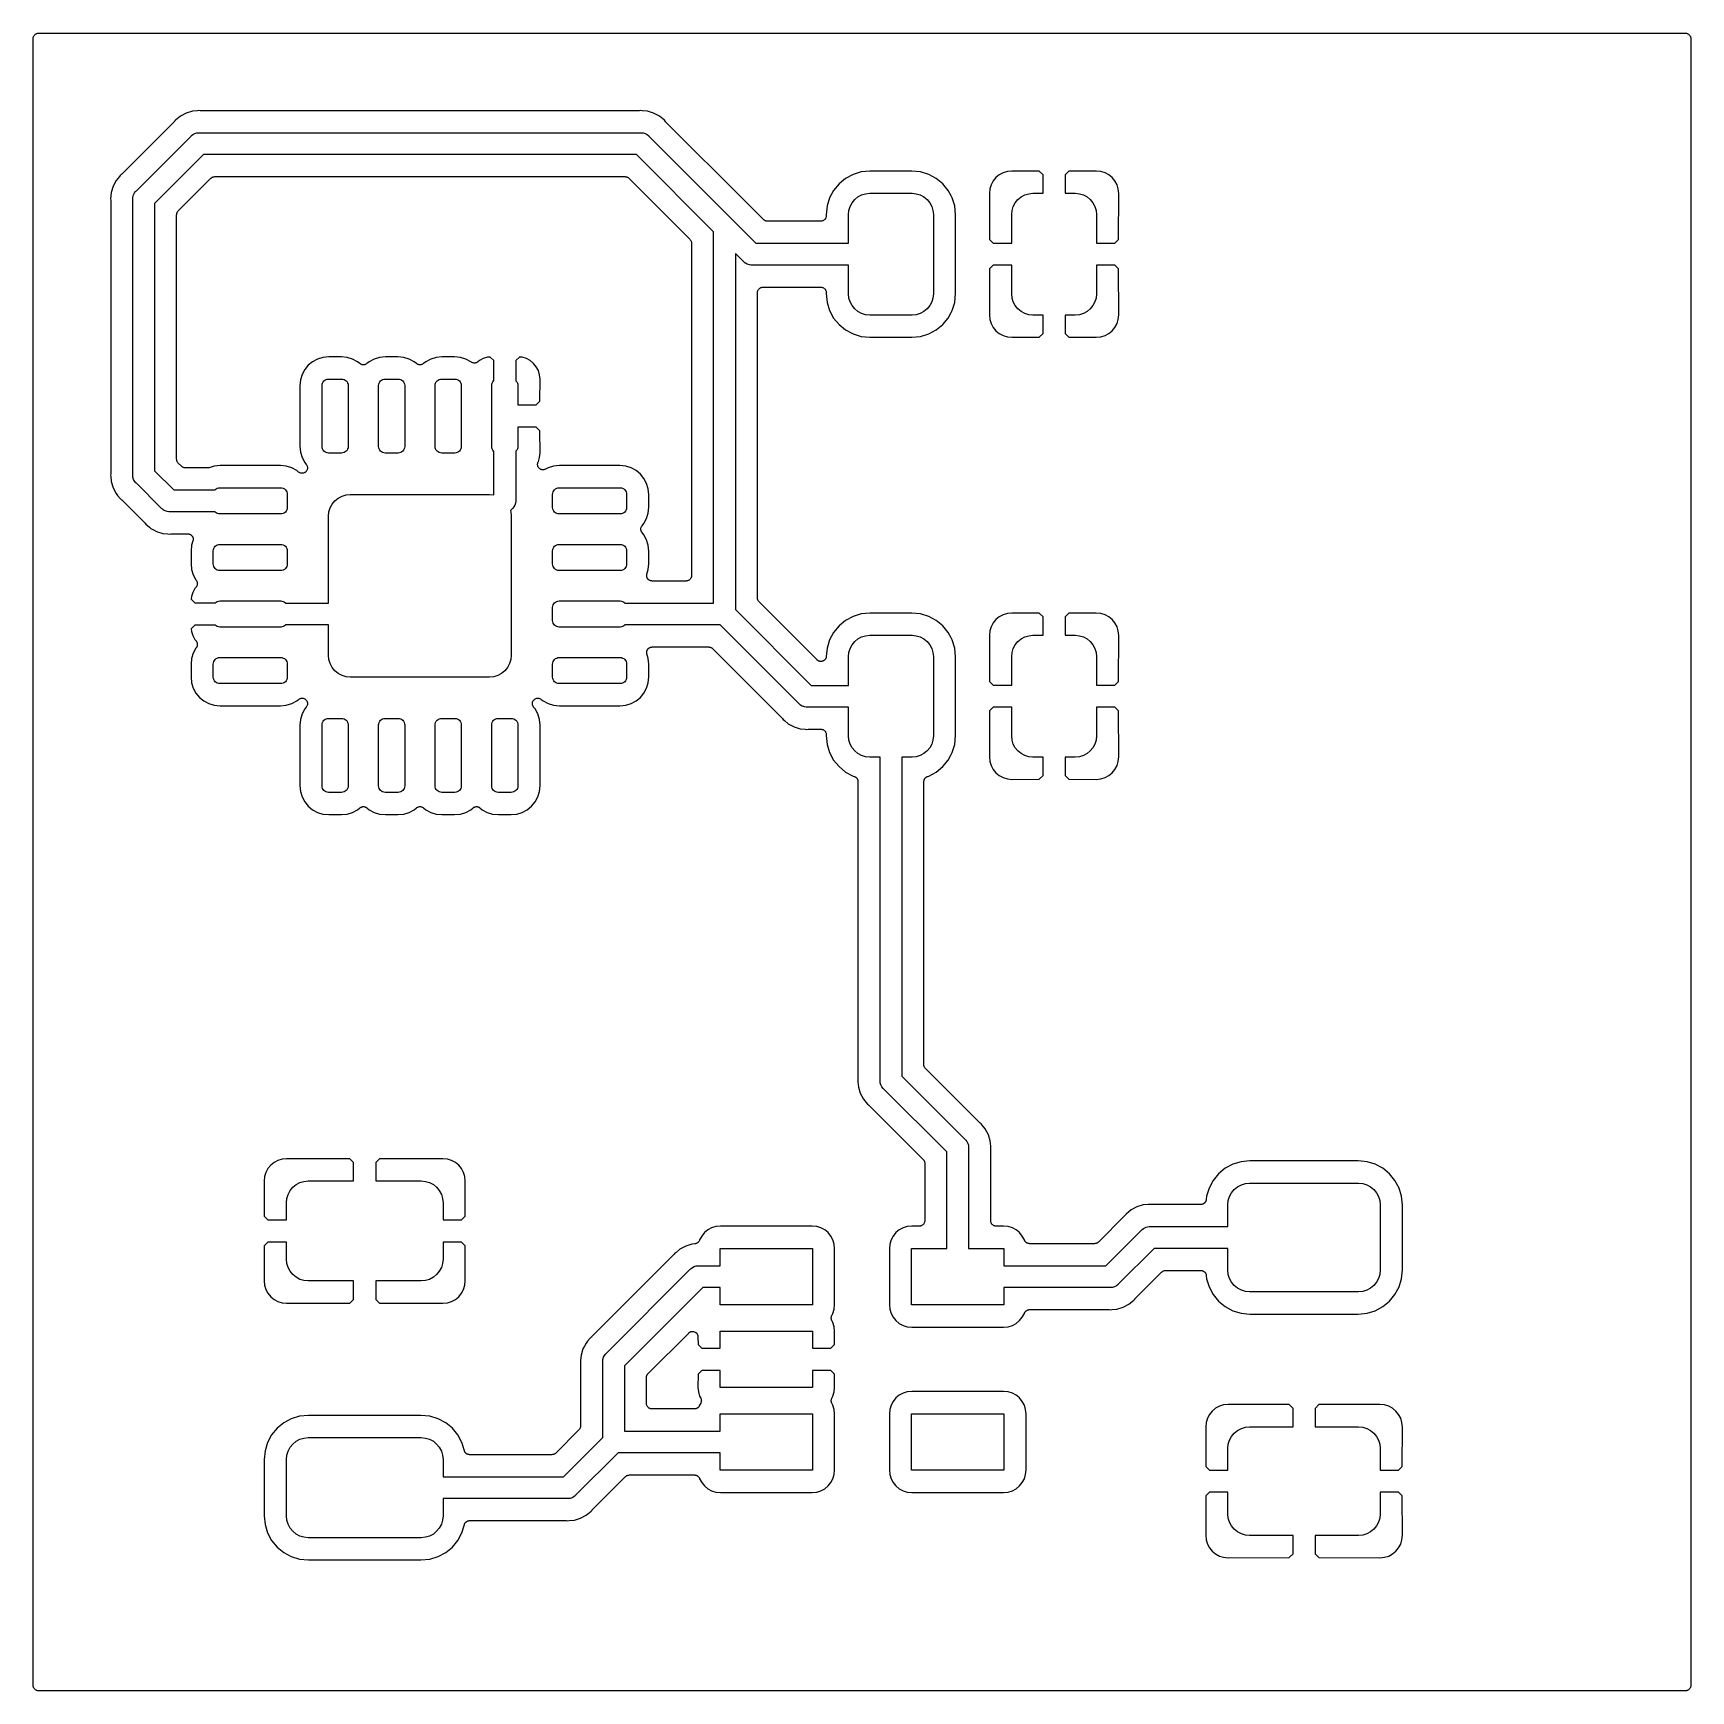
# Model space of a CAD drawing. Extents: x 4.725 to 5.475, y -4.275 to -3.525.
import ezdxf

# ---------------------------------------------------------------- set-up
doc = ezdxf.new("R2010")
doc.units = 0
doc.header["$MEASUREMENT"] = 0
doc.layers.add('BLACK', color=7, linetype='CONTINUOUS')

msp = doc.modelspace()

# ---------------------------------------------------------------- linework, layer by layer
at = {"layer": 'BLACK', "linetype": 'CONTINUOUS'}
for p, q in [((4.72723, -3.52502), (4.72746, -3.525)), ((4.72746, -3.525), (5.47254, -3.525)), ((5.47254, -3.525), (5.47256, -3.525)), ((5.47256, -3.525), (5.47256, -3.525)), ((5.47256, -3.525), (5.47256, -3.525)), ((5.47256, -3.525), (5.47257, -3.525)), ((5.47257, -3.525), (5.47281, -3.52503)), ((4.725, -3.52743), (4.72503, -3.52719)), ((4.725, -3.52744), (4.725, -3.52743)), ((4.725, -3.52744), (4.725, -3.52744)), ((4.725, -3.52744), (4.725, -3.52744)), ((4.725, -3.52746), (4.725, -3.52744)), ((4.725, -4.27254), (4.725, -3.52746)), ((4.72503, -3.52719), (4.72505, -3.52697)), ((4.72505, -3.52695), (4.72512, -3.52673)), ((4.72505, -3.52696), (4.72505, -3.52695)), ((4.72505, -3.52697), (4.72505, -3.52696)), ((4.72512, -3.52673), (4.72519, -3.52651)), ((4.72519, -3.52651), (4.7252, -3.5265)), ((4.7252, -3.52649), (4.72531, -3.52629)), ((4.7252, -3.5265), (4.7252, -3.52649)), ((4.72531, -3.52629), (4.72542, -3.52608)), ((4.72542, -3.52608), (4.72543, -3.52608)), ((4.72543, -3.52607), (4.72558, -3.52589)), ((4.72543, -3.52608), (4.72543, -3.52607)), ((4.72558, -3.52589), (4.72573, -3.52571)), ((4.72573, -3.52571), (4.72574, -3.5257)), ((4.72573, -3.52571), (4.72573, -3.52571)), ((4.72574, -3.5257), (4.72592, -3.52556)), ((4.72592, -3.52556), (4.7261, -3.52541)), ((4.7261, -3.52541), (4.72611, -3.52541)), ((4.72611, -3.5254), (4.72632, -3.52529)), ((4.72611, -3.52541), (4.72611, -3.5254)), ((4.72632, -3.52529), (4.72652, -3.52519)), ((4.72652, -3.52519), (4.72653, -3.52518)), ((4.72653, -3.52518), (4.72654, -3.52518)), ((4.72654, -3.52518), (4.72676, -3.52511)), ((4.72676, -3.52511), (4.72698, -3.52505)), ((4.72698, -3.52505), (4.72699, -3.52505)), ((4.72699, -3.52505), (4.727, -3.52504)), ((4.727, -3.52504), (4.72723, -3.52502)), ((5.47281, -3.52503), (5.47303, -3.52505)), ((5.47303, -3.52505), (5.47304, -3.52505)), ((5.47304, -3.52505), (5.47305, -3.52505)), ((5.47305, -3.52505), (5.47327, -3.52512)), ((5.47327, -3.52512), (5.47349, -3.52519)), ((5.47349, -3.52519), (5.4735, -3.5252)), ((5.4735, -3.5252), (5.47351, -3.5252)), ((5.47351, -3.5252), (5.47371, -3.52531)), ((5.47371, -3.52531), (5.47392, -3.52542)), ((5.47392, -3.52542), (5.47392, -3.52543)), ((5.47392, -3.52543), (5.47393, -3.52543)), ((5.47393, -3.52543), (5.47411, -3.52558)), ((5.47411, -3.52558), (5.47429, -3.52573)), ((5.47429, -3.52573), (5.47429, -3.52573)), ((5.47429, -3.52573), (5.4743, -3.52574)), ((5.4743, -3.52574), (5.47444, -3.52592)), ((5.47444, -3.52592), (5.47459, -3.5261)), ((5.47459, -3.5261), (5.47459, -3.52611)), ((5.47459, -3.52611), (5.4746, -3.52611)), ((5.4746, -3.52611), (5.47471, -3.52632)), ((5.47471, -3.52632), (5.47481, -3.52652)), ((5.47481, -3.52652), (5.47482, -3.52653)), ((5.47482, -3.52653), (5.47482, -3.52654)), ((5.47482, -3.52654), (5.47489, -3.52676)), ((5.47489, -3.52676), (5.47495, -3.52698)), ((5.47495, -3.52698), (5.47495, -3.52699)), ((5.47495, -3.52699), (5.47496, -3.527)), ((5.47496, -3.527), (5.47498, -3.52723)), ((5.47498, -3.52723), (5.475, -3.52746)), ((5.475, -3.52746), (5.475, -4.27254)), ((4.79426, -3.56115), (4.79167, -3.56253)), ((4.79707, -3.56029), (4.79426, -3.56115)), ((4.79939, -3.56007), (4.79707, -3.56029)), ((4.8, -3.56001), (4.79939, -3.56007)), ((4.80061, -3.56007), (4.8, -3.56001)), ((4.80072, -3.56007), (4.80061, -3.56007)), ((4.80082, -3.56008), (4.80072, -3.56007)), ((4.80085, -3.56008), (4.80082, -3.56008)), ((4.99915, -3.56008), (4.80085, -3.56008)), ((4.99925, -3.56007), (4.99915, -3.56008)), ((4.99935, -3.56007), (4.99925, -3.56007)), ((4.99939, -3.56007), (4.99935, -3.56007)), ((5, -3.56001), (4.99939, -3.56007)), ((5.00061, -3.56007), (5, -3.56001)), ((5.00293, -3.56029), (5.00061, -3.56007)), ((5.00061, -3.56007), (5.00061, -3.56007)), ((5.00574, -3.56115), (5.00293, -3.56029)), ((5.00833, -3.56253), (5.00574, -3.56115)), ((4.78885, -3.56505), (4.76505, -3.58885)), ((4.78891, -3.56497), (4.78885, -3.56505)), ((4.78899, -3.5649), (4.78891, -3.56497)), ((4.78901, -3.56487), (4.78899, -3.5649)), ((4.7894, -3.5644), (4.78901, -3.56487)), ((4.79167, -3.56253), (4.7894, -3.5644)), ((5.0106, -3.5644), (5.00833, -3.56253)), ((5.01099, -3.56487), (5.0106, -3.5644)), ((5.01107, -3.56495), (5.01099, -3.56487)), ((5.01113, -3.56503), (5.01107, -3.56495)), ((5.01115, -3.56505), (5.01113, -3.56503)), ((5.04774, -3.60164), (5.01115, -3.56505)), ((4.77169, -3.59635), (4.79635, -3.57169)), ((4.79635, -3.57169), (4.7965, -3.5715)), ((4.7965, -3.5715), (4.79669, -3.57135)), ((4.79669, -3.57135), (4.79725, -3.57089)), ((4.79669, -3.57135), (4.79669, -3.57135)), ((4.79725, -3.57089), (4.79811, -3.57043)), ((4.79811, -3.57043), (4.79904, -3.57015)), ((4.79904, -3.57015), (4.79976, -3.57008)), ((4.79976, -3.57008), (4.8, -3.57005)), ((4.79976, -3.57008), (4.79976, -3.57008)), ((4.8, -3.57005), (4.80024, -3.57008)), ((4.80024, -3.57008), (4.99976, -3.57008)), ((4.99976, -3.57008), (5, -3.57005)), ((5, -3.57005), (5.00024, -3.57008)), ((5.00024, -3.57008), (5.00024, -3.57008)), ((5.00024, -3.57008), (5.00096, -3.57015)), ((5.00096, -3.57015), (5.00189, -3.57043)), ((5.00189, -3.57043), (5.00275, -3.57089)), ((5.00275, -3.57089), (5.0035, -3.5715)), ((5.0035, -3.5715), (5.00365, -3.57169)), ((5.00365, -3.57169), (5.0411, -3.60914)), ((4.80204, -3.57992), (4.77992, -3.60204)), ((4.99796, -3.57992), (4.80204, -3.57992)), ((5.03287, -3.61483), (4.99796, -3.57992)), ((4.76253, -3.59167), (4.76115, -3.59426)), ((4.76401, -3.58987), (4.76253, -3.59167)), ((4.7644, -3.5894), (4.76401, -3.58987)), ((4.76487, -3.58901), (4.7644, -3.5894)), ((4.76495, -3.58893), (4.76487, -3.58901)), ((4.76503, -3.58887), (4.76495, -3.58893)), ((4.76505, -3.58885), (4.76503, -3.58887)), ((4.79064, -3.60546), (4.80546, -3.59064)), ((4.80546, -3.59064), (4.80547, -3.59064)), ((4.80547, -3.59064), (4.80548, -3.59062)), ((4.80547, -3.59064), (4.80547, -3.59064)), ((4.80547, -3.59064), (4.80547, -3.59064)), ((4.80548, -3.59062), (4.80566, -3.59048)), ((4.80566, -3.59048), (4.80584, -3.59033)), ((4.80584, -3.59033), (4.80585, -3.59033)), ((4.80585, -3.59033), (4.80586, -3.59032)), ((4.80586, -3.59032), (4.80606, -3.59021)), ((4.80606, -3.59021), (4.80626, -3.59011)), ((4.80626, -3.59011), (4.80627, -3.5901)), ((4.80627, -3.5901), (4.80629, -3.5901)), ((4.80629, -3.5901), (4.8065, -3.59003)), ((4.8065, -3.59003), (4.80672, -3.58997)), ((4.80672, -3.58997), (4.80673, -3.58997)), ((4.80673, -3.58997), (4.80675, -3.58996)), ((4.80675, -3.58996), (4.80697, -3.58994)), ((4.80697, -3.58994), (4.8072, -3.58992)), ((4.8072, -3.58992), (4.9928, -3.58992)), ((4.9928, -3.58992), (4.99281, -3.58992)), ((4.99281, -3.58992), (4.99281, -3.58992)), ((4.99281, -3.58992), (4.99281, -3.58992)), ((4.99281, -3.58992), (4.99283, -3.58992)), ((4.99283, -3.58992), (4.99306, -3.58995)), ((4.99306, -3.58995), (4.99329, -3.58997)), ((4.99329, -3.58997), (4.9933, -3.58997)), ((4.9933, -3.58997), (4.99331, -3.58998)), ((4.99331, -3.58998), (4.99353, -3.59004)), ((4.99353, -3.59004), (4.99375, -3.59011)), ((4.99375, -3.59011), (4.99376, -3.59012)), ((4.99376, -3.59012), (4.99377, -3.59012)), ((4.99377, -3.59012), (4.99397, -3.59023)), ((4.99397, -3.59023), (4.99417, -3.59034)), ((4.99417, -3.59034), (4.99418, -3.59035)), ((4.99418, -3.59035), (4.99419, -3.59035)), ((4.99419, -3.59035), (4.99437, -3.5905)), ((4.99437, -3.5905), (4.99454, -3.59064)), ((4.99454, -3.59064), (5.02215, -3.61826)), ((5.09258, -3.5907), (5.0896, -3.59315)), ((5.09598, -3.58889), (5.09258, -3.5907)), ((5.09966, -3.58777), (5.09598, -3.58889)), ((5.10361, -3.58738), (5.09966, -3.58777)), ((5.12257, -3.58738), (5.10361, -3.58738)), ((5.12652, -3.58777), (5.12257, -3.58738)), ((5.1302, -3.58889), (5.12652, -3.58777)), ((5.1336, -3.5907), (5.1302, -3.58889)), ((5.13658, -3.59315), (5.1336, -3.5907)), ((5.15936, -3.59186), (5.15843, -3.5936)), ((5.16061, -3.59034), (5.15936, -3.59186)), ((5.16213, -3.58909), (5.16061, -3.59034)), ((5.16387, -3.58816), (5.16213, -3.58909)), ((5.16576, -3.58759), (5.16387, -3.58816)), ((5.16783, -3.58738), (5.16576, -3.58759)), ((5.18023, -3.58744), (5.16783, -3.58738)), ((5.18191, -3.58911), (5.18023, -3.58744)), ((5.18191, -3.59744), (5.18191, -3.58911)), ((5.19359, -3.58744), (5.19191, -3.58911)), ((5.19191, -3.58911), (5.19191, -3.59744)), ((5.20599, -3.58738), (5.19359, -3.58744)), ((5.20806, -3.58759), (5.20599, -3.58738)), ((5.20995, -3.58816), (5.20806, -3.58759)), ((5.21168, -3.58909), (5.20995, -3.58816)), ((5.21321, -3.59034), (5.21168, -3.58909)), ((5.21446, -3.59186), (5.21321, -3.59034)), ((5.21539, -3.5936), (5.21446, -3.59186)), ((4.76029, -3.59707), (4.76001, -3.6)), ((4.76001, -3.6), (4.76007, -3.60061)), ((4.76115, -3.59426), (4.76029, -3.59707)), ((4.77006, -3.6), (4.77009, -3.59961)), ((4.77008, -3.60024), (4.77006, -3.6)), ((4.77009, -3.59961), (4.77015, -3.59904)), ((4.77015, -3.59904), (4.77023, -3.59876)), ((4.77023, -3.59876), (4.77043, -3.59811)), ((4.77043, -3.59811), (4.77089, -3.59725)), ((4.77089, -3.59725), (4.77135, -3.59669)), ((4.77135, -3.59669), (4.7715, -3.5965)), ((4.77135, -3.59669), (4.77135, -3.59669)), ((4.7715, -3.5965), (4.77169, -3.59635)), ((5.08534, -3.59952), (5.08423, -3.6032)), ((5.08716, -3.59612), (5.08534, -3.59952)), ((5.0896, -3.59315), (5.08716, -3.59612)), ((5.09671, -3.60025), (5.09816, -3.59906)), ((5.09816, -3.59906), (5.09982, -3.59817)), ((5.09982, -3.59817), (5.10162, -3.59763)), ((5.10162, -3.59763), (5.10349, -3.59744)), ((5.10349, -3.59744), (5.12269, -3.59744)), ((5.12269, -3.59744), (5.12456, -3.59763)), ((5.12456, -3.59763), (5.12636, -3.59817)), ((5.12636, -3.59817), (5.12802, -3.59906)), ((5.12802, -3.59906), (5.12947, -3.60025)), ((5.13902, -3.59612), (5.13658, -3.59315)), ((5.14035, -3.5986), (5.13902, -3.59612)), ((5.14084, -3.59952), (5.14035, -3.5986)), ((5.14195, -3.6032), (5.14084, -3.59952)), ((5.15786, -3.59548), (5.15766, -3.59756)), ((5.15766, -3.59756), (5.15771, -3.61832)), ((5.15843, -3.5936), (5.15786, -3.59548)), ((5.17053, -3.60025), (5.17198, -3.59906)), ((5.17198, -3.59906), (5.17364, -3.59817)), ((5.17364, -3.59817), (5.17544, -3.59763)), ((5.17544, -3.59763), (5.17731, -3.59744)), ((5.17731, -3.59744), (5.18191, -3.59744)), ((5.19191, -3.59744), (5.19651, -3.59744)), ((5.19651, -3.59744), (5.19838, -3.59763)), ((5.19838, -3.59763), (5.20018, -3.59817)), ((5.20018, -3.59817), (5.20184, -3.59906)), ((5.20184, -3.59906), (5.20329, -3.60025)), ((5.21596, -3.59548), (5.21539, -3.5936)), ((5.21616, -3.59756), (5.21596, -3.59548)), ((5.21611, -3.61832), (5.21616, -3.59756)), ((4.76007, -3.60061), (4.76007, -3.60065)), ((4.76007, -3.60065), (4.76007, -3.60075)), ((4.76007, -3.60075), (4.76008, -3.60085)), ((4.76008, -3.60085), (4.76008, -3.72415)), ((4.77008, -3.72476), (4.77008, -3.60024)), ((4.77992, -3.60204), (4.77992, -3.72296)), ((4.78992, -3.60717), (4.78995, -3.60694)), ((4.78992, -3.60719), (4.78992, -3.60717)), ((4.78992, -3.6072), (4.78992, -3.60719)), ((4.78992, -3.60719), (4.78992, -3.60719)), ((4.78992, -3.60719), (4.78992, -3.60719)), ((4.78992, -3.7178), (4.78992, -3.6072)), ((4.78995, -3.60694), (4.78997, -3.60671)), ((4.78997, -3.6067), (4.78998, -3.60669)), ((4.78997, -3.60671), (4.78997, -3.6067)), ((4.78998, -3.60669), (4.79004, -3.60647)), ((4.79004, -3.60647), (4.79011, -3.60625)), ((4.79011, -3.60625), (4.79012, -3.60624)), ((4.79012, -3.60623), (4.79023, -3.60603)), ((4.79012, -3.60624), (4.79012, -3.60623)), ((4.79023, -3.60603), (4.79034, -3.60583)), ((4.79034, -3.60583), (4.79035, -3.60582)), ((4.79035, -3.60581), (4.7905, -3.60564)), ((4.79035, -3.60582), (4.79035, -3.60581)), ((4.7905, -3.60564), (4.79064, -3.60546)), ((5.04782, -3.60171), (5.04774, -3.60164)), ((5.04789, -3.60178), (5.04782, -3.60171)), ((5.04792, -3.6018), (5.04789, -3.60178)), ((5.0484, -3.60219), (5.04792, -3.6018)), ((5.04879, -3.60267), (5.0484, -3.60219)), ((5.04886, -3.60274), (5.04879, -3.60267)), ((5.04893, -3.60282), (5.04886, -3.60274)), ((5.04895, -3.60285), (5.04893, -3.60282)), ((5.05546, -3.60936), (5.04895, -3.60285)), ((5.08423, -3.6032), (5.08384, -3.60716)), ((5.08384, -3.60716), (5.08384, -3.60762)), ((5.0939, -3.60704), (5.09408, -3.60517)), ((5.0939, -3.62008), (5.0939, -3.60704)), ((5.09408, -3.60517), (5.09463, -3.60336)), ((5.09463, -3.60336), (5.09551, -3.60171)), ((5.09551, -3.60171), (5.09671, -3.60025)), ((5.12947, -3.60025), (5.13067, -3.60171)), ((5.13067, -3.60171), (5.13155, -3.60336)), ((5.13155, -3.60336), (5.1321, -3.60517)), ((5.1321, -3.60517), (5.13228, -3.60704)), ((5.13228, -3.60704), (5.13228, -3.64296)), ((5.14234, -3.60716), (5.14195, -3.6032)), ((5.14234, -3.64284), (5.14234, -3.60716)), ((5.16772, -3.60704), (5.1679, -3.60517)), ((5.16772, -3.62), (5.16772, -3.60704)), ((5.1679, -3.60517), (5.16845, -3.60336)), ((5.16845, -3.60336), (5.16933, -3.60171)), ((5.16933, -3.60171), (5.17053, -3.60025)), ((5.20329, -3.60025), (5.20449, -3.60171)), ((5.20449, -3.60171), (5.20537, -3.60336)), ((5.20537, -3.60336), (5.20592, -3.60517)), ((5.20592, -3.60517), (5.2061, -3.60704)), ((5.2061, -3.60704), (5.2061, -3.62)), ((5.03287, -3.78287), (5.03287, -3.61483)), ((5.0411, -3.60914), (5.04129, -3.6093)), ((5.04129, -3.6093), (5.04145, -3.60949)), ((5.04145, -3.60949), (5.04145, -3.60949)), ((5.04145, -3.60949), (5.05204, -3.62008)), ((5.05564, -3.6095), (5.05546, -3.60936)), ((5.05581, -3.60965), (5.05564, -3.6095)), ((5.05582, -3.60965), (5.05581, -3.60965)), ((5.05583, -3.60966), (5.05582, -3.60965)), ((5.05603, -3.60977), (5.05583, -3.60966)), ((5.05623, -3.60988), (5.05603, -3.60977)), ((5.05624, -3.60988), (5.05623, -3.60988)), ((5.05625, -3.60989), (5.05624, -3.60988)), ((5.05647, -3.60996), (5.05625, -3.60989)), ((5.05669, -3.61002), (5.05647, -3.60996)), ((5.0567, -3.61003), (5.05669, -3.61002)), ((5.05671, -3.61003), (5.0567, -3.61003)), ((5.05694, -3.61005), (5.05671, -3.61003)), ((5.05717, -3.61008), (5.05694, -3.61005)), ((5.05719, -3.61008), (5.05717, -3.61008)), ((5.0572, -3.61008), (5.05719, -3.61008)), ((5.05719, -3.61008), (5.05719, -3.61008)), ((5.05719, -3.61008), (5.05719, -3.61008)), ((5.08138, -3.61008), (5.0572, -3.61008)), ((5.08161, -3.61006), (5.08138, -3.61008)), ((5.08184, -3.61004), (5.08161, -3.61006)), ((5.08185, -3.61003), (5.08184, -3.61004)), ((5.08208, -3.60996), (5.08185, -3.61003)), ((5.08185, -3.61003), (5.08185, -3.61003)), ((5.0823, -3.6099), (5.08208, -3.60996)), ((5.08231, -3.6099), (5.0823, -3.6099)), ((5.08252, -3.60978), (5.08231, -3.60989)), ((5.08231, -3.60989), (5.08231, -3.6099)), ((5.08272, -3.60968), (5.08252, -3.60978)), ((5.08273, -3.60967), (5.08272, -3.60968)), ((5.08274, -3.60967), (5.08273, -3.60967)), ((5.08292, -3.60952), (5.08274, -3.60967)), ((5.0831, -3.60938), (5.08292, -3.60952)), ((5.08311, -3.60936), (5.0831, -3.60937)), ((5.0831, -3.60937), (5.0831, -3.60938)), ((5.08326, -3.60919), (5.08311, -3.60936)), ((5.08341, -3.60901), (5.08326, -3.60919)), ((5.08342, -3.60899), (5.08341, -3.609)), ((5.08341, -3.609), (5.08341, -3.60901)), ((5.08353, -3.60879), (5.08342, -3.60899)), ((5.08364, -3.60859), (5.08353, -3.60879)), ((5.08365, -3.60857), (5.08364, -3.60858)), ((5.08364, -3.60858), (5.08364, -3.60859)), ((5.08371, -3.60835), (5.08365, -3.60857)), ((5.08378, -3.60813), (5.08371, -3.60835)), ((5.08379, -3.60811), (5.08378, -3.60812)), ((5.08378, -3.60812), (5.08378, -3.60813)), ((5.08381, -3.60789), (5.08379, -3.60811)), ((5.08384, -3.60765), (5.08381, -3.60789)), ((5.08384, -3.60762), (5.08384, -3.60763)), ((5.08384, -3.60763), (5.08384, -3.60764)), ((5.08384, -3.60764), (5.08384, -3.60764)), ((5.08384, -3.60764), (5.08384, -3.60765)), ((5.02215, -3.61826), (5.02216, -3.61826)), ((5.02216, -3.61826), (5.02216, -3.61826)), ((5.02216, -3.61826), (5.02216, -3.61826)), ((5.02216, -3.61826), (5.02218, -3.61828)), ((5.02218, -3.61828), (5.02232, -3.61846)), ((5.02232, -3.61846), (5.02246, -3.61863)), ((5.02246, -3.61863), (5.02247, -3.61864)), ((5.02247, -3.61864), (5.02248, -3.61865)), ((5.02248, -3.61865), (5.02258, -3.61885)), ((5.02258, -3.61885), (5.02269, -3.61906)), ((5.02269, -3.61906), (5.02269, -3.61907)), ((5.02269, -3.61907), (5.0227, -3.61908)), ((5.0227, -3.61908), (5.02276, -3.6193)), ((5.02276, -3.6193), (5.02283, -3.61952)), ((5.02283, -3.61952), (5.02283, -3.61953)), ((5.02283, -3.61953), (5.02283, -3.61954)), ((5.02283, -3.61954), (5.02285, -3.61977)), ((5.02285, -3.61977), (5.02287, -3.62)), ((5.02287, -3.62), (5.02287, -3.77041)), ((5.05204, -3.62008), (5.0939, -3.62008)), ((5.15771, -3.61832), (5.15939, -3.62)), ((5.15939, -3.62), (5.16772, -3.62)), ((5.2061, -3.62), (5.21443, -3.62)), ((5.21443, -3.62), (5.21611, -3.61832)), ((5.04635, -3.62831), (5.04272, -3.62468)), ((5.04272, -3.62468), (5.04272, -3.78576)), ((5.0465, -3.6285), (5.04635, -3.62831)), ((5.04669, -3.62865), (5.0465, -3.6285)), ((5.04715, -3.62903), (5.04669, -3.62865)), ((5.04669, -3.62865), (5.04669, -3.62865)), ((5.04725, -3.62911), (5.04715, -3.62903)), ((5.04811, -3.62957), (5.04725, -3.62911)), ((5.04904, -3.62985), (5.04811, -3.62957)), ((5.04976, -3.62992), (5.04904, -3.62985)), ((5.05, -3.62994), (5.04976, -3.62992)), ((5.04976, -3.62992), (5.04976, -3.62992)), ((5.05024, -3.62992), (5.05, -3.62994)), ((5.0939, -3.62992), (5.05024, -3.62992)), ((5.0939, -3.64296), (5.0939, -3.62992)), ((5.15939, -3.63), (5.15771, -3.63168)), ((5.16772, -3.63), (5.15939, -3.63)), ((5.16772, -3.64296), (5.16772, -3.63)), ((5.2061, -3.63), (5.2061, -3.64296)), ((5.21443, -3.63), (5.2061, -3.63)), ((5.21611, -3.63168), (5.21443, -3.63)), ((5.15771, -3.63168), (5.15766, -3.65244)), ((5.21616, -3.65244), (5.21611, -3.63168)), ((5.05272, -3.64235), (5.05274, -3.64211)), ((5.05272, -3.64236), (5.05272, -3.64235)), ((5.05272, -3.64237), (5.05272, -3.64236)), ((5.05272, -3.64236), (5.05272, -3.64236)), ((5.05272, -3.64238), (5.05272, -3.64237)), ((5.05272, -3.7806), (5.05272, -3.64238)), ((5.05274, -3.64211), (5.05277, -3.64189)), ((5.05277, -3.64187), (5.05284, -3.64165)), ((5.05277, -3.64188), (5.05277, -3.64187)), ((5.05277, -3.64189), (5.05277, -3.64188)), ((5.05284, -3.64165), (5.05291, -3.64143)), ((5.05291, -3.64142), (5.05292, -3.64141)), ((5.05291, -3.64143), (5.05291, -3.64142)), ((5.05292, -3.64141), (5.05303, -3.64121)), ((5.05303, -3.64121), (5.05314, -3.64101)), ((5.05314, -3.641), (5.05315, -3.64099)), ((5.05314, -3.64101), (5.05314, -3.641)), ((5.05315, -3.64099), (5.0533, -3.64081)), ((5.0533, -3.64081), (5.05344, -3.64064)), ((5.05344, -3.64064), (5.05345, -3.64063)), ((5.05345, -3.64063), (5.05346, -3.64062)), ((5.05346, -3.64062), (5.05364, -3.64048)), ((5.05364, -3.64048), (5.05382, -3.64033)), ((5.05382, -3.64033), (5.05383, -3.64032)), ((5.05382, -3.64033), (5.05382, -3.64033)), ((5.05383, -3.64032), (5.05404, -3.64022)), ((5.05404, -3.64022), (5.05424, -3.64011)), ((5.05424, -3.64011), (5.05425, -3.6401)), ((5.05425, -3.6401), (5.05426, -3.6401)), ((5.05426, -3.6401), (5.05448, -3.64004)), ((5.05448, -3.64004), (5.0547, -3.63997)), ((5.0547, -3.63997), (5.05471, -3.63997)), ((5.05471, -3.63997), (5.05472, -3.63996)), ((5.05472, -3.63996), (5.05494, -3.63994)), ((5.05494, -3.63994), (5.05518, -3.63992)), ((5.05518, -3.63992), (5.08138, -3.63992)), ((5.08138, -3.63992), (5.08139, -3.63992)), ((5.08139, -3.63992), (5.08139, -3.63992)), ((5.08139, -3.63992), (5.08139, -3.63992)), ((5.08139, -3.63992), (5.08141, -3.63992)), ((5.08141, -3.63992), (5.08164, -3.63995)), ((5.08164, -3.63995), (5.08187, -3.63997)), ((5.08187, -3.63997), (5.08188, -3.63997)), ((5.08188, -3.63997), (5.08189, -3.63998)), ((5.08189, -3.63998), (5.08211, -3.64005)), ((5.08211, -3.64005), (5.08233, -3.64011)), ((5.08233, -3.64011), (5.08234, -3.64012)), ((5.08234, -3.64012), (5.08235, -3.64012)), ((5.08235, -3.64012), (5.08255, -3.64023)), ((5.08255, -3.64023), (5.08275, -3.64034)), ((5.08275, -3.64034), (5.08276, -3.64035)), ((5.08276, -3.64035), (5.08277, -3.64035)), ((5.08277, -3.64035), (5.08294, -3.6405)), ((5.08294, -3.6405), (5.08312, -3.64065)), ((5.08312, -3.64065), (5.08313, -3.64065)), ((5.08313, -3.64065), (5.08313, -3.64066)), ((5.08313, -3.64066), (5.08328, -3.64084)), ((5.08328, -3.64084), (5.08343, -3.64102)), ((5.08343, -3.64102), (5.08343, -3.64103)), ((5.08343, -3.64103), (5.08344, -3.64103)), ((5.08344, -3.64103), (5.08354, -3.64124)), ((5.08354, -3.64124), (5.08365, -3.64144)), ((5.08365, -3.64144), (5.08365, -3.64145)), ((5.08365, -3.64145), (5.08366, -3.64146)), ((5.08366, -3.64146), (5.08372, -3.64168)), ((5.08372, -3.64168), (5.08379, -3.6419)), ((5.08379, -3.6419), (5.08379, -3.64191)), ((5.08379, -3.64191), (5.08379, -3.64192)), ((5.08379, -3.64192), (5.08381, -3.64215)), ((5.08381, -3.64215), (5.08384, -3.64238)), ((5.08384, -3.64238), (5.08384, -3.64284)), ((5.08384, -3.64284), (5.08423, -3.6468)), ((5.09408, -3.64483), (5.0939, -3.64296)), ((5.09463, -3.64663), (5.09408, -3.64483)), ((5.1321, -3.64483), (5.13155, -3.64663)), ((5.13228, -3.64296), (5.1321, -3.64483)), ((5.14195, -3.6468), (5.14234, -3.64284)), ((5.1679, -3.64483), (5.16772, -3.64296)), ((5.16845, -3.64663), (5.1679, -3.64483)), ((5.20592, -3.64483), (5.20537, -3.64663)), ((5.2061, -3.64296), (5.20592, -3.64483)), ((5.08423, -3.6468), (5.08534, -3.65048)), ((5.08534, -3.65048), (5.08716, -3.65388)), ((5.09551, -3.64829), (5.09463, -3.64663)), ((5.09671, -3.64975), (5.09551, -3.64829)), ((5.09816, -3.65094), (5.09671, -3.64975)), ((5.09982, -3.65183), (5.09816, -3.65094)), ((5.10162, -3.65237), (5.09982, -3.65183)), ((5.10349, -3.65256), (5.10162, -3.65237)), ((5.12456, -3.65237), (5.12269, -3.65256)), ((5.12636, -3.65183), (5.12456, -3.65237)), ((5.12802, -3.65094), (5.12636, -3.65183)), ((5.12947, -3.64975), (5.12802, -3.65094)), ((5.13067, -3.64829), (5.12947, -3.64975)), ((5.13155, -3.64663), (5.13067, -3.64829)), ((5.13902, -3.65388), (5.14035, -3.6514)), ((5.14035, -3.6514), (5.14084, -3.65048)), ((5.14035, -3.6514), (5.14035, -3.6514)), ((5.14084, -3.65048), (5.14195, -3.6468)), ((5.15766, -3.65244), (5.15786, -3.65452)), ((5.16933, -3.64829), (5.16845, -3.64663)), ((5.17053, -3.64975), (5.16933, -3.64829)), ((5.17198, -3.65094), (5.17053, -3.64975)), ((5.17364, -3.65183), (5.17198, -3.65094)), ((5.17544, -3.65237), (5.17364, -3.65183)), ((5.17731, -3.65256), (5.17544, -3.65237)), ((5.19838, -3.65237), (5.19651, -3.65256)), ((5.20018, -3.65183), (5.19838, -3.65237)), ((5.20184, -3.65094), (5.20018, -3.65183)), ((5.20329, -3.64975), (5.20184, -3.65094)), ((5.20449, -3.64829), (5.20329, -3.64975)), ((5.20537, -3.64663), (5.20449, -3.64829)), ((5.21596, -3.65452), (5.21616, -3.65244)), ((5.08716, -3.65388), (5.0896, -3.65685)), ((5.0896, -3.65685), (5.09258, -3.6593)), ((5.09258, -3.6593), (5.09598, -3.66111)), ((5.12269, -3.65256), (5.10349, -3.65256)), ((5.1302, -3.66111), (5.1336, -3.6593)), ((5.1336, -3.6593), (5.13658, -3.65685)), ((5.13658, -3.65685), (5.13902, -3.65388)), ((5.15786, -3.65452), (5.15843, -3.6564)), ((5.15843, -3.6564), (5.15936, -3.65814)), ((5.15936, -3.65814), (5.16061, -3.65966)), ((5.16061, -3.65966), (5.16213, -3.66091)), ((5.18191, -3.65256), (5.17731, -3.65256)), ((5.18191, -3.66089), (5.18191, -3.65256)), ((5.19651, -3.65256), (5.19191, -3.65256)), ((5.19191, -3.65256), (5.19191, -3.66089)), ((5.21168, -3.66091), (5.21321, -3.65966)), ((5.21321, -3.65966), (5.21446, -3.65814)), ((5.21446, -3.65814), (5.21539, -3.6564)), ((5.21539, -3.6564), (5.21596, -3.65452)), ((5.09598, -3.66111), (5.09966, -3.66223)), ((5.09966, -3.66223), (5.10361, -3.66262)), ((5.10361, -3.66262), (5.12257, -3.66262)), ((5.12257, -3.66262), (5.12652, -3.66223)), ((5.12652, -3.66223), (5.1302, -3.66111)), ((5.16213, -3.66091), (5.16387, -3.66184)), ((5.16387, -3.66184), (5.16576, -3.66241)), ((5.16576, -3.66241), (5.16783, -3.66262)), ((5.16783, -3.66262), (5.18023, -3.66256)), ((5.18023, -3.66256), (5.18191, -3.66089)), ((5.19191, -3.66089), (5.19359, -3.66256)), ((5.19359, -3.66256), (5.20599, -3.66262)), ((5.20599, -3.66262), (5.20806, -3.66241)), ((5.20806, -3.66241), (5.20995, -3.66184)), ((5.20995, -3.66184), (5.21168, -3.66091)), ((4.85144, -3.67364), (4.84947, -3.67526)), ((4.85369, -3.67244), (4.85144, -3.67364)), ((4.85613, -3.6717), (4.85369, -3.67244)), ((4.85878, -3.67144), (4.85613, -3.6717)), ((4.86445, -3.67144), (4.85878, -3.67144)), ((4.8671, -3.6717), (4.86445, -3.67144)), ((4.86954, -3.67244), (4.8671, -3.6717)), ((4.87179, -3.67364), (4.86954, -3.67244)), ((4.87285, -3.67451), (4.87179, -3.67364)), ((4.87304, -3.67463), (4.87285, -3.67451)), ((4.87323, -3.67477), (4.87304, -3.67463)), ((4.87324, -3.67477), (4.87323, -3.67477)), ((4.87325, -3.67477), (4.87324, -3.67477)), ((4.87346, -3.67486), (4.87325, -3.67477)), ((4.87367, -3.67495), (4.87346, -3.67486)), ((4.87368, -3.67496), (4.87367, -3.67495)), ((4.87369, -3.67496), (4.87368, -3.67496)), ((4.87391, -3.675), (4.87369, -3.67496)), ((4.87414, -3.67505), (4.87391, -3.675)), ((4.87509, -3.67497), (4.87487, -3.67501)), ((4.8751, -3.67497), (4.87509, -3.67497)), ((4.87511, -3.67496), (4.8751, -3.67497)), ((4.87533, -3.67488), (4.87511, -3.67496)), ((4.87554, -3.67479), (4.87533, -3.67488)), ((4.87555, -3.67479), (4.87554, -3.67479)), ((4.87556, -3.67478), (4.87555, -3.67479)), ((4.87575, -3.67466), (4.87556, -3.67478)), ((4.87594, -3.67453), (4.87575, -3.67466)), ((4.87596, -3.67452), (4.87594, -3.67453)), ((4.87597, -3.67451), (4.87596, -3.67452)), ((4.87596, -3.67452), (4.87596, -3.67452)), ((4.87596, -3.67452), (4.87596, -3.67452)), ((4.87703, -3.67364), (4.87597, -3.67451)), ((4.87928, -3.67244), (4.87703, -3.67364)), ((4.88172, -3.6717), (4.87928, -3.67244)), ((4.88437, -3.67144), (4.88172, -3.6717)), ((4.89004, -3.67144), (4.88437, -3.67144)), ((4.89269, -3.6717), (4.89004, -3.67144)), ((4.89513, -3.67244), (4.89269, -3.6717)), ((4.89738, -3.67364), (4.89513, -3.67244)), ((4.89844, -3.67451), (4.89738, -3.67364)), ((4.89863, -3.67463), (4.89844, -3.67451)), ((4.89882, -3.67477), (4.89863, -3.67463)), ((4.89883, -3.67477), (4.89882, -3.67477)), ((4.89884, -3.67477), (4.89883, -3.67477)), ((4.89905, -3.67486), (4.89884, -3.67477)), ((4.89926, -3.67495), (4.89905, -3.67486)), ((4.89927, -3.67496), (4.89926, -3.67495)), ((4.89928, -3.67496), (4.89927, -3.67496)), ((4.8995, -3.675), (4.89928, -3.67496)), ((4.89973, -3.67505), (4.8995, -3.675)), ((4.90069, -3.67497), (4.90046, -3.67501)), ((4.9007, -3.67496), (4.90069, -3.67497)), ((4.90069, -3.67497), (4.90069, -3.67497)), ((4.90092, -3.67488), (4.9007, -3.67496)), ((4.90113, -3.67479), (4.90092, -3.67488)), ((4.90114, -3.67479), (4.90113, -3.67479)), ((4.90115, -3.67478), (4.90114, -3.67479)), ((4.90134, -3.67466), (4.90115, -3.67478)), ((4.90153, -3.67453), (4.90134, -3.67466)), ((4.90155, -3.67452), (4.90153, -3.67453)), ((4.90156, -3.67451), (4.90155, -3.67452)), ((4.90155, -3.67452), (4.90155, -3.67452)), ((4.90155, -3.67452), (4.90155, -3.67452)), ((4.90262, -3.67364), (4.90156, -3.67451)), ((4.90487, -3.67244), (4.90262, -3.67364)), ((4.90731, -3.6717), (4.90487, -3.67244)), ((4.90996, -3.67144), (4.90731, -3.6717)), ((4.91563, -3.67144), (4.90996, -3.67144)), ((4.91828, -3.6717), (4.91563, -3.67144)), ((4.92072, -3.67244), (4.91828, -3.6717)), ((4.92297, -3.67364), (4.92072, -3.67244)), ((4.92307, -3.67372), (4.92297, -3.67364)), ((4.92326, -3.67385), (4.92307, -3.67372)), ((4.92345, -3.67398), (4.92326, -3.67385)), ((4.92346, -3.67398), (4.92345, -3.67398)), ((4.92347, -3.67399), (4.92346, -3.67398)), ((4.92368, -3.67408), (4.92347, -3.67399)), ((4.92389, -3.67417), (4.92368, -3.67408)), ((4.9239, -3.67417), (4.92389, -3.67417)), ((4.92391, -3.67417), (4.9239, -3.67417)), ((4.92414, -3.67422), (4.92391, -3.67417)), ((4.92436, -3.67426), (4.92414, -3.67422)), ((4.92437, -3.67426), (4.92436, -3.67426)), ((4.92438, -3.67427), (4.92437, -3.67426)), ((4.92461, -3.67427), (4.92438, -3.67427)), ((4.92484, -3.67427), (4.92461, -3.67427)), ((4.92485, -3.67427), (4.92484, -3.67427)), ((4.92486, -3.67427), (4.92485, -3.67427)), ((4.92509, -3.67422), (4.92486, -3.67427)), ((4.92532, -3.67418), (4.92509, -3.67422)), ((4.92533, -3.67418), (4.92532, -3.67418)), ((4.92534, -3.67418), (4.92533, -3.67418)), ((4.92555, -3.67409), (4.92534, -3.67418)), ((4.92576, -3.674), (4.92555, -3.67409)), ((4.92577, -3.674), (4.92576, -3.674)), ((4.92578, -3.67399), (4.92577, -3.674)), ((4.92597, -3.67387), (4.92578, -3.67399)), ((4.92617, -3.67374), (4.92597, -3.67387)), ((4.92618, -3.67373), (4.92617, -3.67374)), ((4.92619, -3.67372), (4.92618, -3.67373)), ((4.92618, -3.67373), (4.92618, -3.67373)), ((4.92618, -3.67373), (4.92618, -3.67373)), ((4.9269, -3.67314), (4.92619, -3.67372)), ((4.92863, -3.67221), (4.9269, -3.67314)), ((4.93052, -3.67164), (4.92863, -3.67221)), ((4.93174, -3.67152), (4.93052, -3.67164)), ((4.93339, -3.67317), (4.93174, -3.67152)), ((4.93339, -3.68233), (4.93339, -3.67317)), ((4.94503, -3.67152), (4.94339, -3.67317)), ((4.94339, -3.67317), (4.94339, -3.68233)), ((4.94625, -3.67164), (4.94503, -3.67152)), ((4.94814, -3.67221), (4.94625, -3.67164)), ((4.94987, -3.67314), (4.94814, -3.67221)), ((4.9514, -3.67439), (4.94987, -3.67314)), ((4.95265, -3.67591), (4.9514, -3.67439)), ((4.84591, -3.68191), (4.84565, -3.68457)), ((4.84665, -3.67947), (4.84591, -3.68191)), ((4.84785, -3.67723), (4.84665, -3.67947)), ((4.84947, -3.67526), (4.84785, -3.67723)), ((4.85621, -3.68281), (4.85657, -3.68236)), ((4.85657, -3.68236), (4.85702, -3.68199)), ((4.85702, -3.68199), (4.85753, -3.68172)), ((4.85753, -3.68172), (4.85809, -3.68155)), ((4.85809, -3.68155), (4.85866, -3.6815)), ((4.85866, -3.6815), (4.86457, -3.6815)), ((4.86457, -3.6815), (4.86514, -3.68155)), ((4.86514, -3.68155), (4.8657, -3.68172)), ((4.8657, -3.68172), (4.86621, -3.68199)), ((4.86621, -3.68199), (4.86665, -3.68236)), ((4.86665, -3.68236), (4.86702, -3.68281)), ((4.87415, -3.67505), (4.87414, -3.67505)), ((4.87416, -3.67505), (4.87415, -3.67505)), ((4.87439, -3.67505), (4.87416, -3.67505)), ((4.87462, -3.67506), (4.87439, -3.67505)), ((4.87463, -3.67505), (4.87462, -3.67506)), ((4.87464, -3.67505), (4.87463, -3.67505)), ((4.87487, -3.67501), (4.87464, -3.67505)), ((4.8818, -3.68281), (4.88216, -3.68236)), ((4.88216, -3.68236), (4.88261, -3.68199)), ((4.88261, -3.68199), (4.88312, -3.68172)), ((4.88312, -3.68172), (4.88368, -3.68155)), ((4.88368, -3.68155), (4.88425, -3.6815)), ((4.88425, -3.6815), (4.89016, -3.6815)), ((4.89016, -3.6815), (4.89073, -3.68155)), ((4.89073, -3.68155), (4.89129, -3.68172)), ((4.89129, -3.68172), (4.8918, -3.68199)), ((4.8918, -3.68199), (4.89225, -3.68236)), ((4.89225, -3.68236), (4.89261, -3.68281)), ((4.89974, -3.67505), (4.89973, -3.67505)), ((4.89975, -3.67505), (4.89974, -3.67505)), ((4.89998, -3.67505), (4.89975, -3.67505)), ((4.90021, -3.67506), (4.89998, -3.67505)), ((4.90022, -3.67505), (4.90021, -3.67506)), ((4.90023, -3.67505), (4.90022, -3.67505)), ((4.90046, -3.67501), (4.90023, -3.67505)), ((4.90739, -3.68281), (4.90775, -3.68236)), ((4.90775, -3.68236), (4.9082, -3.68199)), ((4.9082, -3.68199), (4.90871, -3.68172)), ((4.90871, -3.68172), (4.90927, -3.68155)), ((4.90927, -3.68155), (4.90984, -3.6815)), ((4.90984, -3.6815), (4.91575, -3.6815)), ((4.91575, -3.6815), (4.91632, -3.68155)), ((4.91632, -3.68155), (4.91688, -3.68172)), ((4.91688, -3.68172), (4.91739, -3.68199)), ((4.91739, -3.68199), (4.91784, -3.68236)), ((4.91784, -3.68236), (4.9182, -3.68281)), ((4.93298, -3.68281), (4.93335, -3.68236)), ((4.93335, -3.68236), (4.93339, -3.68233)), ((4.94339, -3.68233), (4.94343, -3.68236)), ((4.94343, -3.68236), (4.94379, -3.68281)), ((4.95357, -3.67765), (4.95265, -3.67591)), ((4.95415, -3.67954), (4.95357, -3.67765)), ((4.95435, -3.68161), (4.95415, -3.67954)), ((4.9543, -3.69155), (4.95435, -3.68161)), ((4.84565, -3.68457), (4.84565, -3.71189)), ((4.85571, -3.68445), (4.85577, -3.68387)), ((4.85571, -3.71201), (4.85571, -3.68445)), ((4.85577, -3.68387), (4.85593, -3.68332)), ((4.85593, -3.68332), (4.85621, -3.68281)), ((4.86702, -3.68281), (4.86729, -3.68332)), ((4.86729, -3.68332), (4.86746, -3.68387)), ((4.86746, -3.68387), (4.86752, -3.68445)), ((4.86752, -3.68445), (4.86752, -3.71201)), ((4.8813, -3.68445), (4.88136, -3.68387)), ((4.8813, -3.71201), (4.8813, -3.68445)), ((4.88136, -3.68387), (4.88152, -3.68332)), ((4.88152, -3.68332), (4.8818, -3.68281)), ((4.89261, -3.68281), (4.89289, -3.68332)), ((4.89289, -3.68332), (4.89305, -3.68387)), ((4.89305, -3.68387), (4.89311, -3.68445)), ((4.89311, -3.68445), (4.89311, -3.71201)), ((4.90689, -3.68445), (4.90695, -3.68387)), ((4.90689, -3.71201), (4.90689, -3.68445)), ((4.90695, -3.68387), (4.90711, -3.68332)), ((4.90711, -3.68332), (4.90739, -3.68281)), ((4.9182, -3.68281), (4.91848, -3.68332)), ((4.91848, -3.68332), (4.91864, -3.68387)), ((4.91864, -3.68387), (4.9187, -3.68445)), ((4.9187, -3.68445), (4.9187, -3.71201)), ((4.93248, -3.68445), (4.93254, -3.68387)), ((4.93248, -3.71201), (4.93248, -3.68445)), ((4.93254, -3.68387), (4.93271, -3.68332)), ((4.93271, -3.68332), (4.93298, -3.68281)), ((4.94379, -3.68281), (4.94407, -3.68332)), ((4.94407, -3.68332), (4.94423, -3.68387)), ((4.94423, -3.68387), (4.94429, -3.68445)), ((4.94429, -3.68445), (4.94429, -3.69323)), ((4.94429, -3.69323), (4.95262, -3.69323)), ((4.95262, -3.69323), (4.9543, -3.69155)), ((4.95262, -3.70323), (4.94429, -3.70323)), ((4.94429, -3.70323), (4.94429, -3.71201)), ((4.9543, -3.70491), (4.95262, -3.70323)), ((4.95435, -3.71485), (4.9543, -3.70491)), ((4.84565, -3.71189), (4.84591, -3.71454)), ((4.85577, -3.71258), (4.85571, -3.71201)), ((4.86752, -3.71201), (4.86746, -3.71258)), ((4.88136, -3.71258), (4.8813, -3.71201)), ((4.89311, -3.71201), (4.89305, -3.71258)), ((4.90695, -3.71258), (4.90689, -3.71201)), ((4.9187, -3.71201), (4.91864, -3.71258)), ((4.93254, -3.71258), (4.93248, -3.71201)), ((4.94429, -3.71201), (4.94423, -3.71258)), ((4.78994, -3.71803), (4.78992, -3.7178)), ((4.78996, -3.71825), (4.78994, -3.71803)), ((4.78997, -3.71827), (4.78996, -3.71825)), ((4.78997, -3.71828), (4.78997, -3.71827)), ((4.79003, -3.7185), (4.78997, -3.71828)), ((4.7901, -3.71871), (4.79003, -3.7185)), ((4.7901, -3.71873), (4.7901, -3.71871)), ((4.79011, -3.71874), (4.7901, -3.71873)), ((4.79021, -3.71894), (4.79011, -3.71874)), ((4.79032, -3.71914), (4.79021, -3.71894)), ((4.79033, -3.71915), (4.79032, -3.71914)), ((4.79033, -3.71916), (4.79033, -3.71915)), ((4.79048, -3.71934), (4.79033, -3.71916)), ((4.79062, -3.71952), (4.79048, -3.71934)), ((4.79064, -3.71953), (4.79062, -3.71952)), ((4.79064, -3.71954), (4.79064, -3.71953)), ((4.79064, -3.71953), (4.79064, -3.71953)), ((4.79064, -3.71953), (4.79064, -3.71953)), ((4.79207, -3.72097), (4.79064, -3.71954)), ((4.84591, -3.71454), (4.84665, -3.71698)), ((4.84665, -3.71698), (4.84785, -3.71923)), ((4.84785, -3.71923), (4.84857, -3.72011)), ((4.85593, -3.71314), (4.85577, -3.71258)), ((4.85621, -3.71365), (4.85593, -3.71314)), ((4.85657, -3.7141), (4.85621, -3.71365)), ((4.85702, -3.71446), (4.85657, -3.7141)), ((4.85753, -3.71474), (4.85702, -3.71446)), ((4.85809, -3.7149), (4.85753, -3.71474)), ((4.85866, -3.71496), (4.85809, -3.7149)), ((4.86457, -3.71496), (4.85866, -3.71496)), ((4.86514, -3.7149), (4.86457, -3.71496)), ((4.8657, -3.71474), (4.86514, -3.7149)), ((4.86621, -3.71446), (4.8657, -3.71474)), ((4.86665, -3.7141), (4.86621, -3.71446)), ((4.86702, -3.71365), (4.86665, -3.7141)), ((4.86729, -3.71314), (4.86702, -3.71365)), ((4.86746, -3.71258), (4.86729, -3.71314)), ((4.88152, -3.71314), (4.88136, -3.71258)), ((4.8818, -3.71365), (4.88152, -3.71314)), ((4.88216, -3.7141), (4.8818, -3.71365)), ((4.88261, -3.71446), (4.88216, -3.7141)), ((4.88312, -3.71474), (4.88261, -3.71446)), ((4.88368, -3.7149), (4.88312, -3.71474)), ((4.88425, -3.71496), (4.88368, -3.7149)), ((4.89016, -3.71496), (4.88425, -3.71496)), ((4.89073, -3.7149), (4.89016, -3.71496)), ((4.89129, -3.71474), (4.89073, -3.7149)), ((4.8918, -3.71446), (4.89129, -3.71474)), ((4.89225, -3.7141), (4.8918, -3.71446)), ((4.89261, -3.71365), (4.89225, -3.7141)), ((4.89289, -3.71314), (4.89261, -3.71365)), ((4.89305, -3.71258), (4.89289, -3.71314)), ((4.90711, -3.71314), (4.90695, -3.71258)), ((4.90739, -3.71365), (4.90711, -3.71314)), ((4.90775, -3.7141), (4.90739, -3.71365)), ((4.9082, -3.71446), (4.90775, -3.7141)), ((4.90871, -3.71474), (4.9082, -3.71446)), ((4.90927, -3.7149), (4.90871, -3.71474)), ((4.90984, -3.71496), (4.90927, -3.7149)), ((4.91575, -3.71496), (4.90984, -3.71496)), ((4.91632, -3.7149), (4.91575, -3.71496)), ((4.91688, -3.71474), (4.91632, -3.7149)), ((4.91739, -3.71446), (4.91688, -3.71474)), ((4.91784, -3.7141), (4.91739, -3.71446)), ((4.9182, -3.71365), (4.91784, -3.7141)), ((4.91848, -3.71314), (4.9182, -3.71365)), ((4.91864, -3.71258), (4.91848, -3.71314)), ((4.93271, -3.71314), (4.93254, -3.71258)), ((4.93298, -3.71365), (4.93271, -3.71314)), ((4.93335, -3.7141), (4.93298, -3.71365)), ((4.93346, -3.71419), (4.93335, -3.7141)), ((4.93346, -3.73387), (4.93346, -3.71419)), ((4.94343, -3.7141), (4.94331, -3.71419)), ((4.94331, -3.71419), (4.94331, -3.73637)), ((4.94379, -3.71365), (4.94343, -3.7141)), ((4.94407, -3.71314), (4.94379, -3.71365)), ((4.94423, -3.71258), (4.94407, -3.71314)), ((4.95321, -3.72011), (4.95322, -3.71987)), ((4.95322, -3.71987), (4.95326, -3.71963)), ((4.95322, -3.71987), (4.95322, -3.71987)), ((4.95322, -3.71987), (4.95322, -3.71987)), ((4.95326, -3.71963), (4.95331, -3.7194)), ((4.95331, -3.7194), (4.9534, -3.71918)), ((4.95331, -3.7194), (4.95331, -3.7194)), ((4.95331, -3.7194), (4.95331, -3.7194)), ((4.9534, -3.71918), (4.95349, -3.71896)), ((4.95349, -3.71896), (4.95357, -3.71881)), ((4.95357, -3.71881), (4.95415, -3.71692)), ((4.95415, -3.71692), (4.95435, -3.71485)), ((4.76007, -3.72439), (4.76001, -3.725)), ((4.76001, -3.725), (4.76007, -3.72561)), ((4.76008, -3.72418), (4.76007, -3.72428)), ((4.76007, -3.72428), (4.76007, -3.72439)), ((4.76007, -3.72561), (4.76007, -3.72562)), ((4.76007, -3.72562), (4.76029, -3.72792)), ((4.76008, -3.72415), (4.76008, -3.72418)), ((4.77006, -3.725), (4.77008, -3.72476)), ((4.77008, -3.72524), (4.77006, -3.725)), ((4.77015, -3.72596), (4.77008, -3.72524)), ((4.77008, -3.72524), (4.77008, -3.72524)), ((4.77043, -3.72689), (4.77015, -3.72596)), ((4.77089, -3.72775), (4.77043, -3.72689)), ((4.77992, -3.72296), (4.78865, -3.73169)), ((4.79225, -3.72112), (4.79207, -3.72097)), ((4.79242, -3.72126), (4.79225, -3.72112)), ((4.79244, -3.72127), (4.79242, -3.72126)), ((4.79245, -3.72128), (4.79244, -3.72127)), ((4.79265, -3.72138), (4.79245, -3.72128)), ((4.79284, -3.72149), (4.79265, -3.72138)), ((4.79286, -3.7215), (4.79284, -3.72149)), ((4.79287, -3.7215), (4.79286, -3.7215)), ((4.79309, -3.72157), (4.79287, -3.7215)), ((4.7933, -3.72164), (4.79309, -3.72157)), ((4.79331, -3.72164), (4.7933, -3.72164)), ((4.79333, -3.72164), (4.79331, -3.72164)), ((4.79356, -3.72167), (4.79333, -3.72164)), ((4.79378, -3.72169), (4.79356, -3.72167)), ((4.7938, -3.72169), (4.79378, -3.72169)), ((4.79381, -3.72169), (4.7938, -3.72169)), ((4.80397, -3.72169), (4.79381, -3.72169)), ((4.79381, -3.72169), (4.79381, -3.72169)), ((4.79381, -3.72169), (4.79381, -3.72169)), ((4.80407, -3.72168), (4.80397, -3.72169)), ((4.80418, -3.72168), (4.80407, -3.72168)), ((4.80431, -3.72166), (4.80418, -3.72168)), ((4.80444, -3.72165), (4.80431, -3.72166)), ((4.80455, -3.72162), (4.80444, -3.72165)), ((4.80465, -3.7216), (4.80455, -3.72162)), ((4.80468, -3.72159), (4.80465, -3.7216)), ((4.80691, -3.72091), (4.80468, -3.72159)), ((4.80957, -3.72065), (4.80691, -3.72091)), ((4.83689, -3.72065), (4.80957, -3.72065)), ((4.83954, -3.72091), (4.83689, -3.72065)), ((4.84198, -3.72165), (4.83954, -3.72091)), ((4.84423, -3.72285), (4.84198, -3.72165)), ((4.84511, -3.72357), (4.84423, -3.72285)), ((4.84531, -3.72371), (4.84511, -3.72357)), ((4.84551, -3.72384), (4.84531, -3.72371)), ((4.84573, -3.72393), (4.84551, -3.72384)), ((4.84551, -3.72384), (4.84551, -3.72384)), ((4.84551, -3.72384), (4.84551, -3.72384)), ((4.84595, -3.72402), (4.84573, -3.72393)), ((4.84617, -3.72407), (4.84595, -3.72402)), ((4.84595, -3.72402), (4.84595, -3.72402)), ((4.84595, -3.72402), (4.84595, -3.72402)), ((4.84642, -3.72412), (4.84617, -3.72407)), ((4.84663, -3.72412), (4.84642, -3.72412)), ((4.84642, -3.72412), (4.84642, -3.72412)), ((4.84642, -3.72412), (4.84642, -3.72412)), ((4.8469, -3.72412), (4.84663, -3.72412)), ((4.84714, -3.72407), (4.8469, -3.72412)), ((4.8469, -3.72412), (4.8469, -3.72412)), ((4.8469, -3.72412), (4.8469, -3.72412)), ((4.84737, -3.72403), (4.84714, -3.72407)), ((4.8476, -3.72394), (4.84737, -3.72403)), ((4.84737, -3.72403), (4.84737, -3.72403)), ((4.84737, -3.72403), (4.84737, -3.72403)), ((4.84782, -3.72385), (4.8476, -3.72394)), ((4.848, -3.72372), (4.84782, -3.72385)), ((4.84782, -3.72385), (4.84782, -3.72385)), ((4.84782, -3.72385), (4.84782, -3.72385)), ((4.84822, -3.72358), (4.848, -3.72372)), ((4.84837, -3.72343), (4.84822, -3.72358)), ((4.84822, -3.72358), (4.84822, -3.72358)), ((4.84822, -3.72358), (4.84822, -3.72358)), ((4.84856, -3.72325), (4.84837, -3.72343)), ((4.84867, -3.72308), (4.84856, -3.72324)), ((4.84856, -3.72324), (4.84856, -3.72324)), ((4.84856, -3.72324), (4.84856, -3.72325)), ((4.84857, -3.72011), (4.84859, -3.72014)), ((4.84859, -3.72014), (4.84872, -3.72034)), ((4.84883, -3.72285), (4.84867, -3.72308)), ((4.84872, -3.72034), (4.84885, -3.72054)), ((4.84892, -3.72263), (4.84883, -3.72285)), ((4.84883, -3.72285), (4.84883, -3.72285)), ((4.84883, -3.72285), (4.84883, -3.72285)), ((4.84885, -3.72054), (4.84885, -3.72054)), ((4.84885, -3.72054), (4.84885, -3.72054)), ((4.84885, -3.72054), (4.84893, -3.72074)), ((4.84902, -3.72241), (4.84892, -3.72263)), ((4.84893, -3.72074), (4.84903, -3.72098)), ((4.84907, -3.72216), (4.84902, -3.7224)), ((4.84902, -3.7224), (4.84902, -3.72241)), ((4.84902, -3.72241), (4.84902, -3.72241)), ((4.84903, -3.72098), (4.84903, -3.72098)), ((4.84903, -3.72098), (4.84903, -3.72098)), ((4.84903, -3.72098), (4.84907, -3.72121)), ((4.84907, -3.72121), (4.84912, -3.72145)), ((4.84912, -3.72194), (4.84907, -3.72216)), ((4.84912, -3.72145), (4.84912, -3.72146)), ((4.84912, -3.72146), (4.84912, -3.72146)), ((4.84912, -3.72146), (4.84912, -3.72168)), ((4.84912, -3.72168), (4.84912, -3.72193)), ((4.84912, -3.72193), (4.84912, -3.72194)), ((4.84912, -3.72194), (4.84912, -3.72194)), ((4.95321, -3.72035), (4.95321, -3.72011)), ((4.95326, -3.72059), (4.95321, -3.72035)), ((4.95321, -3.72035), (4.95321, -3.72035)), ((4.95321, -3.72035), (4.95321, -3.72035)), ((4.9533, -3.72082), (4.95326, -3.72059)), ((4.95331, -3.72082), (4.9533, -3.72082)), ((4.9534, -3.72105), (4.95331, -3.72082)), ((4.95331, -3.72082), (4.95331, -3.72082)), ((4.95349, -3.72126), (4.9534, -3.72105)), ((4.95349, -3.72127), (4.95349, -3.72126)), ((4.95349, -3.72126), (4.95349, -3.72126)), ((4.95362, -3.72147), (4.95349, -3.72127)), ((4.95375, -3.72166), (4.95362, -3.72147)), ((4.95375, -3.72167), (4.95375, -3.72166)), ((4.95392, -3.72183), (4.95375, -3.72167)), ((4.95375, -3.72167), (4.95375, -3.72167)), ((4.95409, -3.72201), (4.95392, -3.72183)), ((4.95428, -3.72214), (4.95409, -3.72201)), ((4.95409, -3.72201), (4.95409, -3.72201)), ((4.95409, -3.72201), (4.95409, -3.72201)), ((4.95448, -3.72228), (4.95428, -3.72214)), ((4.95449, -3.72228), (4.95448, -3.72228)), ((4.9547, -3.72237), (4.95449, -3.72228)), ((4.95449, -3.72228), (4.95449, -3.72228)), ((4.95492, -3.72246), (4.9547, -3.72237)), ((4.95493, -3.72247), (4.95492, -3.72246)), ((4.95516, -3.72251), (4.95493, -3.72247)), ((4.95493, -3.72247), (4.95493, -3.72247)), ((4.95539, -3.72256), (4.95516, -3.72251)), ((4.9554, -3.72256), (4.95539, -3.72256)), ((4.95563, -3.72257), (4.9554, -3.72256)), ((4.9554, -3.72256), (4.9554, -3.72256)), ((4.95588, -3.72257), (4.95563, -3.72257)), ((4.95612, -3.72252), (4.95588, -3.72257)), ((4.95588, -3.72257), (4.95588, -3.72257)), ((4.95588, -3.72257), (4.95588, -3.72257)), ((4.95635, -3.72248), (4.95612, -3.72252)), ((4.95657, -3.72239), (4.95635, -3.72248)), ((4.95635, -3.72248), (4.95635, -3.72248)), ((4.95635, -3.72248), (4.95635, -3.72248)), ((4.95679, -3.7223), (4.95657, -3.72239)), ((4.9568, -3.7223), (4.95679, -3.7223)), ((4.95682, -3.72229), (4.9568, -3.7223)), ((4.9568, -3.7223), (4.9568, -3.7223)), ((4.9568, -3.7223), (4.9568, -3.7223)), ((4.95802, -3.72165), (4.95682, -3.72229)), ((4.96046, -3.72091), (4.95802, -3.72165)), ((4.96311, -3.72065), (4.96046, -3.72091)), ((4.99043, -3.72065), (4.96311, -3.72065)), ((4.99309, -3.72091), (4.99043, -3.72065)), ((4.99553, -3.72165), (4.99309, -3.72091)), ((4.99777, -3.72285), (4.99553, -3.72165)), ((4.99974, -3.72447), (4.99777, -3.72285)), ((5.00136, -3.72644), (4.99974, -3.72447)), ((5.00256, -3.72869), (5.00136, -3.72644)), ((4.76029, -3.72792), (4.76115, -3.73074)), ((4.76115, -3.73074), (4.76253, -3.73333)), ((4.76253, -3.73333), (4.76319, -3.73413)), ((4.76319, -3.73413), (4.76319, -3.73413)), ((4.76319, -3.73413), (4.7644, -3.7356)), ((4.7715, -3.7285), (4.77089, -3.72775)), ((4.77169, -3.72865), (4.7715, -3.7285)), ((4.78296, -3.73992), (4.77169, -3.72865)), ((4.78865, -3.73169), (4.80726, -3.73169)), ((4.80726, -3.73169), (4.80736, -3.73157)), ((4.80736, -3.73157), (4.80781, -3.73121)), ((4.80781, -3.73121), (4.80832, -3.73093)), ((4.80832, -3.73093), (4.80887, -3.73077)), ((4.80887, -3.73077), (4.80945, -3.73071)), ((4.80945, -3.73071), (4.83701, -3.73071)), ((4.83701, -3.73071), (4.83758, -3.73077)), ((4.83758, -3.73077), (4.83814, -3.73093)), ((4.83814, -3.73093), (4.83865, -3.73121)), ((4.83865, -3.73121), (4.8391, -3.73157)), ((4.8391, -3.73157), (4.83946, -3.73202)), ((4.83946, -3.73202), (4.83974, -3.73253)), ((4.83974, -3.73253), (4.8399, -3.73309)), ((4.8399, -3.73309), (4.83996, -3.73366)), ((4.83996, -3.73366), (4.83996, -3.73957)), ((4.86304, -3.73532), (4.86474, -3.73441)), ((4.86474, -3.73441), (4.86658, -3.73385)), ((4.86658, -3.73385), (4.8685, -3.73366)), ((4.8685, -3.73366), (4.9315, -3.73366)), ((4.9315, -3.73366), (4.93342, -3.73385)), ((4.93342, -3.73385), (4.93346, -3.73387)), ((4.96004, -3.73366), (4.9601, -3.73309)), ((4.96004, -3.73957), (4.96004, -3.73366)), ((4.9601, -3.73309), (4.96026, -3.73253)), ((4.96026, -3.73253), (4.96054, -3.73202)), ((4.96054, -3.73202), (4.9609, -3.73157)), ((4.9609, -3.73157), (4.96135, -3.73121)), ((4.96135, -3.73121), (4.96186, -3.73093)), ((4.96186, -3.73093), (4.96242, -3.73077)), ((4.96242, -3.73077), (4.96299, -3.73071)), ((4.96299, -3.73071), (4.99055, -3.73071)), ((4.99055, -3.73071), (4.99113, -3.73077)), ((4.99113, -3.73077), (4.99168, -3.73093)), ((4.99168, -3.73093), (4.99219, -3.73121)), ((4.99219, -3.73121), (4.99264, -3.73157)), ((4.99264, -3.73157), (4.99301, -3.73202)), ((4.99301, -3.73202), (4.99328, -3.73253)), ((4.99328, -3.73253), (4.99345, -3.73309)), ((4.99345, -3.73309), (4.9935, -3.73366)), ((4.9935, -3.73366), (4.9935, -3.73957)), ((5.0033, -3.73113), (5.00256, -3.72869)), ((5.00356, -3.73378), (5.0033, -3.73113)), ((5.00356, -3.73945), (5.00356, -3.73378)), ((4.7644, -3.7356), (4.76487, -3.73599)), ((4.76487, -3.73599), (4.7649, -3.73601)), ((4.7649, -3.73601), (4.76497, -3.73609)), ((4.76497, -3.73609), (4.76505, -3.73615)), ((4.76505, -3.73615), (4.77546, -3.74656)), ((4.78312, -3.74011), (4.78296, -3.73992)), ((4.78331, -3.74026), (4.78312, -3.74011)), ((4.78387, -3.74073), (4.78331, -3.74026)), ((4.7843, -3.74096), (4.78387, -3.74073)), ((4.78472, -3.74118), (4.7843, -3.74096)), ((4.78565, -3.74146), (4.78472, -3.74118)), ((4.78637, -3.74154), (4.78565, -3.74146)), ((4.78661, -3.74156), (4.78637, -3.74154)), ((4.78637, -3.74154), (4.78637, -3.74154)), ((4.78686, -3.74154), (4.78661, -3.74156)), ((4.80726, -3.74154), (4.78686, -3.74154)), ((4.80736, -3.74165), (4.80726, -3.74154)), ((4.80781, -3.74202), (4.80736, -3.74165)), ((4.80832, -3.74229), (4.80781, -3.74202)), ((4.80887, -3.74246), (4.80832, -3.74229)), ((4.80945, -3.74252), (4.80887, -3.74246)), ((4.83758, -3.74246), (4.83701, -3.74252)), ((4.83814, -3.74229), (4.83758, -3.74246)), ((4.83865, -3.74202), (4.83814, -3.74229)), ((4.8391, -3.74165), (4.83865, -3.74202)), ((4.83946, -3.74121), (4.8391, -3.74165)), ((4.83974, -3.7407), (4.83946, -3.74121)), ((4.8399, -3.74014), (4.83974, -3.7407)), ((4.83996, -3.73957), (4.8399, -3.74014)), ((4.85866, -3.7435), (4.85885, -3.74158)), ((4.85885, -3.74158), (4.85941, -3.73974)), ((4.85941, -3.73974), (4.86032, -3.73804)), ((4.86032, -3.73804), (4.86154, -3.73654)), ((4.86154, -3.73654), (4.86304, -3.73532)), ((4.9417, -3.74026), (4.94097, -3.74099)), ((4.94097, -3.74099), (4.94115, -3.74158)), ((4.94115, -3.74158), (4.94134, -3.7435)), ((4.94188, -3.74011), (4.9417, -3.74026)), ((4.94204, -3.73992), (4.94188, -3.74011)), ((4.9425, -3.73936), (4.94204, -3.73992)), ((4.94204, -3.73992), (4.94204, -3.73992)), ((4.94255, -3.73926), (4.9425, -3.73936)), ((4.94295, -3.73851), (4.94255, -3.73926)), ((4.94324, -3.73758), (4.94295, -3.73851)), ((4.94331, -3.73686), (4.94324, -3.73758)), ((4.94331, -3.73637), (4.94333, -3.73661)), ((4.94333, -3.73661), (4.94331, -3.73686)), ((4.94331, -3.73686), (4.94331, -3.73686)), ((4.9601, -3.74014), (4.96004, -3.73957)), ((4.96026, -3.7407), (4.9601, -3.74014)), ((4.96054, -3.74121), (4.96026, -3.7407)), ((4.9609, -3.74165), (4.96054, -3.74121)), ((4.96135, -3.74202), (4.9609, -3.74165)), ((4.96186, -3.74229), (4.96135, -3.74202)), ((4.96242, -3.74246), (4.96186, -3.74229)), ((4.96299, -3.74252), (4.96242, -3.74246)), ((4.99113, -3.74246), (4.99055, -3.74252)), ((4.99168, -3.74229), (4.99113, -3.74246)), ((4.99219, -3.74202), (4.99168, -3.74229)), ((4.99264, -3.74165), (4.99219, -3.74202)), ((4.99301, -3.74121), (4.99264, -3.74165)), ((4.99328, -3.7407), (4.99301, -3.74121)), ((4.99345, -3.74014), (4.99328, -3.7407)), ((4.9935, -3.73957), (4.99345, -3.74014)), ((5.00256, -3.74454), (5.0033, -3.7421)), ((5.0033, -3.7421), (5.00356, -3.73945)), ((4.77546, -3.74656), (4.77548, -3.74659)), ((4.77548, -3.74659), (4.77555, -3.74667)), ((4.77555, -3.74667), (4.77562, -3.74674)), ((4.77562, -3.74674), (4.77601, -3.74722)), ((4.77601, -3.74722), (4.77759, -3.74851)), ((4.77759, -3.74851), (4.77759, -3.74851)), ((4.77759, -3.74851), (4.77828, -3.74908)), ((4.77828, -3.74908), (4.77968, -3.74983)), ((4.77968, -3.74983), (4.77969, -3.74983)), ((4.77969, -3.74983), (4.78088, -3.75047)), ((4.83701, -3.74252), (4.80945, -3.74252)), ((4.85866, -3.78287), (4.85866, -3.7435)), ((4.94134, -3.7435), (4.94134, -3.8065)), ((4.99055, -3.74252), (4.96299, -3.74252)), ((4.99994, -3.74962), (4.99995, -3.74939)), ((4.99995, -3.74963), (4.99994, -3.74962)), ((4.99995, -3.74914), (5, -3.74891)), ((4.99995, -3.74915), (4.99995, -3.74914)), ((4.99995, -3.74916), (4.99995, -3.74915)), ((4.99995, -3.74939), (4.99995, -3.74916)), ((4.99995, -3.74964), (4.99995, -3.74963)), ((4.99999, -3.74987), (4.99995, -3.74964)), ((5.00003, -3.75009), (4.99999, -3.74987)), ((5, -3.74891), (5.00004, -3.74869)), ((5.00004, -3.74868), (5.00005, -3.74867)), ((5.00004, -3.74869), (5.00004, -3.74868)), ((5.00005, -3.74867), (5.00014, -3.74846)), ((5.00014, -3.74846), (5.00023, -3.74825)), ((5.00023, -3.74823), (5.00036, -3.74804)), ((5.00023, -3.74824), (5.00023, -3.74823)), ((5.00023, -3.74825), (5.00023, -3.74824)), ((5.00036, -3.74804), (5.00049, -3.74785)), ((5.00049, -3.74785), (5.00136, -3.74679)), ((5.00136, -3.74679), (5.00256, -3.74454)), ((4.78088, -3.75047), (4.78369, -3.75132)), ((4.78369, -3.75132), (4.786, -3.75155)), ((4.786, -3.75155), (4.786, -3.75155)), ((4.786, -3.75155), (4.78661, -3.75161)), ((4.78661, -3.75161), (4.78723, -3.75155)), ((4.78723, -3.75155), (4.78726, -3.75154)), ((4.78726, -3.75154), (4.78736, -3.75155)), ((4.78736, -3.75155), (4.78747, -3.75154)), ((4.78747, -3.75154), (4.79495, -3.75154)), ((4.79495, -3.75154), (4.79499, -3.75154)), ((4.79499, -3.75154), (4.7951, -3.75155)), ((4.7951, -3.75155), (4.79521, -3.75155)), ((4.79521, -3.75155), (4.79534, -3.75158)), ((4.79534, -3.75158), (4.79546, -3.75159)), ((4.79546, -3.75159), (4.79557, -3.75162)), ((4.79557, -3.75162), (4.79568, -3.75165)), ((4.79568, -3.75165), (4.7958, -3.7517)), ((4.7958, -3.7517), (4.79592, -3.75173)), ((4.79592, -3.75173), (4.79602, -3.75179)), ((4.79602, -3.75179), (4.79612, -3.75183)), ((4.79612, -3.75183), (4.79623, -3.7519)), ((4.79623, -3.7519), (4.79634, -3.75197)), ((4.79634, -3.75197), (4.79643, -3.75204)), ((4.79643, -3.75204), (4.79652, -3.7521)), ((4.7967, -3.75672), (4.79644, -3.75937)), ((4.79652, -3.7521), (4.79661, -3.75219)), ((4.79661, -3.75219), (4.79671, -3.75227)), ((4.79731, -3.75471), (4.7967, -3.75672)), ((4.79671, -3.75227), (4.79678, -3.75236)), ((4.79678, -3.75236), (4.79686, -3.75244)), ((4.79686, -3.75244), (4.79693, -3.75255)), ((4.79693, -3.75255), (4.79701, -3.75265)), ((4.79701, -3.75265), (4.79706, -3.75275)), ((4.79706, -3.75275), (4.79713, -3.75284)), ((4.79713, -3.75284), (4.79717, -3.75296)), ((4.79717, -3.75296), (4.79723, -3.75307)), ((4.79723, -3.75307), (4.79726, -3.75318)), ((4.79726, -3.75318), (4.79731, -3.75329)), ((4.79731, -3.75329), (4.79733, -3.75341)), ((4.79733, -3.7546), (4.79731, -3.75471)), ((4.79733, -3.75341), (4.79737, -3.75353)), ((4.79736, -3.75449), (4.79733, -3.7546)), ((4.79737, -3.75436), (4.79736, -3.75449)), ((4.79737, -3.75353), (4.79738, -3.75365)), ((4.7974, -3.75424), (4.79737, -3.75436)), ((4.79738, -3.75365), (4.7974, -3.75376)), ((4.7974, -3.75376), (4.7974, -3.75389)), ((4.7974, -3.75389), (4.79741, -3.75401)), ((4.79741, -3.75401), (4.7974, -3.75413)), ((4.7974, -3.75413), (4.7974, -3.75424)), ((4.80699, -3.75761), (4.80736, -3.75716)), ((4.80736, -3.75716), (4.80781, -3.7568)), ((4.80781, -3.7568), (4.80832, -3.75652)), ((4.80832, -3.75652), (4.80887, -3.75636)), ((4.80887, -3.75636), (4.80945, -3.7563)), ((4.80945, -3.7563), (4.83701, -3.7563)), ((4.83701, -3.7563), (4.83758, -3.75636)), ((4.83758, -3.75636), (4.83814, -3.75652)), ((4.83814, -3.75652), (4.83865, -3.7568)), ((4.83865, -3.7568), (4.8391, -3.75716)), ((4.8391, -3.75716), (4.83946, -3.75761)), ((4.96054, -3.75761), (4.9609, -3.75716)), ((4.9609, -3.75716), (4.96135, -3.7568)), ((4.96135, -3.7568), (4.96186, -3.75652)), ((4.96186, -3.75652), (4.96242, -3.75636)), ((4.96242, -3.75636), (4.96299, -3.7563)), ((4.96299, -3.7563), (4.99055, -3.7563)), ((4.99055, -3.7563), (4.99113, -3.75636)), ((4.99113, -3.75636), (4.99168, -3.75652)), ((4.99168, -3.75652), (4.99219, -3.7568)), ((4.99219, -3.7568), (4.99264, -3.75716)), ((4.99264, -3.75716), (4.99301, -3.75761)), ((5.00003, -3.7501), (5.00003, -3.75009)), ((5.00004, -3.75011), (5.00003, -3.7501)), ((5.00012, -3.75033), (5.00004, -3.75011)), ((5.00021, -3.75054), (5.00012, -3.75033)), ((5.00021, -3.75055), (5.00021, -3.75054)), ((5.00022, -3.75056), (5.00021, -3.75055)), ((5.00034, -3.75075), (5.00022, -3.75056)), ((5.00047, -3.75094), (5.00034, -3.75075)), ((5.00049, -3.75097), (5.00047, -3.75094)), ((5.00136, -3.75203), (5.00049, -3.75097)), ((5.00256, -3.75428), (5.00136, -3.75203)), ((5.0033, -3.75672), (5.00256, -3.75428)), ((5.00356, -3.75937), (5.0033, -3.75672)), ((4.79644, -3.75937), (4.79644, -3.76504)), ((4.8065, -3.75925), (4.80655, -3.75868)), ((4.8065, -3.76516), (4.8065, -3.75925)), ((4.80655, -3.75868), (4.80672, -3.75812)), ((4.80672, -3.75812), (4.80699, -3.75761)), ((4.83946, -3.75761), (4.83974, -3.75812)), ((4.83974, -3.75812), (4.8399, -3.75868)), ((4.8399, -3.75868), (4.83996, -3.75925)), ((4.83996, -3.75925), (4.83996, -3.76516)), ((4.96004, -3.75925), (4.9601, -3.75868)), ((4.96004, -3.76516), (4.96004, -3.75925)), ((4.9601, -3.75868), (4.96026, -3.75812)), ((4.96026, -3.75812), (4.96054, -3.75761)), ((4.99301, -3.75761), (4.99328, -3.75812)), ((4.99328, -3.75812), (4.99345, -3.75868)), ((4.99345, -3.75868), (4.9935, -3.75925)), ((4.9935, -3.75925), (4.9935, -3.76516)), ((5.00356, -3.76504), (5.00356, -3.75937)), ((4.79644, -3.76504), (4.7967, -3.76769)), ((4.7967, -3.76769), (4.79744, -3.77013)), ((4.79744, -3.77013), (4.79864, -3.77238)), ((4.79864, -3.77238), (4.79872, -3.77248)), ((4.79872, -3.77248), (4.79873, -3.77249)), ((4.79873, -3.77249), (4.79873, -3.77249)), ((4.79873, -3.77249), (4.79873, -3.77249)), ((4.79873, -3.77249), (4.79874, -3.77251)), ((4.80655, -3.76573), (4.8065, -3.76516)), ((4.80672, -3.76629), (4.80655, -3.76573)), ((4.80699, -3.7668), (4.80672, -3.76629)), ((4.80736, -3.76725), (4.80699, -3.7668)), ((4.80781, -3.76761), (4.80736, -3.76725)), ((4.80832, -3.76789), (4.80781, -3.76761)), ((4.80887, -3.76805), (4.80832, -3.76789)), ((4.80945, -3.76811), (4.80887, -3.76805)), ((4.83701, -3.76811), (4.80945, -3.76811)), ((4.83758, -3.76805), (4.83701, -3.76811)), ((4.83814, -3.76789), (4.83758, -3.76805)), ((4.83865, -3.76761), (4.83814, -3.76789)), ((4.8391, -3.76725), (4.83865, -3.76761)), ((4.83946, -3.7668), (4.8391, -3.76725)), ((4.83974, -3.76629), (4.83946, -3.7668)), ((4.8399, -3.76573), (4.83974, -3.76629)), ((4.83996, -3.76516), (4.8399, -3.76573)), ((4.9601, -3.76573), (4.96004, -3.76516)), ((4.96026, -3.76629), (4.9601, -3.76573)), ((4.96054, -3.7668), (4.96026, -3.76629)), ((4.9609, -3.76725), (4.96054, -3.7668)), ((4.96135, -3.76761), (4.9609, -3.76725)), ((4.96186, -3.76789), (4.96135, -3.76761)), ((4.96242, -3.76805), (4.96186, -3.76789)), ((4.96299, -3.76811), (4.96242, -3.76805)), ((4.99055, -3.76811), (4.96299, -3.76811)), ((4.99113, -3.76805), (4.99055, -3.76811)), ((4.99168, -3.76789), (4.99113, -3.76805)), ((4.99219, -3.76761), (4.99168, -3.76789)), ((4.99264, -3.76725), (4.99219, -3.76761)), ((4.99301, -3.7668), (4.99264, -3.76725)), ((4.99328, -3.76629), (4.99301, -3.7668)), ((4.99345, -3.76573), (4.99328, -3.76629)), ((4.9935, -3.76516), (4.99345, -3.76573)), ((5.00259, -3.7704), (5.0026, -3.77028)), ((5.0026, -3.77052), (5.00259, -3.7704)), ((5.0026, -3.77017), (5.00263, -3.77004)), ((5.0026, -3.77028), (5.0026, -3.77017)), ((5.0026, -3.77065), (5.0026, -3.77052)), ((5.00262, -3.77076), (5.0026, -3.77065)), ((5.00263, -3.77087), (5.00262, -3.77076)), ((5.00263, -3.77004), (5.00264, -3.76992)), ((5.00267, -3.771), (5.00263, -3.77087)), ((5.00264, -3.76992), (5.00267, -3.76981)), ((5.00267, -3.76981), (5.00269, -3.7697)), ((5.00269, -3.77112), (5.00267, -3.771)), ((5.00269, -3.7697), (5.0033, -3.76769)), ((5.00274, -3.77123), (5.00269, -3.77112)), ((5.00277, -3.77134), (5.00274, -3.77123)), ((5.00283, -3.77145), (5.00277, -3.77134)), ((5.00287, -3.77157), (5.00283, -3.77145)), ((5.00294, -3.77166), (5.00287, -3.77157)), ((5.00299, -3.77176), (5.00294, -3.77166)), ((5.00307, -3.77186), (5.00299, -3.77176)), ((5.00314, -3.77197), (5.00307, -3.77186)), ((5.00322, -3.77205), (5.00314, -3.77197)), ((5.00329, -3.77214), (5.00322, -3.77205)), ((5.00339, -3.77222), (5.00329, -3.77214)), ((5.0033, -3.76769), (5.00356, -3.76504)), ((5.00348, -3.77231), (5.00339, -3.77222)), ((5.00357, -3.77237), (5.00348, -3.77231)), ((5.00366, -3.77244), (5.00357, -3.77237)), ((5.00377, -3.77251), (5.00366, -3.77244)), ((5.02176, -3.77247), (5.02156, -3.77258)), ((5.02177, -3.77247), (5.02176, -3.77247)), ((5.02178, -3.77246), (5.02177, -3.77247)), ((5.02195, -3.77232), (5.02178, -3.77246)), ((5.02214, -3.77217), (5.02195, -3.77232)), ((5.02215, -3.77216), (5.02214, -3.77216)), ((5.02214, -3.77216), (5.02214, -3.77217)), ((5.0223, -3.77198), (5.02215, -3.77216)), ((5.02244, -3.7718), (5.0223, -3.77198)), ((5.02245, -3.7718), (5.02244, -3.7718)), ((5.02256, -3.77159), (5.02245, -3.77179)), ((5.02245, -3.77179), (5.02245, -3.7718)), ((5.02268, -3.77138), (5.02256, -3.77159)), ((5.02275, -3.77115), (5.02268, -3.77137)), ((5.02268, -3.77137), (5.02268, -3.77137)), ((5.02268, -3.77137), (5.02268, -3.77138)), ((5.02282, -3.77092), (5.02275, -3.77115)), ((5.02285, -3.77068), (5.02282, -3.77091)), ((5.02282, -3.77091), (5.02282, -3.77092)), ((5.02282, -3.77092), (5.02282, -3.77092)), ((5.02287, -3.77045), (5.02285, -3.77068)), ((5.02287, -3.77041), (5.02287, -3.77043)), ((5.02287, -3.77043), (5.02287, -3.77043)), ((5.02287, -3.77043), (5.02287, -3.77043)), ((5.02287, -3.77043), (5.02287, -3.77045)), ((4.79664, -3.77993), (4.79652, -3.78115)), ((4.79721, -3.77804), (4.79664, -3.77993)), ((4.79814, -3.77631), (4.79721, -3.77804)), ((4.79872, -3.7756), (4.79814, -3.77631)), ((4.79885, -3.77541), (4.79872, -3.7756)), ((4.79874, -3.77251), (4.79887, -3.7727)), ((4.79898, -3.77522), (4.79885, -3.77541)), ((4.79887, -3.7727), (4.79899, -3.77289)), ((4.79899, -3.7752), (4.79898, -3.77521)), ((4.79898, -3.77521), (4.79898, -3.77522)), ((4.79899, -3.77289), (4.799, -3.7729)), ((4.79908, -3.77499), (4.79899, -3.7752)), ((4.799, -3.7729), (4.799, -3.77291)), ((4.799, -3.77291), (4.79909, -3.77312)), ((4.79917, -3.77478), (4.79908, -3.77499)), ((4.79909, -3.77312), (4.79918, -3.77334)), ((4.79922, -3.77453), (4.79917, -3.77476)), ((4.79917, -3.77476), (4.79917, -3.77477)), ((4.79917, -3.77477), (4.79917, -3.77478)), ((4.79918, -3.77334), (4.79918, -3.77335)), ((4.79918, -3.77335), (4.79918, -3.77336)), ((4.79918, -3.77336), (4.79922, -3.77358)), ((4.79922, -3.77358), (4.79927, -3.77381)), ((4.79926, -3.77431), (4.79922, -3.77453)), ((4.79927, -3.77429), (4.79926, -3.7743)), ((4.79926, -3.7743), (4.79926, -3.77431)), ((4.79927, -3.77381), (4.79927, -3.77382)), ((4.79927, -3.77382), (4.79927, -3.77383)), ((4.79927, -3.77383), (4.79927, -3.77406)), ((4.79927, -3.77406), (4.79927, -3.77429)), ((5.00388, -3.77258), (5.00377, -3.77251)), ((5.00398, -3.77262), (5.00388, -3.77258)), ((5.00408, -3.77268), (5.00398, -3.77262)), ((5.0042, -3.77271), (5.00408, -3.77268)), ((5.00432, -3.77276), (5.0042, -3.77271)), ((5.00443, -3.77279), (5.00432, -3.77276)), ((5.00454, -3.77282), (5.00443, -3.77279)), ((5.00466, -3.77283), (5.00454, -3.77282)), ((5.00479, -3.77286), (5.00466, -3.77283)), ((5.0049, -3.77286), (5.00479, -3.77286)), ((5.00501, -3.77287), (5.0049, -3.77286)), ((5.00505, -3.77287), (5.00501, -3.77287)), ((5.02041, -3.77287), (5.00505, -3.77287)), ((5.02065, -3.77285), (5.02041, -3.77287)), ((5.02087, -3.77283), (5.02065, -3.77285)), ((5.02088, -3.77283), (5.02087, -3.77283)), ((5.02089, -3.77283), (5.02088, -3.77283)), ((5.02111, -3.77276), (5.02089, -3.77283)), ((5.02134, -3.77269), (5.02111, -3.77276)), ((5.02135, -3.77269), (5.02134, -3.77269)), ((5.02134, -3.77269), (5.02134, -3.77269)), ((5.02156, -3.77258), (5.02135, -3.77269)), ((4.79652, -3.78115), (4.79817, -3.7828)), ((4.79817, -3.7828), (4.80733, -3.7828)), ((4.80733, -3.7828), (4.80736, -3.78275)), ((4.80736, -3.78275), (4.80781, -3.78239)), ((4.80781, -3.78239), (4.80832, -3.78211)), ((4.80832, -3.78211), (4.80887, -3.78195)), ((4.80887, -3.78195), (4.80945, -3.78189)), ((4.80945, -3.78189), (4.83701, -3.78189)), ((4.83701, -3.78189), (4.83758, -3.78195)), ((4.83758, -3.78195), (4.83814, -3.78211)), ((4.83814, -3.78211), (4.83865, -3.78239)), ((4.83865, -3.78239), (4.8391, -3.78275)), ((4.8391, -3.78275), (4.83919, -3.78287)), ((4.83919, -3.78287), (4.85866, -3.78287)), ((4.96004, -3.78484), (4.9601, -3.78427)), ((4.96004, -3.79075), (4.96004, -3.78484)), ((4.9601, -3.78427), (4.96026, -3.78371)), ((4.96026, -3.78371), (4.96054, -3.7832)), ((4.96054, -3.7832), (4.9609, -3.78275)), ((4.9609, -3.78275), (4.96135, -3.78239)), ((4.96135, -3.78239), (4.96186, -3.78211)), ((4.96186, -3.78211), (4.96242, -3.78195)), ((4.96242, -3.78195), (4.96299, -3.78189)), ((4.96299, -3.78189), (4.99055, -3.78189)), ((4.99055, -3.78189), (4.99113, -3.78195)), ((4.99113, -3.78195), (4.99168, -3.78211)), ((4.99168, -3.78211), (4.99219, -3.78239)), ((4.99219, -3.78239), (4.99264, -3.78275)), ((4.99264, -3.78275), (4.99274, -3.78287)), ((4.99274, -3.78287), (5.03287, -3.78287)), ((5.04272, -3.78576), (5.07704, -3.82008)), ((5.05274, -3.78082), (5.05272, -3.7806)), ((5.05276, -3.78105), (5.05274, -3.78082)), ((5.05276, -3.78106), (5.05276, -3.78105)), ((5.05276, -3.78107), (5.05276, -3.78106)), ((5.05283, -3.78129), (5.05276, -3.78107)), ((5.05289, -3.78151), (5.05283, -3.78129)), ((5.0529, -3.78152), (5.05289, -3.78151)), ((5.0529, -3.78153), (5.0529, -3.78152)), ((5.05301, -3.78174), (5.0529, -3.78153)), ((5.05311, -3.78194), (5.05301, -3.78174)), ((5.05312, -3.78195), (5.05311, -3.78194)), ((5.05313, -3.78196), (5.05312, -3.78195)), ((5.05327, -3.78213), (5.05313, -3.78196)), ((5.05341, -3.78231), (5.05327, -3.78213)), ((5.05343, -3.78233), (5.05341, -3.78231)), ((5.05344, -3.78234), (5.05343, -3.78233)), ((5.05343, -3.78233), (5.05343, -3.78233)), ((5.05343, -3.78233), (5.05343, -3.78233)), ((5.07966, -3.80856), (5.05344, -3.78234)), ((5.10361, -3.78738), (5.09966, -3.78777)), ((5.12257, -3.78738), (5.10361, -3.78738)), ((5.12652, -3.78777), (5.12257, -3.78738)), ((5.16783, -3.78738), (5.16576, -3.78759)), ((5.18023, -3.78744), (5.16783, -3.78738)), ((5.18191, -3.78911), (5.18023, -3.78744)), ((5.19359, -3.78744), (5.19191, -3.78911)), ((5.20599, -3.78738), (5.19359, -3.78744)), ((5.20806, -3.78759), (5.20599, -3.78738)), ((4.79817, -3.7928), (4.79652, -3.79444)), ((4.79652, -3.79444), (4.79664, -3.79566)), ((4.80733, -3.7928), (4.79817, -3.7928)), ((4.80736, -3.79284), (4.80733, -3.7928)), ((4.80781, -3.7932), (4.80736, -3.79284)), ((4.80832, -3.79348), (4.80781, -3.7932)), ((4.80887, -3.79364), (4.80832, -3.79348)), ((4.80945, -3.7937), (4.80887, -3.79364)), ((4.83701, -3.7937), (4.80945, -3.7937)), ((4.83758, -3.79364), (4.83701, -3.7937)), ((4.83814, -3.79348), (4.83758, -3.79364)), ((4.83865, -3.7932), (4.83814, -3.79348)), ((4.8391, -3.79284), (4.83865, -3.7932)), ((4.83919, -3.79272), (4.8391, -3.79284)), ((4.85866, -3.79272), (4.83919, -3.79272)), ((4.85866, -3.8065), (4.85866, -3.79272)), ((4.9601, -3.79132), (4.96004, -3.79075)), ((4.96026, -3.79188), (4.9601, -3.79132)), ((4.96054, -3.79239), (4.96026, -3.79188)), ((4.9609, -3.79284), (4.96054, -3.79239)), ((4.96135, -3.7932), (4.9609, -3.79284)), ((4.96186, -3.79348), (4.96135, -3.7932)), ((4.96242, -3.79364), (4.96186, -3.79348)), ((4.96299, -3.7937), (4.96242, -3.79364)), ((4.99055, -3.7937), (4.96299, -3.7937)), ((4.99113, -3.79364), (4.99055, -3.7937)), ((4.99168, -3.79348), (4.99113, -3.79364)), ((4.99219, -3.7932), (4.99168, -3.79348)), ((4.99264, -3.79284), (4.99219, -3.7932)), ((4.99274, -3.79272), (4.99264, -3.79284)), ((5.03576, -3.79272), (4.99274, -3.79272)), ((5.07135, -3.82831), (5.03576, -3.79272)), ((5.0896, -3.79315), (5.08716, -3.79612)), ((5.09258, -3.7907), (5.0896, -3.79315)), ((5.09598, -3.78889), (5.09258, -3.7907)), ((5.09966, -3.78777), (5.09598, -3.78889)), ((5.1302, -3.78889), (5.12652, -3.78777)), ((5.1336, -3.7907), (5.1302, -3.78889)), ((5.13658, -3.79315), (5.1336, -3.7907)), ((5.13902, -3.79612), (5.13658, -3.79315)), ((5.15843, -3.7936), (5.15786, -3.79548)), ((5.15936, -3.79186), (5.15843, -3.7936)), ((5.16061, -3.79034), (5.15936, -3.79186)), ((5.16213, -3.78909), (5.16061, -3.79034)), ((5.16387, -3.78816), (5.16213, -3.78909)), ((5.16576, -3.78759), (5.16387, -3.78816)), ((5.18191, -3.79744), (5.18191, -3.78911)), ((5.19191, -3.78911), (5.19191, -3.79744)), ((5.20995, -3.78816), (5.20806, -3.78759)), ((5.21168, -3.78909), (5.20995, -3.78816)), ((5.21321, -3.79034), (5.21168, -3.78909)), ((5.21446, -3.79186), (5.21321, -3.79034)), ((5.21539, -3.7936), (5.21446, -3.79186)), ((5.21596, -3.79548), (5.21539, -3.7936)), ((4.79664, -3.79566), (4.79721, -3.79755)), ((4.79721, -3.79755), (4.79814, -3.79928)), ((4.79814, -3.79928), (4.79872, -3.79999)), ((4.79872, -3.79999), (4.79873, -3.8)), ((4.79873, -3.8), (4.79873, -3.8)), ((4.79873, -3.8), (4.79873, -3.8)), ((4.79873, -3.8), (4.79874, -3.80002)), ((4.79874, -3.80002), (4.79887, -3.80021)), ((4.79887, -3.80021), (4.79899, -3.8004)), ((4.79899, -3.8004), (4.799, -3.80041)), ((4.79907, -3.8025), (4.79899, -3.80271)), ((4.799, -3.80041), (4.799, -3.80042)), ((4.799, -3.80042), (4.79909, -3.80063)), ((4.79917, -3.80229), (4.79907, -3.8025)), ((4.79909, -3.80063), (4.79918, -3.80085)), ((4.79922, -3.80205), (4.79917, -3.80227)), ((4.79917, -3.80227), (4.79917, -3.80228)), ((4.79917, -3.80228), (4.79917, -3.80229)), ((4.79918, -3.80085), (4.79918, -3.80086)), ((4.79918, -3.80086), (4.79918, -3.80086)), ((4.79918, -3.80086), (4.79922, -3.80109)), ((4.79922, -3.80109), (4.79927, -3.80132)), ((4.79926, -3.80182), (4.79922, -3.80205)), ((4.79927, -3.8018), (4.79926, -3.80181)), ((4.79926, -3.80181), (4.79926, -3.80182)), ((4.79927, -3.80132), (4.79927, -3.80133)), ((4.79927, -3.80133), (4.79927, -3.80134)), ((4.79927, -3.80134), (4.79927, -3.80157)), ((4.79927, -3.80157), (4.79927, -3.8018)), ((5.08534, -3.79952), (5.08423, -3.8032)), ((5.08716, -3.79612), (5.08534, -3.79952)), ((5.09463, -3.80336), (5.09551, -3.80171)), ((5.09551, -3.80171), (5.09671, -3.80025)), ((5.09671, -3.80025), (5.09816, -3.79906)), ((5.09816, -3.79906), (5.09982, -3.79817)), ((5.09982, -3.79817), (5.10162, -3.79763)), ((5.10162, -3.79763), (5.10349, -3.79744)), ((5.10349, -3.79744), (5.12269, -3.79744)), ((5.12269, -3.79744), (5.12456, -3.79763)), ((5.12456, -3.79763), (5.12636, -3.79817)), ((5.12636, -3.79817), (5.12802, -3.79906)), ((5.12802, -3.79906), (5.12947, -3.80025)), ((5.12947, -3.80025), (5.13067, -3.80171)), ((5.13067, -3.80171), (5.13155, -3.80336)), ((5.14035, -3.7986), (5.13902, -3.79612)), ((5.14084, -3.79952), (5.14035, -3.7986)), ((5.14195, -3.8032), (5.14084, -3.79952)), ((5.15786, -3.79548), (5.15766, -3.79756)), ((5.15766, -3.79756), (5.15771, -3.81832)), ((5.16845, -3.80336), (5.16933, -3.80171)), ((5.16933, -3.80171), (5.17053, -3.80025)), ((5.17053, -3.80025), (5.17198, -3.79906)), ((5.17198, -3.79906), (5.17364, -3.79817)), ((5.17364, -3.79817), (5.17544, -3.79763)), ((5.17544, -3.79763), (5.17731, -3.79744)), ((5.17731, -3.79744), (5.18191, -3.79744)), ((5.19191, -3.79744), (5.19651, -3.79744)), ((5.19651, -3.79744), (5.19838, -3.79763)), ((5.19838, -3.79763), (5.20018, -3.79817)), ((5.20018, -3.79817), (5.20184, -3.79906)), ((5.20184, -3.79906), (5.20329, -3.80025)), ((5.20329, -3.80025), (5.20449, -3.80171)), ((5.20449, -3.80171), (5.20537, -3.80336)), ((5.21616, -3.79756), (5.21596, -3.79548)), ((5.21611, -3.81832), (5.21616, -3.79756)), ((4.7967, -3.8079), (4.79644, -3.81055)), ((4.79744, -3.80546), (4.7967, -3.8079)), ((4.79864, -3.80321), (4.79744, -3.80546)), ((4.79872, -3.80311), (4.79864, -3.80321)), ((4.79885, -3.80292), (4.79872, -3.80311)), ((4.79898, -3.80273), (4.79885, -3.80292)), ((4.79899, -3.80271), (4.79898, -3.80272)), ((4.79898, -3.80272), (4.79898, -3.80273)), ((4.8065, -3.81043), (4.80655, -3.80986)), ((4.80655, -3.80986), (4.80672, -3.8093)), ((4.80672, -3.8093), (4.80699, -3.80879)), ((4.80699, -3.80879), (4.80736, -3.80835)), ((4.80736, -3.80835), (4.80781, -3.80798)), ((4.80781, -3.80798), (4.80832, -3.80771)), ((4.80832, -3.80771), (4.80887, -3.80754)), ((4.80887, -3.80754), (4.80945, -3.80748)), ((4.80945, -3.80748), (4.83701, -3.80748)), ((4.83701, -3.80748), (4.83758, -3.80754)), ((4.83758, -3.80754), (4.83814, -3.80771)), ((4.83814, -3.80771), (4.83865, -3.80798)), ((4.83865, -3.80798), (4.8391, -3.80835)), ((4.8391, -3.80835), (4.83946, -3.80879)), ((4.83946, -3.80879), (4.83974, -3.8093)), ((4.83974, -3.8093), (4.8399, -3.80986)), ((4.8399, -3.80986), (4.83996, -3.81043)), ((4.85885, -3.80842), (4.85866, -3.8065)), ((4.85941, -3.81026), (4.85885, -3.80842)), ((4.94115, -3.80842), (4.94059, -3.81026)), ((4.94134, -3.8065), (4.94115, -3.80842)), ((4.96004, -3.81043), (4.9601, -3.80986)), ((4.9601, -3.80986), (4.96026, -3.8093)), ((4.96026, -3.8093), (4.96054, -3.80879)), ((4.96054, -3.80879), (4.9609, -3.80835)), ((4.9609, -3.80835), (4.96135, -3.80798)), ((4.96135, -3.80798), (4.96186, -3.80771)), ((4.96186, -3.80771), (4.96242, -3.80754)), ((4.96242, -3.80754), (4.96299, -3.80748)), ((4.96299, -3.80748), (4.99055, -3.80748)), ((4.99055, -3.80748), (4.99113, -3.80754)), ((4.99113, -3.80754), (4.99168, -3.80771)), ((4.99168, -3.80771), (4.99219, -3.80798)), ((4.99219, -3.80798), (4.99264, -3.80835)), ((4.99264, -3.80835), (4.99301, -3.80879)), ((4.99301, -3.80879), (4.99328, -3.8093)), ((4.99328, -3.8093), (4.99345, -3.80986)), ((4.99345, -3.80986), (4.9935, -3.81043)), ((5.00259, -3.80516), (5.0026, -3.80503)), ((5.0026, -3.80527), (5.00259, -3.80516)), ((5.0026, -3.80491), (5.00263, -3.8048)), ((5.0026, -3.80503), (5.0026, -3.80491)), ((5.0026, -3.80539), (5.0026, -3.80527)), ((5.00262, -3.80551), (5.0026, -3.80539)), ((5.00263, -3.80564), (5.00262, -3.80551)), ((5.00263, -3.8048), (5.00264, -3.80468)), ((5.00266, -3.80575), (5.00263, -3.80564)), ((5.00264, -3.80468), (5.00268, -3.80456)), ((5.00268, -3.80586), (5.00266, -3.80575)), ((5.00268, -3.80456), (5.0027, -3.80444)), ((5.00269, -3.80589), (5.00268, -3.80586)), ((5.0033, -3.8079), (5.00269, -3.80589)), ((5.0027, -3.80444), (5.00275, -3.80433)), ((5.00275, -3.80433), (5.00278, -3.80422)), ((5.00278, -3.80422), (5.00284, -3.80411)), ((5.00284, -3.80411), (5.00289, -3.80399)), ((5.00289, -3.80399), (5.00296, -3.8039)), ((5.00296, -3.8039), (5.00301, -3.8038)), ((5.00301, -3.8038), (5.00309, -3.8037)), ((5.00309, -3.8037), (5.00316, -3.8036)), ((5.00316, -3.8036), (5.00324, -3.80352)), ((5.00324, -3.80352), (5.00332, -3.80343)), ((5.00356, -3.81055), (5.0033, -3.8079)), ((5.00332, -3.80343), (5.00341, -3.80335)), ((5.00341, -3.80335), (5.0035, -3.80326)), ((5.0035, -3.80326), (5.0036, -3.8032)), ((5.0036, -3.8032), (5.00369, -3.80313)), ((5.00369, -3.80313), (5.0038, -3.80307)), ((5.0038, -3.80307), (5.00391, -3.803)), ((5.00391, -3.803), (5.00401, -3.80296)), ((5.00401, -3.80296), (5.00411, -3.8029)), ((5.00411, -3.8029), (5.00423, -3.80287)), ((5.00423, -3.80287), (5.00435, -3.80282)), ((5.00435, -3.80282), (5.00446, -3.8028)), ((5.00446, -3.8028), (5.00457, -3.80276)), ((5.00457, -3.80276), (5.0047, -3.80275)), ((5.0047, -3.80275), (5.00482, -3.80273)), ((5.00482, -3.80273), (5.00494, -3.80273)), ((5.00494, -3.80273), (5.00505, -3.80272)), ((5.00505, -3.80272), (5.0306, -3.80272)), ((5.0306, -3.80272), (5.0306, -3.80272)), ((5.0306, -3.80272), (5.0306, -3.80272)), ((5.0306, -3.80272), (5.0306, -3.80272)), ((5.0306, -3.80272), (5.03063, -3.80272)), ((5.03063, -3.80272), (5.03085, -3.80274)), ((5.03085, -3.80274), (5.03108, -3.80277)), ((5.03108, -3.80277), (5.03109, -3.80277)), ((5.03109, -3.80277), (5.03111, -3.80277)), ((5.03111, -3.80277), (5.03132, -3.80284)), ((5.03132, -3.80284), (5.03154, -3.80291)), ((5.03154, -3.80291), (5.03155, -3.80291)), ((5.03155, -3.80291), (5.03156, -3.80292)), ((5.03156, -3.80292), (5.03176, -3.80302)), ((5.03176, -3.80302), (5.03196, -3.80313)), ((5.03196, -3.80313), (5.03197, -3.80314)), ((5.03197, -3.80314), (5.03199, -3.80315)), ((5.03199, -3.80315), (5.03216, -3.80329)), ((5.03216, -3.80329), (5.03234, -3.80344)), ((5.03234, -3.80344), (5.06385, -3.83495)), ((5.07975, -3.80863), (5.07966, -3.80856)), ((5.07983, -3.80871), (5.07975, -3.80863)), ((5.07993, -3.80878), (5.07983, -3.80871)), ((5.08003, -3.80886), (5.07993, -3.80878)), ((5.08013, -3.80892), (5.08003, -3.80886)), ((5.08023, -3.80898), (5.08013, -3.80892)), ((5.08034, -3.80903), (5.08023, -3.80898)), ((5.08045, -3.80909), (5.08034, -3.80903)), ((5.08056, -3.80912), (5.08045, -3.80909)), ((5.08067, -3.80917), (5.08056, -3.80912)), ((5.08079, -3.80919), (5.08067, -3.80917)), ((5.08091, -3.80923), (5.08079, -3.80919)), ((5.08103, -3.80924), (5.08091, -3.80923)), ((5.08114, -3.80926), (5.08103, -3.80924)), ((5.08126, -3.80926), (5.08114, -3.80926)), ((5.08139, -3.80928), (5.08126, -3.80926)), ((5.08151, -3.80927), (5.08139, -3.80928)), ((5.08162, -3.80927), (5.08151, -3.80927)), ((5.08174, -3.80924), (5.08162, -3.80927)), ((5.08187, -3.80923), (5.08174, -3.80924)), ((5.08198, -3.8092), (5.08187, -3.80923)), ((5.08209, -3.80918), (5.08198, -3.8092)), ((5.08221, -3.80913), (5.08209, -3.80918)), ((5.08233, -3.8091), (5.08221, -3.80913)), ((5.08243, -3.80904), (5.08233, -3.8091)), ((5.08254, -3.809), (5.08243, -3.80904)), ((5.08264, -3.80893), (5.08254, -3.809)), ((5.08275, -3.80887), (5.08264, -3.80893)), ((5.08284, -3.8088), (5.08275, -3.80887)), ((5.08294, -3.80874), (5.08284, -3.8088)), ((5.08303, -3.80865), (5.08294, -3.80874)), ((5.08313, -3.80857), (5.08303, -3.80865)), ((5.0832, -3.80848), (5.08313, -3.80857)), ((5.08328, -3.8084), (5.0832, -3.80848)), ((5.08335, -3.8083), (5.08328, -3.8084)), ((5.08343, -3.8082), (5.08335, -3.8083)), ((5.08349, -3.8081), (5.08343, -3.8082)), ((5.08355, -3.808), (5.08349, -3.8081)), ((5.0836, -3.80789), (5.08355, -3.808)), ((5.08366, -3.80778), (5.0836, -3.80789)), ((5.0837, -3.80767), (5.08366, -3.80778)), ((5.08374, -3.80756), (5.0837, -3.80767)), ((5.08377, -3.80744), (5.08374, -3.80756)), ((5.08381, -3.80732), (5.08377, -3.80744)), ((5.08382, -3.80721), (5.08381, -3.80732)), ((5.08384, -3.80709), (5.08382, -3.80721)), ((5.08385, -3.80706), (5.08384, -3.80709)), ((5.08423, -3.8032), (5.08385, -3.80706)), ((5.0939, -3.80704), (5.09408, -3.80517)), ((5.0939, -3.82008), (5.0939, -3.80704)), ((5.09408, -3.80517), (5.09463, -3.80336)), ((5.13155, -3.80336), (5.1321, -3.80517)), ((5.1321, -3.80517), (5.13228, -3.80704)), ((5.13228, -3.80704), (5.13228, -3.84296)), ((5.14234, -3.80716), (5.14195, -3.8032)), ((5.14234, -3.84284), (5.14234, -3.80716)), ((5.16772, -3.80704), (5.1679, -3.80517)), ((5.16772, -3.82), (5.16772, -3.80704)), ((5.1679, -3.80517), (5.16845, -3.80336)), ((5.20537, -3.80336), (5.20592, -3.80517)), ((5.20592, -3.80517), (5.2061, -3.80704)), ((5.2061, -3.80704), (5.2061, -3.82)), ((4.79644, -3.81055), (4.79644, -3.81622)), ((4.79644, -3.81622), (4.7967, -3.81887)), ((4.8065, -3.81634), (4.8065, -3.81043)), ((4.80655, -3.81691), (4.8065, -3.81634)), ((4.80672, -3.81747), (4.80655, -3.81691)), ((4.80699, -3.81798), (4.80672, -3.81747)), ((4.83974, -3.81747), (4.83946, -3.81798)), ((4.8399, -3.81691), (4.83974, -3.81747)), ((4.83996, -3.81634), (4.8399, -3.81691)), ((4.83996, -3.81043), (4.83996, -3.81634)), ((4.86032, -3.81196), (4.85941, -3.81026)), ((4.86154, -3.81346), (4.86032, -3.81196)), ((4.86304, -3.81468), (4.86154, -3.81346)), ((4.86474, -3.81559), (4.86304, -3.81468)), ((4.86658, -3.81615), (4.86474, -3.81559)), ((4.8685, -3.81634), (4.86658, -3.81615)), ((4.9315, -3.81634), (4.8685, -3.81634)), ((4.93342, -3.81615), (4.9315, -3.81634)), ((4.93526, -3.81559), (4.93342, -3.81615)), ((4.93696, -3.81468), (4.93526, -3.81559)), ((4.93846, -3.81346), (4.93696, -3.81468)), ((4.93968, -3.81196), (4.93846, -3.81346)), ((4.94059, -3.81026), (4.93968, -3.81196)), ((4.96004, -3.81634), (4.96004, -3.81043)), ((4.9601, -3.81691), (4.96004, -3.81634)), ((4.96026, -3.81747), (4.9601, -3.81691)), ((4.96054, -3.81798), (4.96026, -3.81747)), ((4.99328, -3.81747), (4.99301, -3.81798)), ((4.99345, -3.81691), (4.99328, -3.81747)), ((4.9935, -3.81634), (4.99345, -3.81691)), ((4.9935, -3.81043), (4.9935, -3.81634)), ((5.0033, -3.81887), (5.00356, -3.81622)), ((5.00356, -3.81622), (5.00356, -3.81055)), ((4.7967, -3.81887), (4.79744, -3.82131)), ((4.79744, -3.82131), (4.79864, -3.82356)), ((4.79864, -3.82356), (4.80026, -3.82553)), ((4.80736, -3.81843), (4.80699, -3.81798)), ((4.80781, -3.81879), (4.80736, -3.81843)), ((4.80832, -3.81907), (4.80781, -3.81879)), ((4.80887, -3.81923), (4.80832, -3.81907)), ((4.80945, -3.81929), (4.80887, -3.81923)), ((4.83701, -3.81929), (4.80945, -3.81929)), ((4.83758, -3.81923), (4.83701, -3.81929)), ((4.83814, -3.81907), (4.83758, -3.81923)), ((4.83865, -3.81879), (4.83814, -3.81907)), ((4.8391, -3.81843), (4.83865, -3.81879)), ((4.83946, -3.81798), (4.8391, -3.81843)), ((4.9609, -3.81843), (4.96054, -3.81798)), ((4.96135, -3.81879), (4.9609, -3.81843)), ((4.96186, -3.81907), (4.96135, -3.81879)), ((4.96242, -3.81923), (4.96186, -3.81907)), ((4.96299, -3.81929), (4.96242, -3.81923)), ((4.99055, -3.81929), (4.96299, -3.81929)), ((4.99113, -3.81923), (4.99055, -3.81929)), ((4.99168, -3.81907), (4.99113, -3.81923)), ((4.99219, -3.81879), (4.99168, -3.81907)), ((4.99264, -3.81843), (4.99219, -3.81879)), ((4.99301, -3.81798), (4.99264, -3.81843)), ((4.99974, -3.82553), (5.00136, -3.82356)), ((5.00136, -3.82356), (5.00256, -3.82131)), ((5.00256, -3.82131), (5.0033, -3.81887)), ((5.07704, -3.82008), (5.0939, -3.82008)), ((5.15771, -3.81832), (5.15939, -3.82)), ((5.15939, -3.82), (5.16772, -3.82)), ((5.2061, -3.82), (5.21443, -3.82)), ((5.21443, -3.82), (5.21611, -3.81832)), ((4.80026, -3.82553), (4.80223, -3.82715)), ((4.80223, -3.82715), (4.80447, -3.82835)), ((4.80447, -3.82835), (4.80691, -3.82909)), ((4.80691, -3.82909), (4.80957, -3.82935)), ((4.80957, -3.82935), (4.83689, -3.82935)), ((4.83689, -3.82935), (4.83954, -3.82909)), ((4.83954, -3.82909), (4.84198, -3.82835)), ((4.84198, -3.82835), (4.84423, -3.82715)), ((4.84423, -3.82715), (4.84511, -3.82643)), ((4.84511, -3.82643), (4.84514, -3.82641)), ((4.84514, -3.82641), (4.84534, -3.82627)), ((4.84534, -3.82627), (4.84554, -3.82615)), ((4.84554, -3.82615), (4.84574, -3.82607)), ((4.84554, -3.82615), (4.84554, -3.82615)), ((4.84554, -3.82615), (4.84554, -3.82615)), ((4.84574, -3.82607), (4.84598, -3.82597)), ((4.84598, -3.82597), (4.84621, -3.82593)), ((4.84598, -3.82597), (4.84598, -3.82597)), ((4.84598, -3.82597), (4.84598, -3.82597)), ((4.84621, -3.82593), (4.84645, -3.82588)), ((4.84645, -3.82588), (4.84646, -3.82588)), ((4.84646, -3.82588), (4.84646, -3.82588)), ((4.84646, -3.82588), (4.8467, -3.82588)), ((4.84785, -3.83077), (4.84665, -3.83302)), ((4.8467, -3.82588), (4.84693, -3.82588)), ((4.84693, -3.82588), (4.84694, -3.82588)), ((4.84694, -3.82588), (4.84694, -3.82588)), ((4.84694, -3.82588), (4.84717, -3.82593)), ((4.84717, -3.82593), (4.8474, -3.82598)), ((4.8474, -3.82598), (4.84741, -3.82598)), ((4.84741, -3.82598), (4.84741, -3.82598)), ((4.84741, -3.82598), (4.84763, -3.82608)), ((4.84763, -3.82608), (4.84785, -3.82617)), ((4.84785, -3.82617), (4.84785, -3.82617)), ((4.84785, -3.82617), (4.84785, -3.82617)), ((4.84785, -3.82617), (4.84808, -3.82633)), ((4.84857, -3.82989), (4.84785, -3.83077)), ((4.84808, -3.82633), (4.84824, -3.82644)), ((4.84824, -3.82644), (4.84824, -3.82644)), ((4.84824, -3.82644), (4.84825, -3.82644)), ((4.84825, -3.82644), (4.84842, -3.82662)), ((4.84842, -3.82662), (4.84858, -3.82678)), ((4.84871, -3.82968), (4.84857, -3.82989)), ((4.84858, -3.82678), (4.84858, -3.82678)), ((4.84858, -3.82678), (4.84858, -3.82678)), ((4.84858, -3.82678), (4.84872, -3.827)), ((4.84884, -3.82949), (4.84871, -3.82968)), ((4.84872, -3.827), (4.84885, -3.82718)), ((4.84893, -3.82926), (4.84884, -3.82949)), ((4.84884, -3.82949), (4.84884, -3.82949)), ((4.84884, -3.82949), (4.84884, -3.82949)), ((4.84885, -3.82718), (4.84885, -3.82718)), ((4.84885, -3.82718), (4.84885, -3.82718)), ((4.84885, -3.82718), (4.84894, -3.8274)), ((4.84902, -3.82905), (4.84893, -3.82926)), ((4.84894, -3.8274), (4.84903, -3.82763)), ((4.84907, -3.82883), (4.84902, -3.82905)), ((4.84902, -3.82905), (4.84902, -3.82905)), ((4.84902, -3.82905), (4.84902, -3.82905)), ((4.84903, -3.82763), (4.84903, -3.82763)), ((4.84903, -3.82763), (4.84903, -3.82763)), ((4.84903, -3.82763), (4.84907, -3.82786)), ((4.84907, -3.82786), (4.84912, -3.8281)), ((4.84912, -3.82858), (4.84907, -3.82883)), ((4.84912, -3.8281), (4.84912, -3.8281)), ((4.84912, -3.8281), (4.84912, -3.8281)), ((4.84912, -3.8281), (4.84912, -3.82837)), ((4.84912, -3.82837), (4.84912, -3.82858)), ((4.84912, -3.82858), (4.84912, -3.82858)), ((4.84912, -3.82858), (4.84912, -3.82858)), ((4.95088, -3.82806), (4.95094, -3.82781)), ((4.95088, -3.82807), (4.95088, -3.82806)), ((4.95088, -3.82806), (4.95088, -3.82806)), ((4.95088, -3.82828), (4.95088, -3.82807)), ((4.95088, -3.82854), (4.95088, -3.82828)), ((4.95088, -3.82855), (4.95088, -3.82854)), ((4.95088, -3.82854), (4.95088, -3.82854)), ((4.95092, -3.82875), (4.95088, -3.82855)), ((4.95097, -3.82902), (4.95092, -3.82875)), ((4.95094, -3.82781), (4.95098, -3.8276)), ((4.95106, -3.82924), (4.95097, -3.82902)), ((4.95097, -3.82902), (4.95097, -3.82902)), ((4.95097, -3.82902), (4.95097, -3.82902)), ((4.95098, -3.82759), (4.95109, -3.82734)), ((4.95098, -3.8276), (4.95098, -3.82759)), ((4.95098, -3.82759), (4.95098, -3.82759)), ((4.95115, -3.82946), (4.95106, -3.82924)), ((4.95109, -3.82734), (4.95117, -3.82715)), ((4.95125, -3.82963), (4.95115, -3.82946)), ((4.95115, -3.82946), (4.95115, -3.82946)), ((4.95115, -3.82946), (4.95115, -3.82946)), ((4.95117, -3.82715), (4.95132, -3.82693)), ((4.95117, -3.82715), (4.95117, -3.82715)), ((4.95117, -3.82715), (4.95117, -3.82715)), ((4.95141, -3.82986), (4.95125, -3.82963)), ((4.95132, -3.82693), (4.95144, -3.82676)), ((4.95143, -3.82989), (4.95141, -3.82986)), ((4.95215, -3.83077), (4.95143, -3.82989)), ((4.95144, -3.82675), (4.95164, -3.82656)), ((4.95144, -3.82676), (4.95144, -3.82675)), ((4.95144, -3.82676), (4.95144, -3.82676)), ((4.95164, -3.82656), (4.95178, -3.82642)), ((4.95178, -3.82642), (4.952, -3.82628)), ((4.95178, -3.82642), (4.95178, -3.82642)), ((4.95178, -3.82642), (4.95178, -3.82642)), ((4.952, -3.82628), (4.95218, -3.82615)), ((4.95335, -3.83302), (4.95215, -3.83077)), ((4.95218, -3.82615), (4.9524, -3.82607)), ((4.95218, -3.82615), (4.95218, -3.82615)), ((4.95218, -3.82615), (4.95218, -3.82615)), ((4.9524, -3.82607), (4.95263, -3.82597)), ((4.95263, -3.82597), (4.95285, -3.82593)), ((4.95263, -3.82597), (4.95263, -3.82597)), ((4.95263, -3.82597), (4.95263, -3.82597)), ((4.95285, -3.82593), (4.9531, -3.82588)), ((4.9531, -3.82588), (4.9531, -3.82588)), ((4.9531, -3.82588), (4.9531, -3.82588)), ((4.9531, -3.82588), (4.95335, -3.82588)), ((4.95335, -3.82588), (4.95358, -3.82588)), ((4.95358, -3.82588), (4.95358, -3.82588)), ((4.95358, -3.82588), (4.95358, -3.82588)), ((4.95358, -3.82588), (4.9538, -3.82593)), ((4.9538, -3.82593), (4.95405, -3.82598)), ((4.95405, -3.82598), (4.95405, -3.82598)), ((4.95405, -3.82598), (4.95405, -3.82598)), ((4.95405, -3.82598), (4.95426, -3.82607)), ((4.95426, -3.82607), (4.95449, -3.82616)), ((4.95449, -3.82616), (4.95449, -3.82616)), ((4.95449, -3.82616), (4.95449, -3.82616)), ((4.95449, -3.82616), (4.9547, -3.8263)), ((4.9547, -3.8263), (4.95489, -3.82643)), ((4.95489, -3.82643), (4.95489, -3.82643)), ((4.95489, -3.82643), (4.95489, -3.82643)), ((4.95489, -3.82643), (4.95489, -3.82643)), ((4.95489, -3.82643), (4.95577, -3.82715)), ((4.95577, -3.82715), (4.95802, -3.82835)), ((4.95802, -3.82835), (4.96046, -3.82909)), ((4.96046, -3.82909), (4.96311, -3.82935)), ((4.96311, -3.82935), (4.99043, -3.82935)), ((4.99043, -3.82935), (4.99309, -3.82909)), ((4.99309, -3.82909), (4.99553, -3.82835)), ((4.99553, -3.82835), (4.99777, -3.82715)), ((4.99777, -3.82715), (4.99974, -3.82553)), ((5.0715, -3.8285), (5.07135, -3.82831)), ((5.07169, -3.82865), (5.0715, -3.8285)), ((5.07225, -3.82911), (5.07169, -3.82865)), ((5.07292, -3.82947), (5.07225, -3.82911)), ((5.07311, -3.82957), (5.07292, -3.82947)), ((5.07404, -3.82985), (5.07311, -3.82957)), ((5.07476, -3.82992), (5.07404, -3.82985)), ((5.075, -3.82994), (5.07476, -3.82992)), ((5.07476, -3.82992), (5.07476, -3.82992)), ((5.07524, -3.82992), (5.075, -3.82994)), ((5.0939, -3.82992), (5.07524, -3.82992)), ((5.0939, -3.84296), (5.0939, -3.82992)), ((5.15771, -3.83168), (5.15766, -3.85244)), ((5.15939, -3.83), (5.15771, -3.83168)), ((5.16772, -3.83), (5.15939, -3.83)), ((5.16772, -3.84296), (5.16772, -3.83)), ((5.2061, -3.83), (5.2061, -3.84296)), ((5.21443, -3.83), (5.2061, -3.83)), ((5.21611, -3.83168), (5.21443, -3.83)), ((5.21616, -3.85244), (5.21611, -3.83168)), ((4.84591, -3.83546), (4.84565, -3.83811)), ((4.84565, -3.83811), (4.84565, -3.86543)), ((4.84665, -3.83302), (4.84591, -3.83546)), ((4.85571, -3.83799), (4.85577, -3.83742)), ((4.85571, -3.86555), (4.85571, -3.83799)), ((4.85577, -3.83742), (4.85593, -3.83686)), ((4.85593, -3.83686), (4.85621, -3.83635)), ((4.85621, -3.83635), (4.85657, -3.8359)), ((4.85657, -3.8359), (4.85702, -3.83554)), ((4.85702, -3.83554), (4.85753, -3.83526)), ((4.85753, -3.83526), (4.85809, -3.8351)), ((4.85809, -3.8351), (4.85866, -3.83504)), ((4.85866, -3.83504), (4.86457, -3.83504)), ((4.86457, -3.83504), (4.86514, -3.8351)), ((4.86514, -3.8351), (4.8657, -3.83526)), ((4.8657, -3.83526), (4.86621, -3.83554)), ((4.86621, -3.83554), (4.86665, -3.8359)), ((4.86665, -3.8359), (4.86702, -3.83635)), ((4.86702, -3.83635), (4.86729, -3.83686)), ((4.86729, -3.83686), (4.86746, -3.83742)), ((4.86746, -3.83742), (4.86752, -3.83799)), ((4.86752, -3.83799), (4.86752, -3.86555)), ((4.8813, -3.83799), (4.88136, -3.83742)), ((4.8813, -3.86555), (4.8813, -3.83799)), ((4.88136, -3.83742), (4.88152, -3.83686)), ((4.88152, -3.83686), (4.8818, -3.83635)), ((4.8818, -3.83635), (4.88216, -3.8359)), ((4.88216, -3.8359), (4.88261, -3.83554)), ((4.88261, -3.83554), (4.88312, -3.83526)), ((4.88312, -3.83526), (4.88368, -3.8351)), ((4.88368, -3.8351), (4.88425, -3.83504)), ((4.88425, -3.83504), (4.89016, -3.83504)), ((4.89016, -3.83504), (4.89073, -3.8351)), ((4.89073, -3.8351), (4.89129, -3.83526)), ((4.89129, -3.83526), (4.8918, -3.83554)), ((4.8918, -3.83554), (4.89225, -3.8359)), ((4.89225, -3.8359), (4.89261, -3.83635)), ((4.89261, -3.83635), (4.89289, -3.83686)), ((4.89289, -3.83686), (4.89305, -3.83742)), ((4.89305, -3.83742), (4.89311, -3.83799)), ((4.89311, -3.83799), (4.89311, -3.86555)), ((4.90689, -3.83799), (4.90695, -3.83742)), ((4.90689, -3.86555), (4.90689, -3.83799)), ((4.90695, -3.83742), (4.90711, -3.83686)), ((4.90711, -3.83686), (4.90739, -3.83635)), ((4.90739, -3.83635), (4.90775, -3.8359)), ((4.90775, -3.8359), (4.9082, -3.83554)), ((4.9082, -3.83554), (4.90871, -3.83526)), ((4.90871, -3.83526), (4.90927, -3.8351)), ((4.90927, -3.8351), (4.90984, -3.83504)), ((4.90984, -3.83504), (4.91575, -3.83504)), ((4.91575, -3.83504), (4.91632, -3.8351)), ((4.91632, -3.8351), (4.91688, -3.83526)), ((4.91688, -3.83526), (4.91739, -3.83554)), ((4.91739, -3.83554), (4.91784, -3.8359)), ((4.91784, -3.8359), (4.9182, -3.83635)), ((4.9182, -3.83635), (4.91848, -3.83686)), ((4.91848, -3.83686), (4.91864, -3.83742)), ((4.91864, -3.83742), (4.9187, -3.83799)), ((4.9187, -3.83799), (4.9187, -3.86555)), ((4.93248, -3.83799), (4.93254, -3.83742)), ((4.93248, -3.86555), (4.93248, -3.83799)), ((4.93254, -3.83742), (4.93271, -3.83686)), ((4.93271, -3.83686), (4.93298, -3.83635)), ((4.93298, -3.83635), (4.93335, -3.8359)), ((4.93335, -3.8359), (4.93379, -3.83554)), ((4.93379, -3.83554), (4.9343, -3.83526)), ((4.9343, -3.83526), (4.93486, -3.8351)), ((4.93486, -3.8351), (4.93543, -3.83504)), ((4.93543, -3.83504), (4.94134, -3.83504)), ((4.94134, -3.83504), (4.94191, -3.8351)), ((4.94191, -3.8351), (4.94247, -3.83526)), ((4.94247, -3.83526), (4.94298, -3.83554)), ((4.94298, -3.83554), (4.94343, -3.8359)), ((4.94343, -3.8359), (4.94379, -3.83635)), ((4.94379, -3.83635), (4.94407, -3.83686)), ((4.94407, -3.83686), (4.94423, -3.83742)), ((4.94423, -3.83742), (4.94429, -3.83799)), ((4.94429, -3.83799), (4.94429, -3.86555)), ((4.95409, -3.83546), (4.95335, -3.83302)), ((4.95435, -3.83811), (4.95409, -3.83546)), ((4.95435, -3.86543), (4.95435, -3.83811)), ((5.06385, -3.83495), (5.06387, -3.83497)), ((5.06387, -3.83497), (5.06393, -3.83505)), ((5.06393, -3.83505), (5.06401, -3.83513)), ((5.06401, -3.83513), (5.0644, -3.8356)), ((5.0644, -3.8356), (5.06487, -3.83599)), ((5.06487, -3.83599), (5.06667, -3.83747)), ((5.06667, -3.83747), (5.06926, -3.83885)), ((5.06926, -3.83885), (5.07207, -3.83971)), ((5.07207, -3.83971), (5.07439, -3.83993)), ((5.07439, -3.83993), (5.07439, -3.83993)), ((5.07439, -3.83993), (5.075, -3.83999)), ((5.075, -3.83999), (5.07561, -3.83993)), ((5.07561, -3.83993), (5.07565, -3.83993)), ((5.07565, -3.83993), (5.07575, -3.83993)), ((5.07575, -3.83993), (5.07585, -3.83992)), ((5.07585, -3.83992), (5.08138, -3.83992)), ((5.08138, -3.83992), (5.08139, -3.83992)), ((5.08139, -3.83992), (5.08139, -3.83992)), ((5.08139, -3.83992), (5.08139, -3.83992)), ((5.08139, -3.83992), (5.08141, -3.83992)), ((5.08141, -3.83992), (5.08164, -3.83995)), ((5.08164, -3.83995), (5.08187, -3.83997)), ((5.08187, -3.83997), (5.08188, -3.83997)), ((5.08188, -3.83997), (5.08189, -3.83998)), ((5.08189, -3.83998), (5.08211, -3.84005)), ((5.08211, -3.84005), (5.08233, -3.84011)), ((5.08233, -3.84011), (5.08234, -3.84012)), ((5.08234, -3.84012), (5.08235, -3.84012)), ((5.08235, -3.84012), (5.08255, -3.84023)), ((5.08255, -3.84023), (5.08275, -3.84034)), ((5.08275, -3.84034), (5.08276, -3.84035)), ((5.08276, -3.84035), (5.08277, -3.84035)), ((5.08277, -3.84035), (5.08294, -3.8405)), ((5.08294, -3.8405), (5.08312, -3.84065)), ((5.08312, -3.84065), (5.08313, -3.84065)), ((5.08313, -3.84065), (5.08313, -3.84066)), ((5.08313, -3.84066), (5.08328, -3.84084)), ((5.08328, -3.84084), (5.08343, -3.84102)), ((5.08343, -3.84102), (5.08343, -3.84103)), ((5.08343, -3.84103), (5.08344, -3.84103)), ((5.08344, -3.84103), (5.08354, -3.84124)), ((5.08354, -3.84124), (5.08365, -3.84144)), ((5.08365, -3.84144), (5.08365, -3.84145)), ((5.08365, -3.84145), (5.08366, -3.84146)), ((5.08366, -3.84146), (5.08372, -3.84168)), ((5.08372, -3.84168), (5.08379, -3.8419)), ((5.08379, -3.8419), (5.08379, -3.84191)), ((5.08379, -3.84191), (5.08379, -3.84192)), ((5.08379, -3.84192), (5.08381, -3.84215)), ((5.08381, -3.84215), (5.08384, -3.84238)), ((5.08384, -3.84238), (5.08384, -3.84284)), ((5.08384, -3.84284), (5.08423, -3.8468)), ((5.08423, -3.8468), (5.08534, -3.85048)), ((5.09408, -3.84483), (5.0939, -3.84296)), ((5.09463, -3.84664), (5.09408, -3.84483)), ((5.09551, -3.84829), (5.09463, -3.84664)), ((5.13155, -3.84664), (5.13067, -3.84829)), ((5.1321, -3.84483), (5.13155, -3.84664)), ((5.13228, -3.84296), (5.1321, -3.84483)), ((5.14084, -3.85048), (5.14195, -3.8468)), ((5.14195, -3.8468), (5.14234, -3.84284)), ((5.1679, -3.84483), (5.16772, -3.84296)), ((5.16845, -3.84664), (5.1679, -3.84483)), ((5.16933, -3.84829), (5.16845, -3.84664)), ((5.20537, -3.84664), (5.20449, -3.84829)), ((5.20592, -3.84483), (5.20537, -3.84664)), ((5.2061, -3.84296), (5.20592, -3.84483)), ((5.08534, -3.85048), (5.08716, -3.85388)), ((5.08716, -3.85388), (5.0896, -3.85685)), ((5.09671, -3.84975), (5.09551, -3.84829)), ((5.09816, -3.85094), (5.09671, -3.84975)), ((5.09982, -3.85183), (5.09816, -3.85094)), ((5.10162, -3.85237), (5.09982, -3.85183)), ((5.10349, -3.85256), (5.10162, -3.85237)), ((5.10817, -3.85256), (5.10349, -3.85256)), ((5.10817, -3.99868), (5.10817, -3.85256)), ((5.12269, -3.85256), (5.11801, -3.85256)), ((5.11801, -3.85256), (5.11801, -3.99688)), ((5.12456, -3.85237), (5.12269, -3.85256)), ((5.12636, -3.85183), (5.12456, -3.85237)), ((5.12802, -3.85094), (5.12636, -3.85183)), ((5.12947, -3.84975), (5.12802, -3.85094)), ((5.13067, -3.84829), (5.12947, -3.84975)), ((5.13658, -3.85685), (5.13902, -3.85388)), ((5.13902, -3.85388), (5.14035, -3.8514)), ((5.14035, -3.8514), (5.14084, -3.85048)), ((5.14035, -3.8514), (5.14035, -3.8514)), ((5.15766, -3.85244), (5.15786, -3.85452)), ((5.15786, -3.85452), (5.15843, -3.8564)), ((5.17053, -3.84975), (5.16933, -3.84829)), ((5.17198, -3.85094), (5.17053, -3.84975)), ((5.17364, -3.85183), (5.17198, -3.85094)), ((5.17544, -3.85237), (5.17364, -3.85183)), ((5.17731, -3.85256), (5.17544, -3.85237)), ((5.18191, -3.85256), (5.17731, -3.85256)), ((5.18191, -3.86089), (5.18191, -3.85256)), ((5.19651, -3.85256), (5.19191, -3.85256)), ((5.19191, -3.85256), (5.19191, -3.86089)), ((5.19838, -3.85237), (5.19651, -3.85256)), ((5.20018, -3.85183), (5.19838, -3.85237)), ((5.20184, -3.85094), (5.20018, -3.85183)), ((5.20329, -3.84975), (5.20184, -3.85094)), ((5.20449, -3.84829), (5.20329, -3.84975)), ((5.21539, -3.8564), (5.21596, -3.85452)), ((5.21596, -3.85452), (5.21616, -3.85244)), ((5.0896, -3.85685), (5.09258, -3.8593)), ((5.09258, -3.8593), (5.09598, -3.86111)), ((5.09598, -3.86111), (5.09642, -3.86125)), ((5.09642, -3.86125), (5.09646, -3.86126)), ((5.09646, -3.86126), (5.09656, -3.8613)), ((5.09656, -3.8613), (5.09666, -3.86133)), ((5.09666, -3.86133), (5.09678, -3.8614)), ((5.09678, -3.8614), (5.0969, -3.86145)), ((5.0969, -3.86145), (5.09699, -3.86151)), ((5.09699, -3.86151), (5.09708, -3.86156)), ((5.09708, -3.86156), (5.09719, -3.86165)), ((5.09719, -3.86165), (5.09729, -3.86172)), ((5.09729, -3.86172), (5.09737, -3.8618)), ((5.09737, -3.8618), (5.09745, -3.86187)), ((5.09745, -3.86187), (5.09754, -3.86197)), ((5.09754, -3.86197), (5.09763, -3.86206)), ((5.09763, -3.86206), (5.09769, -3.86216)), ((5.09769, -3.86216), (5.09776, -3.86224)), ((5.09776, -3.86224), (5.09782, -3.86236)), ((5.09782, -3.86236), (5.09789, -3.86247)), ((5.09789, -3.86247), (5.09793, -3.86257)), ((5.12826, -3.86254), (5.12831, -3.86243)), ((5.12831, -3.86243), (5.12838, -3.86233)), ((5.12838, -3.86233), (5.12844, -3.86221)), ((5.12844, -3.86221), (5.12851, -3.86213)), ((5.12851, -3.86213), (5.12857, -3.86204)), ((5.12857, -3.86204), (5.12867, -3.86194)), ((5.12867, -3.86194), (5.12875, -3.86184)), ((5.12875, -3.86184), (5.12884, -3.86178)), ((5.12884, -3.86178), (5.12891, -3.8617)), ((5.12891, -3.8617), (5.12902, -3.86163)), ((5.12902, -3.86163), (5.12913, -3.86154)), ((5.12913, -3.86154), (5.12922, -3.86149)), ((5.12922, -3.86149), (5.12931, -3.86143)), ((5.12931, -3.86143), (5.12944, -3.86138)), ((5.12944, -3.86138), (5.12955, -3.86132)), ((5.12955, -3.86132), (5.12966, -3.86129)), ((5.12966, -3.86129), (5.12976, -3.86125)), ((5.12976, -3.86125), (5.1302, -3.86111)), ((5.1302, -3.86111), (5.1336, -3.8593)), ((5.1336, -3.8593), (5.13658, -3.85685)), ((5.15843, -3.8564), (5.15936, -3.85814)), ((5.15936, -3.85814), (5.16061, -3.85966)), ((5.16061, -3.85966), (5.16213, -3.86091)), ((5.16213, -3.86091), (5.16387, -3.86184)), ((5.16387, -3.86184), (5.16576, -3.86241)), ((5.16576, -3.86241), (5.16783, -3.86262)), ((5.18023, -3.86256), (5.18191, -3.86089)), ((5.19191, -3.86089), (5.19359, -3.86256)), ((5.20599, -3.86262), (5.20806, -3.86241)), ((5.20806, -3.86241), (5.20995, -3.86184)), ((5.20995, -3.86184), (5.21168, -3.86091)), ((5.21168, -3.86091), (5.21321, -3.85966)), ((5.21321, -3.85966), (5.21446, -3.85814)), ((5.21446, -3.85814), (5.21539, -3.8564)), ((4.84565, -3.86543), (4.84591, -3.86809)), ((4.84591, -3.86809), (4.84665, -3.87053)), ((4.85577, -3.86613), (4.85571, -3.86555)), ((4.85593, -3.86668), (4.85577, -3.86613)), ((4.85621, -3.86719), (4.85593, -3.86668)), ((4.85657, -3.86764), (4.85621, -3.86719)), ((4.85702, -3.86801), (4.85657, -3.86764)), ((4.85753, -3.86828), (4.85702, -3.86801)), ((4.85809, -3.86845), (4.85753, -3.86828)), ((4.85866, -3.8685), (4.85809, -3.86845)), ((4.86457, -3.8685), (4.85866, -3.8685)), ((4.86514, -3.86845), (4.86457, -3.8685)), ((4.8657, -3.86828), (4.86514, -3.86845)), ((4.86621, -3.86801), (4.8657, -3.86828)), ((4.86665, -3.86764), (4.86621, -3.86801)), ((4.86702, -3.86719), (4.86665, -3.86764)), ((4.86729, -3.86668), (4.86702, -3.86719)), ((4.86746, -3.86613), (4.86729, -3.86668)), ((4.86752, -3.86555), (4.86746, -3.86613)), ((4.88136, -3.86613), (4.8813, -3.86555)), ((4.88152, -3.86668), (4.88136, -3.86613)), ((4.8818, -3.86719), (4.88152, -3.86668)), ((4.88216, -3.86764), (4.8818, -3.86719)), ((4.88261, -3.86801), (4.88216, -3.86764)), ((4.88312, -3.86828), (4.88261, -3.86801)), ((4.88368, -3.86845), (4.88312, -3.86828)), ((4.88425, -3.8685), (4.88368, -3.86845)), ((4.89016, -3.8685), (4.88425, -3.8685)), ((4.89073, -3.86845), (4.89016, -3.8685)), ((4.89129, -3.86828), (4.89073, -3.86845)), ((4.8918, -3.86801), (4.89129, -3.86828)), ((4.89225, -3.86764), (4.8918, -3.86801)), ((4.89261, -3.86719), (4.89225, -3.86764)), ((4.89289, -3.86668), (4.89261, -3.86719)), ((4.89305, -3.86613), (4.89289, -3.86668)), ((4.89311, -3.86555), (4.89305, -3.86613)), ((4.90695, -3.86613), (4.90689, -3.86555)), ((4.90711, -3.86668), (4.90695, -3.86613)), ((4.90739, -3.86719), (4.90711, -3.86668)), ((4.90775, -3.86764), (4.90739, -3.86719)), ((4.9082, -3.86801), (4.90775, -3.86764)), ((4.90871, -3.86828), (4.9082, -3.86801)), ((4.90927, -3.86845), (4.90871, -3.86828)), ((4.90984, -3.8685), (4.90927, -3.86845)), ((4.91575, -3.8685), (4.90984, -3.8685)), ((4.91632, -3.86845), (4.91575, -3.8685)), ((4.91688, -3.86828), (4.91632, -3.86845)), ((4.91739, -3.86801), (4.91688, -3.86828)), ((4.91784, -3.86764), (4.91739, -3.86801)), ((4.9182, -3.86719), (4.91784, -3.86764)), ((4.91848, -3.86668), (4.9182, -3.86719)), ((4.91864, -3.86613), (4.91848, -3.86668)), ((4.9187, -3.86555), (4.91864, -3.86613)), ((4.93254, -3.86613), (4.93248, -3.86555)), ((4.93271, -3.86668), (4.93254, -3.86613)), ((4.93298, -3.86719), (4.93271, -3.86668)), ((4.93335, -3.86764), (4.93298, -3.86719)), ((4.93379, -3.86801), (4.93335, -3.86764)), ((4.9343, -3.86828), (4.93379, -3.86801)), ((4.93486, -3.86845), (4.9343, -3.86828)), ((4.93543, -3.8685), (4.93486, -3.86845)), ((4.94134, -3.8685), (4.93543, -3.8685)), ((4.94191, -3.86845), (4.94134, -3.8685)), ((4.94247, -3.86828), (4.94191, -3.86845)), ((4.94298, -3.86801), (4.94247, -3.86828)), ((4.94343, -3.86764), (4.94298, -3.86801)), ((4.94379, -3.86719), (4.94343, -3.86764)), ((4.94407, -3.86668), (4.94379, -3.86719)), ((4.94423, -3.86613), (4.94407, -3.86668)), ((4.94429, -3.86555), (4.94423, -3.86613)), ((4.95335, -3.87053), (4.95409, -3.86809)), ((4.95409, -3.86809), (4.95435, -3.86543)), ((5.09793, -3.86257), (5.09798, -3.86266)), ((5.09798, -3.86266), (5.09802, -3.86279)), ((5.09802, -3.86279), (5.09807, -3.86291)), ((5.09807, -3.86291), (5.09809, -3.86302)), ((5.09809, -3.86302), (5.09812, -3.86312)), ((5.09812, -3.86312), (5.09814, -3.86325)), ((5.09814, -3.86325), (5.09816, -3.86338)), ((5.09816, -3.86338), (5.09816, -3.86349)), ((5.09816, -3.86349), (5.09817, -3.8636)), ((5.09817, -3.8636), (5.09817, -3.99806)), ((5.12801, -3.86357), (5.12802, -3.86346)), ((5.12801, -3.8636), (5.12801, -3.86357)), ((5.12801, -3.99172), (5.12801, -3.8636)), ((5.12802, -3.86335), (5.12805, -3.86322)), ((5.12802, -3.86346), (5.12802, -3.86335)), ((5.12805, -3.86322), (5.12807, -3.86309)), ((5.12807, -3.86309), (5.1281, -3.86299)), ((5.1281, -3.86299), (5.12812, -3.86288)), ((5.12812, -3.86288), (5.12817, -3.86276)), ((5.12817, -3.86276), (5.12821, -3.86263)), ((5.12821, -3.86263), (5.12826, -3.86254)), ((5.16783, -3.86262), (5.18023, -3.86256)), ((5.19359, -3.86256), (5.20599, -3.86262)), ((4.84665, -3.87053), (4.84785, -3.87277)), ((4.84785, -3.87277), (4.84947, -3.87474)), ((4.84947, -3.87474), (4.85144, -3.87636)), ((4.85144, -3.87636), (4.85369, -3.87756)), ((4.86954, -3.87756), (4.87179, -3.87636)), ((4.87179, -3.87636), (4.87285, -3.87549)), ((4.87285, -3.87549), (4.87286, -3.87548)), ((4.87286, -3.87548), (4.87288, -3.87547)), ((4.87286, -3.87548), (4.87286, -3.87548)), ((4.87286, -3.87548), (4.87286, -3.87548)), ((4.87288, -3.87547), (4.87307, -3.87534)), ((4.87307, -3.87534), (4.87326, -3.87522)), ((4.87326, -3.87522), (4.87327, -3.87521)), ((4.87327, -3.87521), (4.87328, -3.87521)), ((4.87328, -3.87521), (4.87349, -3.87512)), ((4.87349, -3.87512), (4.87371, -3.87504)), ((4.87371, -3.87504), (4.87372, -3.87503)), ((4.87372, -3.87503), (4.87395, -3.87499)), ((4.87372, -3.87503), (4.87372, -3.87503)), ((4.87395, -3.87499), (4.87418, -3.87495)), ((4.87418, -3.87495), (4.87419, -3.87495)), ((4.87419, -3.87495), (4.8742, -3.87494)), ((4.8742, -3.87494), (4.87443, -3.87495)), ((4.87443, -3.87495), (4.87466, -3.87495)), ((4.87466, -3.87495), (4.87467, -3.87495)), ((4.87467, -3.87495), (4.87468, -3.87495)), ((4.87468, -3.87495), (4.8749, -3.875)), ((4.8749, -3.875), (4.87513, -3.87504)), ((4.87513, -3.87504), (4.87514, -3.87504)), ((4.87514, -3.87504), (4.87515, -3.87505)), ((4.87515, -3.87505), (4.87536, -3.87514)), ((4.87536, -3.87514), (4.87557, -3.87523)), ((4.87557, -3.87523), (4.87558, -3.87523)), ((4.87558, -3.87523), (4.87559, -3.87523)), ((4.87559, -3.87523), (4.87578, -3.87536)), ((4.87578, -3.87536), (4.87597, -3.87549)), ((4.87597, -3.87549), (4.87703, -3.87636)), ((4.87703, -3.87636), (4.87928, -3.87756)), ((4.89513, -3.87756), (4.89738, -3.87636)), ((4.89738, -3.87636), (4.89844, -3.87549)), ((4.89844, -3.87549), (4.89845, -3.87548)), ((4.89845, -3.87548), (4.89847, -3.87547)), ((4.89845, -3.87548), (4.89845, -3.87548)), ((4.89845, -3.87548), (4.89845, -3.87548)), ((4.89847, -3.87547), (4.89866, -3.87534)), ((4.89866, -3.87534), (4.89885, -3.87522)), ((4.89885, -3.87522), (4.89886, -3.87521)), ((4.89886, -3.87521), (4.89887, -3.87521)), ((4.89887, -3.87521), (4.89908, -3.87512)), ((4.89908, -3.87512), (4.8993, -3.87504)), ((4.8993, -3.87504), (4.89931, -3.87503)), ((4.89931, -3.87503), (4.89954, -3.87499)), ((4.89931, -3.87503), (4.89931, -3.87503)), ((4.89954, -3.87499), (4.89977, -3.87495)), ((4.89977, -3.87495), (4.89978, -3.87495)), ((4.89978, -3.87495), (4.89979, -3.87494)), ((4.89979, -3.87494), (4.90002, -3.87495)), ((4.90002, -3.87495), (4.90025, -3.87495)), ((4.90025, -3.87495), (4.90026, -3.87495)), ((4.90026, -3.87495), (4.90027, -3.87495)), ((4.90027, -3.87495), (4.9005, -3.875)), ((4.9005, -3.875), (4.90072, -3.87504)), ((4.90072, -3.87504), (4.90073, -3.87504)), ((4.90073, -3.87504), (4.90074, -3.87505)), ((4.90074, -3.87505), (4.90095, -3.87514)), ((4.90095, -3.87514), (4.90116, -3.87523)), ((4.90116, -3.87523), (4.90117, -3.87523)), ((4.90117, -3.87523), (4.90118, -3.87523)), ((4.90118, -3.87523), (4.90137, -3.87536)), ((4.90137, -3.87536), (4.90156, -3.87549)), ((4.90156, -3.87549), (4.90262, -3.87636)), ((4.90262, -3.87636), (4.90487, -3.87756)), ((4.92072, -3.87756), (4.92297, -3.87636)), ((4.92297, -3.87636), (4.92403, -3.87549)), ((4.92403, -3.87549), (4.92404, -3.87548)), ((4.92404, -3.87548), (4.92406, -3.87547)), ((4.92404, -3.87548), (4.92404, -3.87548)), ((4.92404, -3.87548), (4.92404, -3.87548)), ((4.92406, -3.87547), (4.92425, -3.87534)), ((4.92425, -3.87534), (4.92444, -3.87522)), ((4.92444, -3.87522), (4.92445, -3.87521)), ((4.92445, -3.87521), (4.92446, -3.87521)), ((4.92446, -3.87521), (4.92467, -3.87512)), ((4.92467, -3.87512), (4.92489, -3.87504)), ((4.92489, -3.87504), (4.9249, -3.87503)), ((4.9249, -3.87503), (4.92491, -3.87503)), ((4.92491, -3.87503), (4.92513, -3.87499)), ((4.92513, -3.87499), (4.92536, -3.87495)), ((4.92536, -3.87495), (4.92537, -3.87495)), ((4.92537, -3.87495), (4.92538, -3.87494)), ((4.92538, -3.87494), (4.92561, -3.87495)), ((4.92561, -3.87495), (4.92584, -3.87495)), ((4.92584, -3.87495), (4.92585, -3.87495)), ((4.92585, -3.87495), (4.92586, -3.87495)), ((4.92586, -3.87495), (4.92609, -3.875)), ((4.92609, -3.875), (4.92631, -3.87504)), ((4.92631, -3.87504), (4.92632, -3.87504)), ((4.92632, -3.87504), (4.92633, -3.87505)), ((4.92633, -3.87505), (4.92654, -3.87514)), ((4.92654, -3.87514), (4.92675, -3.87523)), ((4.92675, -3.87523), (4.92676, -3.87523)), ((4.92676, -3.87523), (4.92677, -3.87523)), ((4.92677, -3.87523), (4.92696, -3.87536)), ((4.92696, -3.87536), (4.92715, -3.87549)), ((4.92715, -3.87549), (4.92821, -3.87636)), ((4.92821, -3.87636), (4.93046, -3.87756)), ((4.94631, -3.87756), (4.94856, -3.87636)), ((4.94856, -3.87636), (4.95053, -3.87474)), ((4.95053, -3.87474), (4.95215, -3.87277)), ((4.95215, -3.87277), (4.95335, -3.87053)), ((4.85369, -3.87756), (4.85613, -3.8783)), ((4.85613, -3.8783), (4.85878, -3.87856)), ((4.85878, -3.87856), (4.86445, -3.87856)), ((4.86445, -3.87856), (4.8671, -3.8783)), ((4.8671, -3.8783), (4.86954, -3.87756)), ((4.87928, -3.87756), (4.88172, -3.8783)), ((4.88172, -3.8783), (4.88437, -3.87856)), ((4.88437, -3.87856), (4.89004, -3.87856)), ((4.89004, -3.87856), (4.89269, -3.8783)), ((4.89269, -3.8783), (4.89513, -3.87756)), ((4.90487, -3.87756), (4.90731, -3.8783)), ((4.90731, -3.8783), (4.90996, -3.87856)), ((4.90996, -3.87856), (4.91563, -3.87856)), ((4.91563, -3.87856), (4.91828, -3.8783)), ((4.91828, -3.8783), (4.92072, -3.87756)), ((4.93046, -3.87756), (4.9329, -3.8783)), ((4.9329, -3.8783), (4.93555, -3.87856)), ((4.93555, -3.87856), (4.94122, -3.87856)), ((4.94122, -3.87856), (4.94387, -3.8783)), ((4.94387, -3.8783), (4.94631, -3.87756)), ((5.11801, -3.99688), (5.14662, -4.02548)), ((5.12803, -3.99194), (5.12801, -3.99172)), ((5.12805, -3.99217), (5.12803, -3.99194)), ((5.12806, -3.99218), (5.12805, -3.99217)), ((5.12806, -3.9922), (5.12806, -3.99218)), ((5.12812, -3.99241), (5.12806, -3.9922)), ((5.12819, -3.99263), (5.12812, -3.99241)), ((5.12819, -3.99264), (5.12819, -3.99263)), ((5.1282, -3.99266), (5.12819, -3.99264)), ((5.12831, -3.99286), (5.1282, -3.99266)), ((5.12841, -3.99306), (5.12831, -3.99286)), ((5.12842, -3.99307), (5.12841, -3.99306)), ((5.12842, -3.99308), (5.12842, -3.99307)), ((5.12857, -3.99326), (5.12842, -3.99308)), ((5.12871, -3.99343), (5.12857, -3.99326)), ((5.12873, -3.99345), (5.12871, -3.99343)), ((5.12873, -3.99346), (5.12873, -3.99345)), ((5.12873, -3.99345), (5.12873, -3.99345)), ((5.12873, -3.99345), (5.12873, -3.99345)), ((5.15325, -4.01798), (5.12873, -3.99346)), ((5.09816, -3.99831), (5.0981, -3.99892)), ((5.0981, -3.99892), (5.09816, -3.99953)), ((5.09817, -3.9981), (5.09816, -3.9982)), ((5.09816, -3.9982), (5.09816, -3.99831)), ((5.09816, -3.99953), (5.09816, -3.99953)), ((5.09816, -3.99953), (5.09839, -4.00184)), ((5.09817, -3.99806), (5.09817, -3.9981)), ((5.09839, -4.00184), (5.09924, -4.00465)), ((5.09924, -4.00465), (5.10062, -4.00725)), ((5.10815, -3.99892), (5.10817, -3.99868)), ((5.10817, -3.99916), (5.10815, -3.99892)), ((5.10824, -3.99988), (5.10817, -3.99916)), ((5.10817, -3.99916), (5.10817, -3.99916)), ((5.10852, -4.00081), (5.10824, -3.99988)), ((5.10898, -4.00166), (5.10852, -4.00081)), ((5.10959, -4.00241), (5.10898, -4.00166)), ((5.10978, -4.00257), (5.10959, -4.00241)), ((5.13839, -4.03117), (5.10978, -4.00257)), ((5.10062, -4.00725), (5.10128, -4.00805)), ((5.10128, -4.00805), (5.10128, -4.00805)), ((5.10128, -4.00805), (5.10249, -4.00952)), ((5.10249, -4.00952), (5.10296, -4.00991)), ((5.10296, -4.00991), (5.10299, -4.00993)), ((5.10299, -4.00993), (5.10306, -4.01001)), ((5.10306, -4.01001), (5.10314, -4.01007)), ((5.10314, -4.01007), (5.12767, -4.03459)), ((5.15333, -4.01804), (5.15325, -4.01798)), ((5.15341, -4.01812), (5.15333, -4.01804)), ((5.15343, -4.01814), (5.15341, -4.01812)), ((5.15391, -4.01853), (5.15343, -4.01814)), ((5.1543, -4.01901), (5.15391, -4.01853)), ((5.15577, -4.0208), (5.1543, -4.01901)), ((5.14662, -4.02548), (5.1468, -4.02564)), ((5.1468, -4.02564), (5.14696, -4.02582)), ((5.14696, -4.02582), (5.14742, -4.02639)), ((5.14742, -4.02639), (5.1478, -4.0271)), ((5.1478, -4.0271), (5.14788, -4.02724)), ((5.14788, -4.02724), (5.14816, -4.02817)), ((5.15716, -4.0234), (5.15577, -4.0208)), ((5.15801, -4.02621), (5.15716, -4.0234)), ((5.15824, -4.02852), (5.15801, -4.02621)), ((4.83761, -4.03444), (4.83572, -4.03501)), ((4.83969, -4.03423), (4.83761, -4.03444)), ((4.86832, -4.03429), (4.83969, -4.03423)), ((4.87, -4.03597), (4.86832, -4.03429)), ((4.88168, -4.03429), (4.88, -4.03597)), ((4.91031, -4.03423), (4.88168, -4.03429)), ((4.91239, -4.03444), (4.91031, -4.03423)), ((4.91428, -4.03501), (4.91239, -4.03444)), ((5.12767, -4.03459), (5.12767, -4.0346)), ((5.12767, -4.0346), (5.12767, -4.0346)), ((5.12767, -4.0346), (5.12767, -4.0346)), ((5.12767, -4.0346), (5.12769, -4.03462)), ((5.12769, -4.03462), (5.12783, -4.03479)), ((5.12783, -4.03479), (5.12797, -4.03497)), ((5.12797, -4.03497), (5.12798, -4.03498)), ((5.12798, -4.03498), (5.12799, -4.03499)), ((5.12799, -4.03499), (5.12809, -4.03519)), ((5.13839, -4.0748), (5.13839, -4.03117)), ((5.14816, -4.02817), (5.14823, -4.02889)), ((5.14823, -4.02889), (5.14823, -4.02889)), ((5.14823, -4.02889), (5.14825, -4.02913)), ((5.14825, -4.02913), (5.14823, -4.02937)), ((5.14823, -4.02937), (5.14823, -4.0748)), ((5.15823, -4.02995), (5.15824, -4.02985)), ((5.15823, -4.02999), (5.15823, -4.02995)), ((5.15823, -4.06228), (5.15823, -4.02999)), ((5.1583, -4.02913), (5.15824, -4.02852)), ((5.15824, -4.02975), (5.1583, -4.02913)), ((5.15824, -4.02985), (5.15824, -4.02975)), ((4.82971, -4.04233), (4.82951, -4.04441)), ((4.83028, -4.04045), (4.82971, -4.04233)), ((4.83121, -4.03871), (4.83028, -4.04045)), ((4.83246, -4.03719), (4.83121, -4.03871)), ((4.83398, -4.03594), (4.83246, -4.03719)), ((4.83572, -4.03501), (4.83398, -4.03594)), ((4.87, -4.04429), (4.87, -4.03597)), ((4.88, -4.03597), (4.88, -4.04429)), ((4.91602, -4.03594), (4.91428, -4.03501)), ((4.91754, -4.03719), (4.91602, -4.03594)), ((4.91879, -4.03871), (4.91754, -4.03719)), ((4.91972, -4.04045), (4.91879, -4.03871)), ((4.92029, -4.04233), (4.91972, -4.04045)), ((4.92049, -4.04441), (4.92029, -4.04233)), ((5.12809, -4.03519), (5.1282, -4.0354)), ((5.1282, -4.0354), (5.1282, -4.03541)), ((5.1282, -4.03541), (5.12821, -4.03542)), ((5.12821, -4.03542), (5.12827, -4.03564)), ((5.12827, -4.03564), (5.12834, -4.03586)), ((5.12834, -4.03586), (5.12834, -4.03587)), ((5.12834, -4.03587), (5.12834, -4.03588)), ((5.12834, -4.03588), (5.12836, -4.03611)), ((5.12836, -4.03611), (5.12839, -4.03633)), ((5.12839, -4.03633), (5.12839, -4.06228)), ((5.26133, -4.04105), (5.25886, -4.04407)), ((5.26434, -4.03858), (5.26133, -4.04105)), ((5.26778, -4.03674), (5.26434, -4.03858)), ((5.27151, -4.03561), (5.26778, -4.03674)), ((5.27551, -4.03522), (5.27151, -4.03561)), ((5.32449, -4.03522), (5.27551, -4.03522)), ((5.32849, -4.03561), (5.32449, -4.03522)), ((5.33222, -4.03674), (5.32849, -4.03561)), ((5.33566, -4.03858), (5.33222, -4.03674)), ((5.33867, -4.04105), (5.33566, -4.03858)), ((5.34114, -4.04407), (5.33867, -4.04105)), ((4.82951, -4.04441), (4.82956, -4.06025)), ((4.84032, -4.05037), (4.84123, -4.04867)), ((4.84123, -4.04867), (4.84245, -4.04717)), ((4.84245, -4.04717), (4.84394, -4.04595)), ((4.84394, -4.04595), (4.84564, -4.04504)), ((4.84564, -4.04504), (4.84749, -4.04448)), ((4.84749, -4.04448), (4.84941, -4.04429)), ((4.84941, -4.04429), (4.87, -4.04429)), ((4.88, -4.04429), (4.90059, -4.04429)), ((4.90059, -4.04429), (4.90251, -4.04448)), ((4.90251, -4.04448), (4.90436, -4.04504)), ((4.90436, -4.04504), (4.90606, -4.04595)), ((4.90606, -4.04595), (4.90755, -4.04717)), ((4.90755, -4.04717), (4.90877, -4.04867)), ((4.90877, -4.04867), (4.90968, -4.05037)), ((4.92044, -4.06025), (4.92049, -4.04441)), ((5.25702, -4.04751), (5.25589, -4.05124)), ((5.25886, -4.04407), (5.25702, -4.04751)), ((5.2663, -4.05135), (5.26721, -4.04965)), ((5.26721, -4.04965), (5.26843, -4.04816)), ((5.26843, -4.04816), (5.26993, -4.04693)), ((5.26993, -4.04693), (5.27163, -4.04602)), ((5.27163, -4.04602), (5.27347, -4.04546)), ((5.27347, -4.04546), (5.27539, -4.04528)), ((5.27539, -4.04528), (5.32461, -4.04528)), ((5.32461, -4.04528), (5.32653, -4.04546)), ((5.32653, -4.04546), (5.32837, -4.04602)), ((5.32837, -4.04602), (5.33007, -4.04693)), ((5.33007, -4.04693), (5.33157, -4.04816)), ((5.33157, -4.04816), (5.33279, -4.04965)), ((5.33279, -4.04965), (5.3337, -4.05135)), ((5.34298, -4.04751), (5.34114, -4.04407)), ((5.34411, -4.05124), (5.34298, -4.04751)), ((4.83957, -4.05413), (4.83976, -4.05221)), ((4.83957, -4.06193), (4.83957, -4.05413)), ((4.83976, -4.05221), (4.84032, -4.05037)), ((4.90968, -4.05037), (4.91024, -4.05221)), ((4.91024, -4.05221), (4.91043, -4.05413)), ((4.91043, -4.05413), (4.91043, -4.06193)), ((5.22179, -4.05742), (5.21952, -4.05928)), ((5.22438, -4.05603), (5.22179, -4.05742)), ((5.22719, -4.05518), (5.22438, -4.05603)), ((5.2295, -4.05495), (5.22719, -4.05518)), ((5.22951, -4.05495), (5.2295, -4.05495)), ((5.23012, -4.05489), (5.22951, -4.05495)), ((5.23073, -4.05495), (5.23012, -4.05489)), ((5.23083, -4.05495), (5.23073, -4.05495)), ((5.23094, -4.05496), (5.23083, -4.05495)), ((5.23097, -4.05496), (5.23094, -4.05496)), ((5.25329, -4.05496), (5.23097, -4.05496)), ((5.2534, -4.05495), (5.25329, -4.05496)), ((5.25351, -4.05495), (5.2534, -4.05495)), ((5.25364, -4.05493), (5.25351, -4.05495)), ((5.25377, -4.05491), (5.25364, -4.05493)), ((5.25387, -4.05488), (5.25377, -4.05491)), ((5.25398, -4.05486), (5.25387, -4.05488)), ((5.2541, -4.05481), (5.25398, -4.05486)), ((5.25423, -4.05477), (5.2541, -4.05481)), ((5.25432, -4.05472), (5.25423, -4.05477)), ((5.25443, -4.05468), (5.25432, -4.05472)), ((5.25454, -4.05461), (5.25443, -4.05468)), ((5.25465, -4.05455), (5.25454, -4.05461)), ((5.25474, -4.05448), (5.25465, -4.05455)), ((5.25483, -4.05442), (5.25474, -4.05448)), ((5.25492, -4.05433), (5.25483, -4.05442)), ((5.25502, -4.05425), (5.25492, -4.05433)), ((5.25509, -4.05416), (5.25502, -4.05425)), ((5.25517, -4.05408), (5.25509, -4.05416)), ((5.25525, -4.05398), (5.25517, -4.05408)), ((5.25533, -4.05388), (5.25525, -4.05398)), ((5.25538, -4.05378), (5.25533, -4.05388)), ((5.25544, -4.05369), (5.25538, -4.05378)), ((5.25549, -4.05357), (5.25544, -4.05369)), ((5.25556, -4.05345), (5.25549, -4.05357)), ((5.25559, -4.05335), (5.25556, -4.05345)), ((5.25563, -4.05325), (5.25559, -4.05335)), ((5.25566, -4.05312), (5.25563, -4.05325)), ((5.2557, -4.05299), (5.25566, -4.05312)), ((5.25571, -4.05288), (5.2557, -4.05299)), ((5.25573, -4.05278), (5.25571, -4.05288)), ((5.25574, -4.05274), (5.25573, -4.05278)), ((5.25589, -4.05124), (5.25574, -4.05274)), ((5.26555, -4.05512), (5.26574, -4.0532)), ((5.26555, -4.06496), (5.26555, -4.05512)), ((5.26574, -4.0532), (5.2663, -4.05135)), ((5.3337, -4.05135), (5.33426, -4.0532)), ((5.33426, -4.0532), (5.33445, -4.05512)), ((5.33445, -4.05512), (5.33445, -4.08465)), ((5.34451, -4.05524), (5.34411, -4.05124)), ((5.34451, -4.08452), (5.34451, -4.05524)), ((4.82956, -4.06025), (4.83124, -4.06193)), ((4.83124, -4.06193), (4.83957, -4.06193)), ((4.91043, -4.06193), (4.91876, -4.06193)), ((4.91876, -4.06193), (4.92044, -4.06025)), ((5.03387, -4.06495), (5.03198, -4.06552)), ((5.03595, -4.06474), (5.03387, -4.06495)), ((5.07744, -4.06474), (5.03595, -4.06474)), ((5.07952, -4.06495), (5.07744, -4.06474)), ((5.0814, -4.06552), (5.07952, -4.06495)), ((5.12048, -4.06495), (5.1186, -4.06552)), ((5.12256, -4.06474), (5.12048, -4.06495)), ((5.12593, -4.06474), (5.12256, -4.06474)), ((5.12616, -4.06472), (5.12593, -4.06474)), ((5.12639, -4.0647), (5.12616, -4.06472)), ((5.1264, -4.0647), (5.12639, -4.0647)), ((5.12639, -4.0647), (5.12639, -4.0647)), ((5.12663, -4.06463), (5.1264, -4.0647)), ((5.12685, -4.06456), (5.12663, -4.06463)), ((5.12686, -4.06456), (5.12685, -4.06456)), ((5.12685, -4.06456), (5.12685, -4.06456)), ((5.12707, -4.06445), (5.12686, -4.06456)), ((5.12727, -4.06434), (5.12707, -4.06445)), ((5.12728, -4.06434), (5.12727, -4.06434)), ((5.12729, -4.06433), (5.12728, -4.06434)), ((5.12747, -4.06419), (5.12729, -4.06433)), ((5.12765, -4.06404), (5.12747, -4.06419)), ((5.12766, -4.06403), (5.12765, -4.06403)), ((5.12765, -4.06403), (5.12765, -4.06404)), ((5.12781, -4.06385), (5.12766, -4.06403)), ((5.12796, -4.06367), (5.12781, -4.06385)), ((5.12797, -4.06366), (5.12796, -4.06366)), ((5.12796, -4.06366), (5.12796, -4.06367)), ((5.12808, -4.06345), (5.12797, -4.06366)), ((5.12819, -4.06325), (5.12808, -4.06345)), ((5.12826, -4.06301), (5.12819, -4.06324)), ((5.12819, -4.06324), (5.12819, -4.06324)), ((5.12819, -4.06324), (5.12819, -4.06325)), ((5.12833, -4.06279), (5.12826, -4.06301)), ((5.12834, -4.06278), (5.12833, -4.06279)), ((5.12833, -4.06279), (5.12833, -4.06279)), ((5.12836, -4.06255), (5.12834, -4.06278)), ((5.12839, -4.06232), (5.12836, -4.06255)), ((5.12839, -4.06228), (5.12839, -4.0623)), ((5.12839, -4.0623), (5.12839, -4.0623)), ((5.12839, -4.0623), (5.12839, -4.0623)), ((5.12839, -4.0623), (5.12839, -4.06232)), ((5.15825, -4.06251), (5.15823, -4.06228)), ((5.15827, -4.06274), (5.15825, -4.06251)), ((5.15827, -4.06275), (5.15827, -4.06274)), ((5.15828, -4.06276), (5.15827, -4.06275)), ((5.15834, -4.06298), (5.15828, -4.06276)), ((5.15841, -4.0632), (5.15834, -4.06298)), ((5.15841, -4.06321), (5.15841, -4.0632)), ((5.15841, -4.06322), (5.15841, -4.06321)), ((5.15852, -4.06342), (5.15841, -4.06322)), ((5.15863, -4.06363), (5.15852, -4.06342)), ((5.15864, -4.06364), (5.15863, -4.06363)), ((5.15879, -4.06382), (5.15864, -4.06364)), ((5.15864, -4.06364), (5.15864, -4.06364)), ((5.15893, -4.064), (5.15879, -4.06382)), ((5.15894, -4.06401), (5.15893, -4.064)), ((5.15894, -4.06402), (5.15894, -4.06401)), ((5.15912, -4.06416), (5.15894, -4.06402)), ((5.1593, -4.06431), (5.15912, -4.06416)), ((5.15931, -4.06432), (5.1593, -4.06431)), ((5.15952, -4.06443), (5.15931, -4.06432)), ((5.15931, -4.06432), (5.15931, -4.06432)), ((5.15972, -4.06454), (5.15952, -4.06443)), ((5.15973, -4.06455), (5.15972, -4.06454)), ((5.15974, -4.06455), (5.15973, -4.06455)), ((5.15996, -4.06462), (5.15974, -4.06455)), ((5.16018, -4.06469), (5.15996, -4.06462)), ((5.16019, -4.06469), (5.16018, -4.06469)), ((5.16042, -4.06472), (5.16019, -4.06469)), ((5.16019, -4.06469), (5.16019, -4.06469)), ((5.16065, -4.06474), (5.16042, -4.06472)), ((5.16067, -4.06474), (5.16065, -4.06474)), ((5.16069, -4.06474), (5.16067, -4.06474)), ((5.16067, -4.06474), (5.16067, -4.06474)), ((5.16067, -4.06474), (5.16067, -4.06474)), ((5.16405, -4.06474), (5.16069, -4.06474)), ((5.16613, -4.06495), (5.16405, -4.06474)), ((5.16802, -4.06552), (5.16613, -4.06495)), ((5.21896, -4.05993), (5.20694, -4.07196)), ((5.21903, -4.05985), (5.21896, -4.05993)), ((5.2191, -4.05978), (5.21903, -4.05985)), ((5.21913, -4.05976), (5.2191, -4.05978)), ((5.21952, -4.05928), (5.21913, -4.05976)), ((5.22915, -4.06503), (5.22988, -4.06496)), ((5.22988, -4.06496), (5.23012, -4.06494)), ((5.22988, -4.06496), (5.22988, -4.06496)), ((5.23012, -4.06494), (5.23036, -4.06496)), ((5.23036, -4.06496), (5.26555, -4.06496)), ((4.83124, -4.07193), (4.82956, -4.07361)), ((4.83957, -4.07193), (4.83124, -4.07193)), ((4.83957, -4.07972), (4.83957, -4.07193)), ((4.91043, -4.07193), (4.91043, -4.07972)), ((4.91876, -4.07193), (4.91043, -4.07193)), ((4.92044, -4.07361), (4.91876, -4.07193)), ((5.02531, -4.07249), (5.02509, -4.07258)), ((5.02532, -4.07248), (5.02531, -4.07249)), ((5.02531, -4.07249), (5.02531, -4.07249)), ((5.02552, -4.07236), (5.02532, -4.07248)), ((5.02571, -4.07223), (5.02552, -4.07236)), ((5.02572, -4.07222), (5.02571, -4.07223)), ((5.02589, -4.07205), (5.02572, -4.07222)), ((5.02572, -4.07222), (5.02572, -4.07222)), ((5.02605, -4.0719), (5.02589, -4.07205)), ((5.02606, -4.07189), (5.02605, -4.0719)), ((5.0262, -4.07169), (5.02606, -4.07188)), ((5.02606, -4.07188), (5.02606, -4.07189)), ((5.02632, -4.0715), (5.0262, -4.07169)), ((5.02633, -4.07149), (5.02632, -4.0715)), ((5.02642, -4.07127), (5.02633, -4.07148)), ((5.02633, -4.07148), (5.02633, -4.07149)), ((5.02651, -4.07106), (5.02642, -4.07127)), ((5.02652, -4.07104), (5.02651, -4.07106)), ((5.02654, -4.07096), (5.02652, -4.07103)), ((5.02652, -4.07103), (5.02652, -4.07104)), ((5.02652, -4.07104), (5.02652, -4.07104)), ((5.02652, -4.07104), (5.02652, -4.07104)), ((5.02747, -4.06922), (5.02654, -4.07096)), ((5.02872, -4.0677), (5.02747, -4.06922)), ((5.03024, -4.06645), (5.02872, -4.0677)), ((5.03198, -4.06552), (5.03024, -4.06645)), ((5.08314, -4.06645), (5.0814, -4.06552)), ((5.08466, -4.0677), (5.08314, -4.06645)), ((5.08591, -4.06922), (5.08466, -4.0677)), ((5.08684, -4.07096), (5.08591, -4.06922)), ((5.08741, -4.07284), (5.08684, -4.07096)), ((5.11316, -4.07096), (5.11259, -4.07284)), ((5.11409, -4.06922), (5.11316, -4.07096)), ((5.11534, -4.0677), (5.11409, -4.06922)), ((5.11686, -4.06645), (5.11534, -4.0677)), ((5.1186, -4.06552), (5.11686, -4.06645)), ((5.16976, -4.06645), (5.16802, -4.06552)), ((5.17128, -4.0677), (5.16976, -4.06645)), ((5.17253, -4.06922), (5.17128, -4.0677)), ((5.17347, -4.07098), (5.17253, -4.06922)), ((5.17349, -4.07103), (5.17347, -4.07098)), ((5.17352, -4.07114), (5.17349, -4.07103)), ((5.17358, -4.07125), (5.17352, -4.07114)), ((5.17363, -4.07137), (5.17358, -4.07125)), ((5.17369, -4.07147), (5.17363, -4.07137)), ((5.17374, -4.07156), (5.17369, -4.07147)), ((5.17383, -4.07167), (5.17374, -4.07156)), ((5.1739, -4.07177), (5.17383, -4.07167)), ((5.17398, -4.07185), (5.1739, -4.07177)), ((5.17405, -4.07194), (5.17398, -4.07185)), ((5.17415, -4.07202), (5.17405, -4.07194)), ((5.17424, -4.07211), (5.17415, -4.07202)), ((5.17433, -4.07218), (5.17424, -4.07211)), ((5.17441, -4.07225), (5.17433, -4.07218)), ((5.17453, -4.07231), (5.17441, -4.07225)), ((5.17464, -4.07238), (5.17453, -4.07231)), ((5.17474, -4.07243), (5.17464, -4.07238)), ((5.17483, -4.07248), (5.17474, -4.07243)), ((5.17496, -4.07252), (5.17483, -4.07248)), ((5.20612, -4.0725), (5.2059, -4.07256)), ((5.20613, -4.0725), (5.20612, -4.0725)), ((5.20614, -4.07249), (5.20613, -4.0725)), ((5.20634, -4.07238), (5.20614, -4.07249)), ((5.20654, -4.07228), (5.20634, -4.07238)), ((5.20655, -4.07227), (5.20654, -4.07228)), ((5.20656, -4.07227), (5.20655, -4.07227)), ((5.20674, -4.07212), (5.20656, -4.07227)), ((5.20692, -4.07198), (5.20674, -4.07212)), ((5.20694, -4.07196), (5.20692, -4.07198)), ((5.20694, -4.07196), (5.20694, -4.07196)), ((5.20694, -4.07196), (5.20694, -4.07196)), ((5.20694, -4.07196), (5.20694, -4.07196)), ((5.21036, -4.08268), (5.22647, -4.06657)), ((5.22647, -4.06657), (5.22662, -4.06639)), ((5.22662, -4.06639), (5.22681, -4.06623)), ((5.22681, -4.06623), (5.22737, -4.06577)), ((5.22681, -4.06623), (5.22681, -4.06623)), ((5.22737, -4.06577), (5.22823, -4.06531)), ((5.22823, -4.06531), (5.22839, -4.06526)), ((5.22839, -4.06526), (5.22915, -4.06503)), ((4.82956, -4.07361), (4.82951, -4.08945)), ((4.83976, -4.08164), (4.83957, -4.07972)), ((4.91043, -4.07972), (4.91024, -4.08164)), ((4.92049, -4.08945), (4.92044, -4.07361)), ((5.01483, -4.07765), (4.97765, -4.11483)), ((5.0149, -4.07757), (5.01483, -4.07765)), ((5.01497, -4.0775), (5.0149, -4.07757)), ((5.01499, -4.07747), (5.01497, -4.0775)), ((5.01538, -4.077), (5.01499, -4.07747)), ((5.01586, -4.07661), (5.01538, -4.077)), ((5.01765, -4.07513), (5.01586, -4.07661)), ((5.01586, -4.07661), (5.01586, -4.07661)), ((5.02025, -4.07375), (5.01765, -4.07513)), ((5.02306, -4.07289), (5.02025, -4.07375)), ((5.02441, -4.07276), (5.02306, -4.07289)), ((5.02464, -4.07272), (5.02441, -4.07276)), ((5.02486, -4.07267), (5.02464, -4.07272)), ((5.02487, -4.07267), (5.02486, -4.07267)), ((5.02488, -4.07267), (5.02487, -4.07267)), ((5.02509, -4.07258), (5.02488, -4.07267)), ((5.03583, -4.08268), (5.03583, -4.0748)), ((5.03583, -4.0748), (5.07756, -4.0748)), ((5.07756, -4.0748), (5.07756, -4.10039)), ((5.08762, -4.07492), (5.08741, -4.07284)), ((5.08762, -4.10027), (5.08762, -4.07492)), ((5.11259, -4.07284), (5.11238, -4.07492)), ((5.11238, -4.07492), (5.11238, -4.10027)), ((5.12244, -4.10039), (5.12244, -4.0748)), ((5.12244, -4.0748), (5.13839, -4.0748)), ((5.14823, -4.0748), (5.16417, -4.0748)), ((5.16417, -4.0748), (5.16417, -4.08268)), ((5.17508, -4.07257), (5.17496, -4.07252)), ((5.17519, -4.07259), (5.17508, -4.07257)), ((5.17529, -4.07262), (5.17519, -4.07259)), ((5.17542, -4.07264), (5.17529, -4.07262)), ((5.17555, -4.07266), (5.17542, -4.07264)), ((5.17566, -4.07266), (5.17555, -4.07266)), ((5.17577, -4.07268), (5.17566, -4.07266)), ((5.1758, -4.07268), (5.17577, -4.07268)), ((5.2052, -4.07268), (5.1758, -4.07268)), ((5.20543, -4.07265), (5.2052, -4.07268)), ((5.20565, -4.07264), (5.20543, -4.07265)), ((5.20567, -4.07263), (5.20565, -4.07264)), ((5.20568, -4.07263), (5.20567, -4.07263)), ((5.2059, -4.07256), (5.20568, -4.07263)), ((5.23216, -4.0748), (5.21605, -4.09091)), ((5.26555, -4.0748), (5.23216, -4.0748)), ((5.26555, -4.08465), (5.26555, -4.0748)), ((4.84032, -4.08349), (4.83976, -4.08164)), ((4.84123, -4.08519), (4.84032, -4.08349)), ((4.84245, -4.08668), (4.84123, -4.08519)), ((4.84394, -4.08791), (4.84245, -4.08668)), ((4.90755, -4.08668), (4.90606, -4.08791)), ((4.90877, -4.08519), (4.90755, -4.08668)), ((4.90968, -4.08349), (4.90877, -4.08519)), ((4.91024, -4.08164), (4.90968, -4.08349)), ((4.98429, -4.12233), (5.02233, -4.08429)), ((5.02233, -4.08429), (5.02249, -4.0841)), ((5.02249, -4.0841), (5.02267, -4.08395)), ((5.02267, -4.08395), (5.02268, -4.08395)), ((5.02268, -4.08395), (5.02324, -4.08349)), ((5.02324, -4.08349), (5.02409, -4.08303)), ((5.02324, -4.08349), (5.02324, -4.08349)), ((5.02324, -4.08349), (5.02324, -4.08349)), ((5.02409, -4.08303), (5.02502, -4.08275)), ((5.02502, -4.08275), (5.02574, -4.08268)), ((5.02574, -4.08268), (5.02598, -4.08265)), ((5.02574, -4.08268), (5.02574, -4.08268)), ((5.02598, -4.08265), (5.02623, -4.08268)), ((5.02623, -4.08268), (5.03583, -4.08268)), ((5.16417, -4.08268), (5.21036, -4.08268)), ((5.22356, -4.09755), (5.23558, -4.08552)), ((5.23558, -4.08552), (5.2356, -4.0855)), ((5.23558, -4.08552), (5.23558, -4.08552)), ((5.23558, -4.08552), (5.23558, -4.08552)), ((5.23558, -4.08552), (5.23558, -4.08552)), ((5.2356, -4.0855), (5.23578, -4.08536)), ((5.23578, -4.08536), (5.23596, -4.08521)), ((5.23596, -4.08521), (5.23597, -4.08521)), ((5.23597, -4.08521), (5.23598, -4.0852)), ((5.23598, -4.0852), (5.23618, -4.0851)), ((5.23618, -4.0851), (5.23638, -4.08499)), ((5.23638, -4.08499), (5.23639, -4.08499)), ((5.23639, -4.08499), (5.2364, -4.08498)), ((5.2364, -4.08498), (5.23662, -4.08492)), ((5.23662, -4.08492), (5.23684, -4.08485)), ((5.23684, -4.08485), (5.23685, -4.08485)), ((5.23685, -4.08485), (5.23687, -4.08485)), ((5.23687, -4.08485), (5.23709, -4.08483)), ((5.23709, -4.08483), (5.23732, -4.0848)), ((5.23732, -4.0848), (5.25329, -4.0848)), ((5.25329, -4.0848), (5.25332, -4.0848)), ((5.25332, -4.0848), (5.25343, -4.08482)), ((5.25343, -4.08482), (5.25354, -4.08482)), ((5.25354, -4.08482), (5.25367, -4.08484)), ((5.25367, -4.08484), (5.2538, -4.08486)), ((5.2538, -4.08486), (5.25391, -4.08489)), ((5.25391, -4.08489), (5.25401, -4.08491)), ((5.25401, -4.08491), (5.25413, -4.08496)), ((5.25413, -4.08496), (5.25426, -4.085)), ((5.25426, -4.085), (5.25435, -4.08506)), ((5.25435, -4.08506), (5.25446, -4.0851)), ((5.25446, -4.0851), (5.25456, -4.08517)), ((5.25456, -4.08517), (5.25468, -4.08523)), ((5.25468, -4.08523), (5.25476, -4.0853)), ((5.25476, -4.0853), (5.25486, -4.08537)), ((5.25486, -4.08537), (5.25495, -4.08546)), ((5.25495, -4.08546), (5.25505, -4.08554)), ((5.25505, -4.08554), (5.25512, -4.08563)), ((5.25512, -4.08563), (5.25519, -4.08571)), ((5.25519, -4.08571), (5.25527, -4.08582)), ((5.25527, -4.08582), (5.25535, -4.08592)), ((5.25535, -4.08592), (5.2554, -4.08602)), ((5.2554, -4.08602), (5.25546, -4.08611)), ((5.25546, -4.08611), (5.25551, -4.08623)), ((5.25551, -4.08623), (5.25557, -4.08634)), ((5.25557, -4.08634), (5.2556, -4.08645)), ((5.2556, -4.08645), (5.25564, -4.08655)), ((5.25564, -4.08655), (5.25567, -4.08668)), ((5.25567, -4.08668), (5.25571, -4.0868)), ((5.25571, -4.0868), (5.25572, -4.08691)), ((5.25572, -4.08691), (5.25574, -4.08702)), ((5.25574, -4.08702), (5.25589, -4.08853)), ((5.26574, -4.08657), (5.26555, -4.08465)), ((5.2663, -4.08841), (5.26574, -4.08657)), ((5.33426, -4.08657), (5.3337, -4.08841)), ((5.33445, -4.08465), (5.33426, -4.08657)), ((5.34411, -4.08853), (5.34451, -4.08452)), ((4.82951, -4.08945), (4.82971, -4.09153)), ((4.82971, -4.09153), (4.83028, -4.09341)), ((4.83028, -4.09341), (4.83121, -4.09515)), ((4.84564, -4.08882), (4.84394, -4.08791)), ((4.84749, -4.08938), (4.84564, -4.08882)), ((4.84941, -4.08957), (4.84749, -4.08938)), ((4.87, -4.08957), (4.84941, -4.08957)), ((4.87, -4.09789), (4.87, -4.08957)), ((4.90059, -4.08957), (4.88, -4.08957)), ((4.88, -4.08957), (4.88, -4.09789)), ((4.90251, -4.08938), (4.90059, -4.08957)), ((4.90436, -4.08882), (4.90251, -4.08938)), ((4.90606, -4.08791), (4.90436, -4.08882)), ((4.91879, -4.09515), (4.91972, -4.09341)), ((4.91972, -4.09341), (4.92029, -4.09153)), ((4.92029, -4.09153), (4.92049, -4.08945)), ((5.02802, -4.09252), (4.99252, -4.12802)), ((5.03583, -4.09252), (5.02802, -4.09252)), ((5.03583, -4.10039), (5.03583, -4.09252)), ((5.21216, -4.09252), (5.16417, -4.09252)), ((5.16417, -4.09252), (5.16417, -4.10039)), ((5.2124, -4.09254), (5.21216, -4.09252)), ((5.21264, -4.09252), (5.2124, -4.09254)), ((5.21337, -4.09245), (5.21264, -4.09252)), ((5.21264, -4.09252), (5.21264, -4.09252)), ((5.21429, -4.09217), (5.21337, -4.09245)), ((5.21515, -4.09171), (5.21429, -4.09217)), ((5.2159, -4.0911), (5.21515, -4.09171)), ((5.21605, -4.09091), (5.2159, -4.0911)), ((5.25589, -4.08853), (5.25702, -4.09226)), ((5.25702, -4.09226), (5.25886, -4.0957)), ((5.26721, -4.09011), (5.2663, -4.08841)), ((5.26843, -4.09161), (5.26721, -4.09011)), ((5.26993, -4.09283), (5.26843, -4.09161)), ((5.27163, -4.09374), (5.26993, -4.09283)), ((5.27347, -4.0943), (5.27163, -4.09374)), ((5.27539, -4.09449), (5.27347, -4.0943)), ((5.32461, -4.09449), (5.27539, -4.09449)), ((5.32653, -4.0943), (5.32461, -4.09449)), ((5.32837, -4.09374), (5.32653, -4.0943)), ((5.33007, -4.09283), (5.32837, -4.09374)), ((5.33157, -4.09161), (5.33007, -4.09283)), ((5.33279, -4.09011), (5.33157, -4.09161)), ((5.3337, -4.08841), (5.33279, -4.09011)), ((5.34114, -4.0957), (5.34298, -4.09226)), ((5.34298, -4.09226), (5.34411, -4.08853)), ((4.83121, -4.09515), (4.83246, -4.09667)), ((4.83246, -4.09667), (4.83398, -4.09792)), ((4.83398, -4.09792), (4.83572, -4.09885)), ((4.83572, -4.09885), (4.83761, -4.09942)), ((4.83761, -4.09942), (4.83969, -4.09963)), ((4.83969, -4.09963), (4.86832, -4.09957)), ((4.86832, -4.09957), (4.87, -4.09789)), ((4.88, -4.09789), (4.88168, -4.09957)), ((4.88168, -4.09957), (4.91031, -4.09963)), ((4.91031, -4.09963), (4.91239, -4.09942)), ((4.91239, -4.09942), (4.91428, -4.09885)), ((4.91428, -4.09885), (4.91602, -4.09792)), ((4.91602, -4.09792), (4.91754, -4.09667)), ((4.91754, -4.09667), (4.91879, -4.09515)), ((5.07756, -4.10039), (5.03583, -4.10039)), ((5.08684, -4.10424), (5.08741, -4.10235)), ((5.08741, -4.10235), (5.08762, -4.10027)), ((5.11238, -4.10027), (5.11259, -4.10235)), ((5.11259, -4.10235), (5.11316, -4.10424)), ((5.16417, -4.10039), (5.12244, -4.10039)), ((5.21302, -4.10253), (5.21533, -4.1023)), ((5.21533, -4.1023), (5.21814, -4.10145)), ((5.21814, -4.10145), (5.22073, -4.10007)), ((5.22073, -4.10007), (5.223, -4.0982)), ((5.223, -4.0982), (5.22339, -4.09772)), ((5.22339, -4.09772), (5.22342, -4.0977)), ((5.22342, -4.0977), (5.22349, -4.09763)), ((5.22349, -4.09763), (5.22356, -4.09755)), ((5.25886, -4.0957), (5.26133, -4.09871)), ((5.26133, -4.09871), (5.26434, -4.10118)), ((5.26434, -4.10118), (5.26778, -4.10302)), ((5.33222, -4.10302), (5.33566, -4.10118)), ((5.33566, -4.10118), (5.33867, -4.09871)), ((5.33867, -4.09871), (5.34114, -4.0957)), ((5.08608, -4.10605), (5.08609, -4.10604)), ((5.08608, -4.10628), (5.08608, -4.10605)), ((5.08608, -4.10651), (5.08608, -4.10628)), ((5.08608, -4.10652), (5.08608, -4.10651)), ((5.08608, -4.10653), (5.08608, -4.10652)), ((5.08613, -4.10676), (5.08608, -4.10653)), ((5.08609, -4.10603), (5.08613, -4.1058)), ((5.08609, -4.10604), (5.08609, -4.10603)), ((5.08613, -4.1058), (5.08618, -4.10558)), ((5.08617, -4.10698), (5.08613, -4.10676)), ((5.08617, -4.10699), (5.08617, -4.10698)), ((5.08617, -4.10701), (5.08617, -4.10699)), ((5.08626, -4.10722), (5.08617, -4.10701)), ((5.08618, -4.10556), (5.08627, -4.10535)), ((5.08618, -4.10557), (5.08618, -4.10556)), ((5.08618, -4.10558), (5.08618, -4.10557)), ((5.08635, -4.10743), (5.08626, -4.10722)), ((5.08627, -4.10535), (5.08636, -4.10514)), ((5.08636, -4.10745), (5.08635, -4.10743)), ((5.08636, -4.10514), (5.08684, -4.10424)), ((5.08636, -4.10746), (5.08636, -4.10745)), ((5.08636, -4.10745), (5.08636, -4.10745)), ((5.08636, -4.10745), (5.08636, -4.10745)), ((5.08684, -4.10836), (5.08636, -4.10746)), ((5.08741, -4.11024), (5.08684, -4.10836)), ((5.11316, -4.10424), (5.11409, -4.10598)), ((5.11409, -4.10598), (5.11534, -4.1075)), ((5.11534, -4.1075), (5.11686, -4.10875)), ((5.11686, -4.10875), (5.1186, -4.10968)), ((5.1186, -4.10968), (5.12048, -4.11025)), ((5.16613, -4.11025), (5.16802, -4.10968)), ((5.16802, -4.10968), (5.16976, -4.10875)), ((5.16976, -4.10875), (5.17128, -4.1075)), ((5.17128, -4.1075), (5.17253, -4.10598)), ((5.17253, -4.10598), (5.17346, -4.10424)), ((5.17346, -4.10423), (5.1735, -4.10413)), ((5.17346, -4.10424), (5.17346, -4.10423)), ((5.1735, -4.10413), (5.17353, -4.10403)), ((5.17353, -4.10403), (5.1736, -4.10391)), ((5.1736, -4.10391), (5.17365, -4.10379)), ((5.17365, -4.10379), (5.17371, -4.1037)), ((5.17371, -4.1037), (5.17376, -4.1036)), ((5.17376, -4.1036), (5.17385, -4.1035)), ((5.17385, -4.1035), (5.17392, -4.1034)), ((5.17392, -4.1034), (5.174, -4.10332)), ((5.174, -4.10332), (5.17407, -4.10323)), ((5.17407, -4.10323), (5.17417, -4.10315)), ((5.17417, -4.10315), (5.17426, -4.10306)), ((5.17426, -4.10306), (5.17436, -4.103)), ((5.17436, -4.103), (5.17444, -4.10293)), ((5.17444, -4.10293), (5.17456, -4.10287)), ((5.17456, -4.10287), (5.17467, -4.1028)), ((5.17467, -4.1028), (5.17477, -4.10276)), ((5.17477, -4.10276), (5.17487, -4.10271)), ((5.17487, -4.10271), (5.17499, -4.10267)), ((5.17499, -4.10267), (5.17511, -4.10262)), ((5.17511, -4.10262), (5.17522, -4.1026)), ((5.17522, -4.1026), (5.17533, -4.10257)), ((5.17533, -4.10257), (5.17546, -4.10255)), ((5.17546, -4.10255), (5.17558, -4.10253)), ((5.17558, -4.10253), (5.17569, -4.10253)), ((5.17569, -4.10253), (5.1758, -4.10252)), ((5.1758, -4.10252), (5.21155, -4.10252)), ((5.21155, -4.10252), (5.21158, -4.10252)), ((5.21158, -4.10252), (5.21169, -4.10253)), ((5.21169, -4.10253), (5.21179, -4.10253)), ((5.21179, -4.10253), (5.2124, -4.10259)), ((5.2124, -4.10259), (5.21301, -4.10253)), ((5.21301, -4.10253), (5.21302, -4.10253)), ((5.26778, -4.10302), (5.27151, -4.10415)), ((5.27151, -4.10415), (5.27551, -4.10455)), ((5.27551, -4.10455), (5.32449, -4.10455)), ((5.32449, -4.10455), (5.32849, -4.10415)), ((5.32849, -4.10415), (5.33222, -4.10302)), ((4.97579, -4.11685), (4.97513, -4.11765)), ((4.977, -4.11538), (4.97579, -4.11685)), ((4.97579, -4.11685), (4.97579, -4.11685)), ((4.97747, -4.11499), (4.977, -4.11538)), ((4.97755, -4.11492), (4.97747, -4.11499)), ((4.97763, -4.11485), (4.97755, -4.11492)), ((4.97765, -4.11483), (4.97763, -4.11485)), ((5.00324, -4.13144), (5.02159, -4.1131)), ((5.02159, -4.11309), (5.02161, -4.11307)), ((5.02159, -4.1131), (5.02159, -4.11309)), ((5.02159, -4.11309), (5.02159, -4.11309)), ((5.02159, -4.11309), (5.02159, -4.11309)), ((5.02161, -4.11307), (5.02179, -4.11293)), ((5.02179, -4.11293), (5.02196, -4.11279)), ((5.02196, -4.11279), (5.02198, -4.11278)), ((5.02198, -4.11278), (5.02199, -4.11277)), ((5.02199, -4.11277), (5.02219, -4.11267)), ((5.02219, -4.11267), (5.02239, -4.11256)), ((5.02239, -4.11256), (5.0224, -4.11256)), ((5.0224, -4.11256), (5.02241, -4.11255)), ((5.02241, -4.11255), (5.02263, -4.11249)), ((5.02263, -4.11249), (5.02285, -4.11242)), ((5.02285, -4.11242), (5.02286, -4.11242)), ((5.02286, -4.11242), (5.02288, -4.11242)), ((5.02288, -4.11242), (5.0231, -4.1124)), ((5.0231, -4.1124), (5.02332, -4.11238)), ((5.02332, -4.11238), (5.02334, -4.11238)), ((5.02334, -4.11238), (5.02335, -4.11238)), ((5.02335, -4.11238), (5.02358, -4.1124)), ((5.02358, -4.1124), (5.0238, -4.11242)), ((5.0238, -4.11242), (5.02382, -4.11243)), ((5.02382, -4.11243), (5.02383, -4.11243)), ((5.02383, -4.11243), (5.02405, -4.1125)), ((5.02405, -4.1125), (5.02426, -4.11256)), ((5.02426, -4.11256), (5.02428, -4.11257)), ((5.02428, -4.11257), (5.02429, -4.11257)), ((5.02429, -4.11257), (5.02449, -4.11268)), ((5.02449, -4.11268), (5.02469, -4.11278)), ((5.02469, -4.11278), (5.0247, -4.11279)), ((5.0247, -4.11279), (5.02471, -4.1128)), ((5.02471, -4.1128), (5.02488, -4.11294)), ((5.02488, -4.11294), (5.02506, -4.11309)), ((5.02506, -4.11309), (5.02507, -4.1131)), ((5.02507, -4.1131), (5.02508, -4.11311)), ((5.02508, -4.11311), (5.02522, -4.11328)), ((5.02522, -4.11328), (5.02537, -4.11346)), ((5.02537, -4.11346), (5.02537, -4.11347)), ((5.02537, -4.11347), (5.02538, -4.11348)), ((5.02538, -4.11348), (5.02549, -4.11368)), ((5.02549, -4.11368), (5.0256, -4.11388)), ((5.0256, -4.11388), (5.0256, -4.11389)), ((5.0256, -4.11389), (5.02561, -4.11391)), ((5.02561, -4.11391), (5.02567, -4.11412)), ((5.02567, -4.11412), (5.02574, -4.11434)), ((5.02574, -4.11434), (5.02574, -4.11435)), ((5.02574, -4.11435), (5.02574, -4.11437)), ((5.02574, -4.11437), (5.02576, -4.11459)), ((5.02576, -4.11459), (5.02579, -4.11482)), ((5.02579, -4.11482), (5.02582, -4.11832)), ((5.03583, -4.12), (5.03583, -4.1122)), ((5.03583, -4.1122), (5.07756, -4.1122)), ((5.07756, -4.1122), (5.07756, -4.12)), ((5.08762, -4.11232), (5.08741, -4.11024)), ((5.08757, -4.11832), (5.08762, -4.11232)), ((5.12048, -4.11025), (5.12256, -4.11045)), ((5.12256, -4.11045), (5.16405, -4.11045)), ((5.16405, -4.11045), (5.16613, -4.11025)), ((4.97289, -4.12306), (4.97267, -4.12537)), ((4.97375, -4.12025), (4.97289, -4.12306)), ((4.97438, -4.11905), (4.97375, -4.12025)), ((4.97513, -4.11765), (4.97438, -4.11905)), ((4.97438, -4.11905), (4.97438, -4.11905)), ((4.98275, -4.12502), (4.98303, -4.12409)), ((4.98303, -4.12409), (4.98349, -4.12324)), ((4.98349, -4.12324), (4.9841, -4.12249)), ((4.9841, -4.12249), (4.98429, -4.12233)), ((5.02582, -4.11832), (5.0275, -4.12)), ((5.0275, -4.12), (5.03583, -4.12)), ((5.07756, -4.12), (5.08589, -4.12)), ((5.08589, -4.12), (5.08757, -4.11832)), ((4.97267, -4.12537), (4.9726, -4.12598)), ((4.9726, -4.12598), (4.97267, -4.1266)), ((4.97267, -4.12537), (4.97267, -4.12537)), ((4.97267, -4.1266), (4.97267, -4.12663)), ((4.97267, -4.12663), (4.97267, -4.12673)), ((4.97267, -4.12673), (4.97268, -4.12684)), ((4.97268, -4.12684), (4.97268, -4.1552)), ((4.98265, -4.12598), (4.98268, -4.12574)), ((4.98268, -4.12623), (4.98265, -4.12598)), ((4.98268, -4.12574), (4.98275, -4.12502)), ((4.98268, -4.12574), (4.98268, -4.12574)), ((4.98268, -4.16036), (4.98268, -4.12623)), ((4.99252, -4.12802), (4.99252, -4.15748)), ((5.00257, -4.13267), (5.00264, -4.13246)), ((5.00264, -4.13246), (5.00271, -4.13224)), ((5.00271, -4.13223), (5.00272, -4.13221)), ((5.00271, -4.13224), (5.00271, -4.13223)), ((5.00272, -4.13221), (5.00283, -4.13202)), ((5.00283, -4.13202), (5.00294, -4.13182)), ((5.00294, -4.13181), (5.00295, -4.13179)), ((5.00294, -4.13182), (5.00294, -4.13181)), ((5.00295, -4.13179), (5.0031, -4.13162)), ((5.0031, -4.13162), (5.00324, -4.13144)), ((5.02582, -4.13168), (5.02577, -4.13768)), ((5.0275, -4.13), (5.02582, -4.13168)), ((5.03583, -4.13), (5.0275, -4.13)), ((5.03583, -4.1378), (5.03583, -4.13)), ((5.08589, -4.13), (5.07756, -4.13)), ((5.07756, -4.13), (5.07756, -4.1378)), ((5.08757, -4.13168), (5.08589, -4.13)), ((5.08762, -4.13768), (5.08757, -4.13168)), ((5.00252, -4.13315), (5.00255, -4.13292)), ((5.00252, -4.13317), (5.00252, -4.13315)), ((5.00252, -4.13318), (5.00252, -4.13317)), ((5.00252, -4.14502), (5.00252, -4.13318)), ((5.00252, -4.13318), (5.00252, -4.13318)), ((5.00252, -4.13318), (5.00252, -4.13318)), ((5.00255, -4.13292), (5.00257, -4.1327)), ((5.00257, -4.13269), (5.00257, -4.13267)), ((5.00257, -4.1327), (5.00257, -4.13269)), ((5.02577, -4.13768), (5.02597, -4.13976)), ((5.02597, -4.13976), (5.02654, -4.14164)), ((5.07756, -4.1378), (5.03583, -4.1378)), ((5.08684, -4.14164), (5.08741, -4.13976)), ((5.08741, -4.13976), (5.08762, -4.13768)), ((5.12048, -4.13975), (5.1186, -4.14032)), ((5.12256, -4.13955), (5.12048, -4.13975)), ((5.16405, -4.13955), (5.12256, -4.13955)), ((5.16613, -4.13975), (5.16405, -4.13955)), ((5.16802, -4.14032), (5.16613, -4.13975)), ((5.00254, -4.14525), (5.00252, -4.14502)), ((5.00256, -4.14548), (5.00254, -4.14525)), ((5.00257, -4.14549), (5.00256, -4.14548)), ((5.00257, -4.1455), (5.00257, -4.14549)), ((5.00263, -4.14572), (5.00257, -4.1455)), ((5.0027, -4.14594), (5.00263, -4.14572)), ((5.0027, -4.14595), (5.0027, -4.14594)), ((5.00271, -4.14596), (5.0027, -4.14595)), ((5.00281, -4.14616), (5.00271, -4.14596)), ((5.00292, -4.14637), (5.00281, -4.14616)), ((5.00293, -4.14637), (5.00292, -4.14637)), ((5.00293, -4.14638), (5.00293, -4.14637)), ((5.00308, -4.14656), (5.00293, -4.14638)), ((5.00322, -4.14674), (5.00308, -4.14656)), ((5.00323, -4.14675), (5.00322, -4.14674)), ((5.00341, -4.1469), (5.00323, -4.14675)), ((5.00323, -4.14675), (5.00323, -4.14675)), ((5.00359, -4.14705), (5.00341, -4.1469)), ((5.0036, -4.14705), (5.00359, -4.14705)), ((5.0036, -4.14706), (5.0036, -4.14705)), ((5.00381, -4.14717), (5.0036, -4.14706)), ((5.00401, -4.14728), (5.00381, -4.14717)), ((5.00402, -4.14728), (5.00401, -4.14728)), ((5.00403, -4.14729), (5.00402, -4.14728)), ((5.00425, -4.14736), (5.00403, -4.14729)), ((5.00447, -4.14743), (5.00425, -4.14736)), ((5.00448, -4.14743), (5.00447, -4.14743)), ((5.00449, -4.14743), (5.00448, -4.14743)), ((5.00471, -4.14745), (5.00449, -4.14743)), ((5.00495, -4.14748), (5.00471, -4.14745)), ((5.00496, -4.14748), (5.00495, -4.14748)), ((5.00498, -4.14748), (5.00496, -4.14748)), ((5.00496, -4.14748), (5.00496, -4.14748)), ((5.00496, -4.14748), (5.00496, -4.14748)), ((5.0242, -4.14748), (5.00498, -4.14748)), ((5.02431, -4.14747), (5.0242, -4.14748)), ((5.02442, -4.14747), (5.02431, -4.14747)), ((5.02454, -4.14745), (5.02442, -4.14747)), ((5.02467, -4.14743), (5.02454, -4.14745)), ((5.02478, -4.1474), (5.02467, -4.14743)), ((5.02489, -4.14738), (5.02478, -4.1474)), ((5.02501, -4.14733), (5.02489, -4.14738)), ((5.02513, -4.14729), (5.02501, -4.14733)), ((5.02523, -4.14724), (5.02513, -4.14729)), ((5.02533, -4.1472), (5.02523, -4.14724)), ((5.02544, -4.14713), (5.02533, -4.1472)), ((5.02556, -4.14707), (5.02544, -4.14713)), ((5.02564, -4.147), (5.02556, -4.14707)), ((5.02574, -4.14694), (5.02564, -4.147)), ((5.02583, -4.14685), (5.02574, -4.14694)), ((5.02593, -4.14677), (5.02583, -4.14685)), ((5.026, -4.14668), (5.02593, -4.14677)), ((5.02608, -4.1466), (5.026, -4.14668)), ((5.02615, -4.1465), (5.02608, -4.1466)), ((5.02624, -4.1464), (5.02615, -4.1465)), ((5.02629, -4.1463), (5.02624, -4.1464)), ((5.02635, -4.14621), (5.02629, -4.1463)), ((5.0264, -4.14609), (5.02635, -4.14621)), ((5.02647, -4.14597), (5.0264, -4.14609)), ((5.0265, -4.14587), (5.02647, -4.14597)), ((5.02654, -4.14577), (5.0265, -4.14587)), ((5.02654, -4.14164), (5.02702, -4.14254)), ((5.02702, -4.14486), (5.02654, -4.14576)), ((5.02654, -4.14576), (5.02654, -4.14577)), ((5.02702, -4.14254), (5.02703, -4.14255)), ((5.02711, -4.14465), (5.02702, -4.14486)), ((5.02703, -4.14255), (5.02703, -4.14255)), ((5.02703, -4.14255), (5.02703, -4.14255)), ((5.02703, -4.14255), (5.02704, -4.14257)), ((5.02704, -4.14257), (5.02713, -4.14278)), ((5.0272, -4.14444), (5.02711, -4.14465)), ((5.02713, -4.14278), (5.02721, -4.14299)), ((5.02721, -4.14442), (5.0272, -4.14443)), ((5.0272, -4.14443), (5.0272, -4.14444)), ((5.02721, -4.14299), (5.02721, -4.14301)), ((5.02721, -4.14301), (5.02722, -4.14302)), ((5.02725, -4.14419), (5.02721, -4.14442)), ((5.02722, -4.14302), (5.02726, -4.14324)), ((5.0273, -4.14397), (5.02725, -4.14419)), ((5.02726, -4.14324), (5.0273, -4.14347)), ((5.0273, -4.14347), (5.0273, -4.14348)), ((5.0273, -4.14348), (5.02731, -4.14349)), ((5.02731, -4.14349), (5.0273, -4.14372)), ((5.0273, -4.14372), (5.0273, -4.14395)), ((5.0273, -4.14395), (5.0273, -4.14396)), ((5.0273, -4.14396), (5.0273, -4.14397)), ((5.08608, -4.14346), (5.08609, -4.14344)), ((5.08608, -4.14368), (5.08608, -4.14346)), ((5.08608, -4.14391), (5.08608, -4.14368)), ((5.08608, -4.14392), (5.08608, -4.14391)), ((5.08608, -4.14394), (5.08608, -4.14392)), ((5.08613, -4.14416), (5.08608, -4.14394)), ((5.08609, -4.14343), (5.08613, -4.14321)), ((5.08609, -4.14344), (5.08609, -4.14343)), ((5.08613, -4.14321), (5.08618, -4.14298)), ((5.08617, -4.14438), (5.08613, -4.14416)), ((5.08617, -4.1444), (5.08617, -4.14438)), ((5.08617, -4.14441), (5.08617, -4.1444)), ((5.08626, -4.14462), (5.08617, -4.14441)), ((5.08618, -4.14296), (5.08628, -4.14275)), ((5.08618, -4.14297), (5.08618, -4.14296)), ((5.08618, -4.14298), (5.08618, -4.14297)), ((5.08635, -4.14483), (5.08626, -4.14462)), ((5.08628, -4.14275), (5.08636, -4.14254)), ((5.08636, -4.14485), (5.08635, -4.14483)), ((5.08636, -4.14254), (5.08684, -4.14164)), ((5.08636, -4.14486), (5.08636, -4.14485)), ((5.08636, -4.14485), (5.08636, -4.14485)), ((5.08636, -4.14485), (5.08636, -4.14485)), ((5.08684, -4.14576), (5.08636, -4.14486)), ((5.08741, -4.14765), (5.08684, -4.14576)), ((5.11316, -4.14576), (5.11259, -4.14765)), ((5.11409, -4.14402), (5.11316, -4.14576)), ((5.11534, -4.1425), (5.11409, -4.14402)), ((5.11686, -4.14125), (5.11534, -4.1425)), ((5.1186, -4.14032), (5.11686, -4.14125)), ((5.16976, -4.14125), (5.16802, -4.14032)), ((5.17128, -4.1425), (5.16976, -4.14125)), ((5.17253, -4.14402), (5.17128, -4.1425)), ((5.17346, -4.14576), (5.17253, -4.14402)), ((5.17403, -4.14765), (5.17346, -4.14576)), ((5.25997, -4.14716), (5.25845, -4.14841)), ((5.26171, -4.14623), (5.25997, -4.14716)), ((5.26359, -4.14566), (5.26171, -4.14623)), ((5.26567, -4.14545), (5.26359, -4.14566)), ((5.29332, -4.14551), (5.26567, -4.14545)), ((5.295, -4.14719), (5.29332, -4.14551)), ((5.295, -4.15551), (5.295, -4.14719)), ((5.30668, -4.14551), (5.305, -4.14719)), ((5.305, -4.14719), (5.305, -4.15551)), ((5.33433, -4.14545), (5.30668, -4.14551)), ((5.33641, -4.14566), (5.33433, -4.14545)), ((5.33829, -4.14623), (5.33641, -4.14566)), ((5.34003, -4.14716), (5.33829, -4.14623)), ((5.34155, -4.14841), (5.34003, -4.14716)), ((4.83836, -4.15374), (4.83534, -4.15621)), ((4.8418, -4.1519), (4.83836, -4.15374)), ((4.84553, -4.15077), (4.8418, -4.1519)), ((4.84953, -4.15037), (4.84553, -4.15077)), ((4.90047, -4.15037), (4.84953, -4.15037)), ((4.90447, -4.15077), (4.90047, -4.15037)), ((4.9082, -4.1519), (4.90447, -4.15077)), ((4.91164, -4.15374), (4.9082, -4.1519)), ((4.91466, -4.15621), (4.91164, -4.15374)), ((5.03583, -4.15748), (5.03583, -4.14961)), ((5.03583, -4.14961), (5.07756, -4.14961)), ((5.07756, -4.14961), (5.07756, -4.1752)), ((5.08762, -4.14973), (5.08741, -4.14765)), ((5.08762, -4.17508), (5.08762, -4.14973)), ((5.11259, -4.14765), (5.11238, -4.14973)), ((5.11238, -4.14973), (5.11238, -4.17508)), ((5.12244, -4.1752), (5.12244, -4.14961)), ((5.12244, -4.14961), (5.16417, -4.14961)), ((5.16417, -4.14961), (5.16417, -4.1752)), ((5.17423, -4.14973), (5.17403, -4.14765)), ((5.17423, -4.17508), (5.17423, -4.14973)), ((5.2557, -4.15355), (5.25549, -4.15563)), ((5.25627, -4.15167), (5.2557, -4.15355)), ((5.2572, -4.14993), (5.25627, -4.15167)), ((5.25845, -4.14841), (5.2572, -4.14993)), ((5.3428, -4.14993), (5.34155, -4.14841)), ((5.34373, -4.15167), (5.3428, -4.14993)), ((5.3443, -4.15355), (5.34373, -4.15167)), ((5.34451, -4.15563), (5.3443, -4.15355)), ((4.83287, -4.15922), (4.83103, -4.16266)), ((4.83534, -4.15621), (4.83287, -4.15922)), ((4.84245, -4.16332), (4.84394, -4.16209)), ((4.84394, -4.16209), (4.84564, -4.16118)), ((4.84564, -4.16118), (4.84749, -4.16062)), ((4.84749, -4.16062), (4.84941, -4.16043)), ((4.84941, -4.16043), (4.90059, -4.16043)), ((4.90059, -4.16043), (4.90251, -4.16062)), ((4.90251, -4.16062), (4.90436, -4.16118)), ((4.90436, -4.16118), (4.90606, -4.16209)), ((4.90606, -4.16209), (4.90755, -4.16332)), ((4.91713, -4.15922), (4.91466, -4.15621)), ((4.91897, -4.16266), (4.91713, -4.15922)), ((4.97196, -4.15694), (4.96147, -4.16743)), ((4.96489, -4.17815), (4.98268, -4.16036)), ((4.9721, -4.15677), (4.97196, -4.15694)), ((4.97225, -4.15659), (4.9721, -4.15677)), ((4.97226, -4.15657), (4.97225, -4.15658)), ((4.97225, -4.15658), (4.97225, -4.15659)), ((4.97237, -4.15637), (4.97226, -4.15657)), ((4.97248, -4.15617), (4.97237, -4.15637)), ((4.97249, -4.15615), (4.97248, -4.15616)), ((4.97248, -4.15616), (4.97248, -4.15617)), ((4.97256, -4.15593), (4.97249, -4.15615)), ((4.97262, -4.15571), (4.97256, -4.15593)), ((4.97263, -4.15569), (4.97262, -4.1557)), ((4.97262, -4.1557), (4.97262, -4.15571)), ((4.97265, -4.15546), (4.97263, -4.15569)), ((4.97268, -4.15524), (4.97265, -4.15546)), ((4.97268, -4.1552), (4.97268, -4.15521)), ((4.97268, -4.15521), (4.97268, -4.15521)), ((4.97268, -4.15521), (4.97268, -4.15521)), ((4.97268, -4.15521), (4.97268, -4.15524)), ((4.99252, -4.15748), (5.03583, -4.15748)), ((5.25549, -4.15563), (5.25555, -4.17344)), ((5.26574, -4.16343), (5.2663, -4.16159)), ((5.2663, -4.16159), (5.26721, -4.15989)), ((5.26721, -4.15989), (5.26843, -4.15839)), ((5.26843, -4.15839), (5.26993, -4.15717)), ((5.26993, -4.15717), (5.27163, -4.15626)), ((5.27163, -4.15626), (5.27347, -4.1557)), ((5.27347, -4.1557), (5.27539, -4.15551)), ((5.27539, -4.15551), (5.295, -4.15551)), ((5.305, -4.15551), (5.32461, -4.15551)), ((5.32461, -4.15551), (5.32653, -4.1557)), ((5.32653, -4.1557), (5.32837, -4.15626)), ((5.32837, -4.15626), (5.33007, -4.15717)), ((5.33007, -4.15717), (5.33157, -4.15839)), ((5.33157, -4.15839), (5.33279, -4.15989)), ((5.33279, -4.15989), (5.3337, -4.16159)), ((5.3337, -4.16159), (5.33426, -4.16343)), ((5.34445, -4.17344), (5.34451, -4.15563)), ((4.8299, -4.1664), (4.82951, -4.1704)), ((4.83103, -4.16266), (4.8299, -4.1664)), ((4.83957, -4.17028), (4.83976, -4.16836)), ((4.83976, -4.16836), (4.84032, -4.16651)), ((4.84032, -4.16651), (4.84123, -4.16481)), ((4.84123, -4.16481), (4.84245, -4.16332)), ((4.90755, -4.16332), (4.90877, -4.16481)), ((4.90877, -4.16481), (4.90968, -4.16651)), ((4.90968, -4.16651), (4.91024, -4.16836)), ((4.91024, -4.16836), (4.91043, -4.17028)), ((4.9201, -4.1664), (4.91897, -4.16266)), ((4.92014, -4.16651), (4.9201, -4.1664)), ((4.92017, -4.16661), (4.92014, -4.16651)), ((4.92024, -4.16673), (4.92017, -4.16661)), ((4.92029, -4.16685), (4.92024, -4.16673)), ((4.92035, -4.16694), (4.92029, -4.16685)), ((4.9204, -4.16704), (4.92035, -4.16694)), ((4.92048, -4.16714), (4.9204, -4.16704)), ((4.92055, -4.16725), (4.92048, -4.16714)), ((4.92063, -4.16732), (4.92055, -4.16725)), ((4.9207, -4.16741), (4.92063, -4.16732)), ((4.9208, -4.16749), (4.9207, -4.16741)), ((4.92089, -4.16759), (4.9208, -4.16749)), ((4.92098, -4.16765), (4.92089, -4.16759)), ((4.92107, -4.16772), (4.92098, -4.16765)), ((4.92118, -4.16778), (4.92107, -4.16772)), ((4.92129, -4.16786), (4.92118, -4.16778)), ((4.92139, -4.1679), (4.92129, -4.16786)), ((4.92149, -4.16795), (4.92139, -4.1679)), ((4.92161, -4.16799), (4.92149, -4.16795)), ((4.92173, -4.16804), (4.92161, -4.16799)), ((4.92184, -4.16806), (4.92173, -4.16804)), ((4.92194, -4.1681), (4.92184, -4.16806)), ((4.92207, -4.16811), (4.92194, -4.1681)), ((4.9222, -4.16814), (4.92207, -4.16811)), ((4.92231, -4.16814), (4.9222, -4.16814)), ((4.92242, -4.16815), (4.92231, -4.16814)), ((4.92246, -4.16815), (4.92242, -4.16815)), ((4.95973, -4.16815), (4.92246, -4.16815)), ((4.95996, -4.16813), (4.95973, -4.16815)), ((4.96018, -4.16811), (4.95996, -4.16813)), ((4.96019, -4.1681), (4.96018, -4.16811)), ((4.96021, -4.1681), (4.96019, -4.1681)), ((4.96043, -4.16804), (4.96021, -4.1681)), ((4.96064, -4.16797), (4.96043, -4.16804)), ((4.96065, -4.16797), (4.96064, -4.16797)), ((4.96067, -4.16796), (4.96065, -4.16797)), ((4.96087, -4.16786), (4.96067, -4.16796)), ((4.96107, -4.16775), (4.96087, -4.16786)), ((4.96108, -4.16774), (4.96107, -4.16775)), ((4.96109, -4.16774), (4.96108, -4.16774)), ((4.96127, -4.16759), (4.96109, -4.16774)), ((4.96144, -4.16745), (4.96127, -4.16759)), ((4.96146, -4.16744), (4.96144, -4.16745)), ((4.96147, -4.16743), (4.96146, -4.16743)), ((4.96146, -4.16743), (4.96146, -4.16743)), ((4.96146, -4.16743), (4.96146, -4.16744)), ((4.98964, -4.16732), (4.97058, -4.18638)), ((5.03583, -4.16732), (4.98964, -4.16732)), ((5.03583, -4.1752), (5.03583, -4.16732)), ((5.26555, -4.16535), (5.26574, -4.16343)), ((5.26555, -4.17512), (5.26555, -4.16535)), ((5.33426, -4.16343), (5.33445, -4.16535)), ((5.33445, -4.16535), (5.33445, -4.17512)), ((4.82951, -4.1704), (4.82951, -4.19575)), ((4.83957, -4.19587), (4.83957, -4.17028)), ((4.91043, -4.17028), (4.91043, -4.17815)), ((4.99386, -4.17751), (4.99387, -4.1775)), ((4.99387, -4.1775), (4.99388, -4.1775)), ((4.99388, -4.1775), (4.9941, -4.17744)), ((4.9941, -4.17744), (4.99432, -4.17737)), ((4.99432, -4.17737), (4.99433, -4.17737)), ((4.99433, -4.17737), (4.99435, -4.17736)), ((4.99435, -4.17736), (4.99457, -4.17735)), ((4.99457, -4.17735), (4.9948, -4.17732)), ((4.9948, -4.17732), (5.0242, -4.17732)), ((5.0242, -4.17732), (5.02423, -4.17732)), ((5.02423, -4.17732), (5.02434, -4.17734)), ((5.02434, -4.17734), (5.02445, -4.17734)), ((5.02445, -4.17734), (5.02458, -4.17736)), ((5.02458, -4.17736), (5.02471, -4.17738)), ((5.02471, -4.17738), (5.02481, -4.17741)), ((5.02481, -4.17741), (5.02492, -4.17743)), ((5.02492, -4.17743), (5.02504, -4.17748)), ((5.02504, -4.17748), (5.02517, -4.17752)), ((5.07756, -4.1752), (5.03583, -4.1752)), ((5.08684, -4.17904), (5.08741, -4.17716)), ((5.08741, -4.17716), (5.08762, -4.17508)), ((5.11238, -4.17508), (5.11259, -4.17716)), ((5.11259, -4.17716), (5.11316, -4.17904)), ((5.16417, -4.1752), (5.12244, -4.1752)), ((5.17346, -4.17904), (5.17403, -4.17716)), ((5.17403, -4.17716), (5.17423, -4.17508)), ((5.25555, -4.17344), (5.25722, -4.17512)), ((5.25722, -4.17512), (5.26555, -4.17512)), ((5.33445, -4.17512), (5.34278, -4.17512)), ((5.34278, -4.17512), (5.34445, -4.17344)), ((4.91043, -4.17815), (4.96489, -4.17815)), ((4.97808, -4.19302), (4.99306, -4.17804)), ((4.99306, -4.17804), (4.99308, -4.17802)), ((4.99306, -4.17804), (4.99306, -4.17804)), ((4.99306, -4.17804), (4.99306, -4.17804)), ((4.99306, -4.17804), (4.99306, -4.17804)), ((4.99308, -4.17802), (4.99326, -4.17788)), ((4.99326, -4.17788), (4.99344, -4.17773)), ((4.99344, -4.17773), (4.99345, -4.17773)), ((4.99345, -4.17773), (4.99346, -4.17772)), ((4.99346, -4.17772), (4.99366, -4.17762)), ((4.99366, -4.17762), (4.99386, -4.17751)), ((5.02517, -4.17752), (5.02526, -4.17757)), ((5.02526, -4.17757), (5.02536, -4.17762)), ((5.02536, -4.17762), (5.02547, -4.17769)), ((5.02547, -4.17769), (5.02559, -4.17775)), ((5.02559, -4.17775), (5.02567, -4.17782)), ((5.02567, -4.17782), (5.02576, -4.17789)), ((5.02576, -4.17789), (5.02585, -4.17798)), ((5.02585, -4.17798), (5.02595, -4.17806)), ((5.02595, -4.17806), (5.02602, -4.17815)), ((5.02602, -4.17815), (5.0261, -4.17823)), ((5.0261, -4.17823), (5.02617, -4.17833)), ((5.02617, -4.17833), (5.02626, -4.17844)), ((5.02626, -4.17844), (5.02631, -4.17853)), ((5.02631, -4.17853), (5.02637, -4.17863)), ((5.02637, -4.17863), (5.02642, -4.17875)), ((5.02642, -4.17875), (5.02648, -4.17886)), ((5.02648, -4.17886), (5.02651, -4.17897)), ((5.02651, -4.17897), (5.02653, -4.17902)), ((5.02653, -4.17902), (5.02747, -4.18078)), ((5.02747, -4.18078), (5.02872, -4.1823)), ((5.02872, -4.1823), (5.03024, -4.18355)), ((5.03024, -4.18355), (5.03198, -4.18448)), ((5.03198, -4.18448), (5.03387, -4.18505)), ((5.07952, -4.18505), (5.0814, -4.18448)), ((5.0814, -4.18448), (5.08314, -4.18355)), ((5.08314, -4.18355), (5.08466, -4.1823)), ((5.08466, -4.1823), (5.08591, -4.18078)), ((5.08591, -4.18078), (5.08684, -4.17904)), ((5.11316, -4.17904), (5.11409, -4.18078)), ((5.11409, -4.18078), (5.11534, -4.1823)), ((5.11534, -4.1823), (5.11686, -4.18355)), ((5.11686, -4.18355), (5.1186, -4.18448)), ((5.1186, -4.18448), (5.12048, -4.18505)), ((5.16613, -4.18505), (5.16802, -4.18448)), ((5.16802, -4.18448), (5.16976, -4.18355)), ((5.16976, -4.18355), (5.17128, -4.1823)), ((5.17128, -4.1823), (5.17253, -4.18078)), ((5.17253, -4.18078), (5.17346, -4.17904)), ((4.96669, -4.18799), (4.91043, -4.18799)), ((4.91043, -4.18799), (4.91043, -4.19587)), ((4.96693, -4.18802), (4.96669, -4.18799)), ((4.96717, -4.18799), (4.96693, -4.18802)), ((4.96789, -4.18792), (4.96717, -4.18799)), ((4.96717, -4.18799), (4.96717, -4.18799)), ((4.96882, -4.18764), (4.96789, -4.18792)), ((4.96968, -4.18718), (4.96882, -4.18764)), ((4.97043, -4.18657), (4.96968, -4.18718)), ((4.97058, -4.18638), (4.97043, -4.18657)), ((5.03387, -4.18505), (5.03595, -4.18526)), ((5.03595, -4.18526), (5.07744, -4.18526)), ((5.07744, -4.18526), (5.07952, -4.18505)), ((5.12048, -4.18505), (5.12256, -4.18526)), ((5.12256, -4.18526), (5.16405, -4.18526)), ((5.16405, -4.18526), (5.16613, -4.18505)), ((5.25555, -4.1868), (5.25549, -4.20461)), ((5.25722, -4.18512), (5.25555, -4.1868)), ((5.26555, -4.18512), (5.25722, -4.18512)), ((5.26555, -4.19488), (5.26555, -4.18512)), ((5.33445, -4.18512), (5.33445, -4.19488)), ((5.34278, -4.18512), (5.33445, -4.18512)), ((5.34445, -4.1868), (5.34278, -4.18512)), ((5.34451, -4.20461), (5.34445, -4.1868)), ((4.82951, -4.19575), (4.8299, -4.19975)), ((4.8299, -4.19975), (4.83103, -4.20348)), ((4.83976, -4.19779), (4.83957, -4.19587)), ((4.84032, -4.19963), (4.83976, -4.19779)), ((4.84123, -4.20133), (4.84032, -4.19963)), ((4.90968, -4.19963), (4.90877, -4.20133)), ((4.91024, -4.19779), (4.90968, -4.19963)), ((4.91043, -4.19587), (4.91024, -4.19779)), ((4.91897, -4.20348), (4.9201, -4.19974)), ((4.9201, -4.19974), (4.92011, -4.19971)), ((4.92011, -4.19971), (4.92016, -4.1996)), ((4.92016, -4.1996), (4.92019, -4.1995)), ((4.92019, -4.1995), (4.92025, -4.19938)), ((4.92025, -4.19938), (4.9203, -4.19926)), ((4.9203, -4.19926), (4.92036, -4.19917)), ((4.92036, -4.19917), (4.92042, -4.19908)), ((4.92042, -4.19908), (4.9205, -4.19898)), ((4.9205, -4.19898), (4.92057, -4.19887)), ((4.92057, -4.19887), (4.92065, -4.19879)), ((4.92065, -4.19879), (4.92072, -4.19871)), ((4.92072, -4.19871), (4.92082, -4.19862)), ((4.92082, -4.19862), (4.92092, -4.19853)), ((4.92092, -4.19853), (4.92101, -4.19847)), ((4.92101, -4.19847), (4.92109, -4.1984)), ((4.92109, -4.1984), (4.92121, -4.19834)), ((4.92121, -4.19834), (4.92132, -4.19827)), ((4.92132, -4.19827), (4.92142, -4.19823)), ((4.92142, -4.19823), (4.92152, -4.19818)), ((4.92152, -4.19818), (4.92164, -4.19814)), ((4.92164, -4.19814), (4.92176, -4.19809)), ((4.92176, -4.19809), (4.92187, -4.19807)), ((4.92187, -4.19807), (4.92198, -4.19804)), ((4.92198, -4.19804), (4.92211, -4.19803)), ((4.92211, -4.19803), (4.92224, -4.198)), ((4.92224, -4.198), (4.92235, -4.198)), ((4.92235, -4.198), (4.92246, -4.19799)), ((4.92246, -4.19799), (4.96608, -4.19799)), ((4.96608, -4.19799), (4.96611, -4.19799)), ((4.96611, -4.19799), (4.96621, -4.198)), ((4.96621, -4.198), (4.96632, -4.198)), ((4.96632, -4.198), (4.96693, -4.19806)), ((4.96693, -4.19806), (4.96754, -4.198)), ((4.96754, -4.198), (4.96755, -4.198)), ((4.96755, -4.198), (4.96985, -4.19778)), ((4.96985, -4.19778), (4.97267, -4.19692)), ((4.97267, -4.19692), (4.97526, -4.19554)), ((4.97526, -4.19554), (4.97753, -4.19367)), ((4.97753, -4.19367), (4.97792, -4.1932)), ((4.97792, -4.1932), (4.97794, -4.19317)), ((4.97794, -4.19317), (4.97802, -4.1931)), ((4.97802, -4.1931), (4.97808, -4.19302)), ((5.26574, -4.1968), (5.26555, -4.19488)), ((5.2663, -4.19865), (5.26574, -4.1968)), ((5.26721, -4.20035), (5.2663, -4.19865)), ((5.3337, -4.19865), (5.33279, -4.20035)), ((5.33426, -4.1968), (5.3337, -4.19865)), ((5.33445, -4.19488), (5.33426, -4.1968)), ((4.83103, -4.20348), (4.83287, -4.20692)), ((4.83287, -4.20692), (4.83534, -4.20993)), ((4.84245, -4.20283), (4.84123, -4.20133)), ((4.84394, -4.20405), (4.84245, -4.20283)), ((4.84564, -4.20496), (4.84394, -4.20405)), ((4.84749, -4.20552), (4.84564, -4.20496)), ((4.84941, -4.20571), (4.84749, -4.20552)), ((4.90059, -4.20571), (4.84941, -4.20571)), ((4.90251, -4.20552), (4.90059, -4.20571)), ((4.90436, -4.20496), (4.90251, -4.20552)), ((4.90606, -4.20405), (4.90436, -4.20496)), ((4.90755, -4.20283), (4.90606, -4.20405)), ((4.90877, -4.20133), (4.90755, -4.20283)), ((4.91466, -4.20993), (4.91713, -4.20692)), ((4.91713, -4.20692), (4.91892, -4.20356)), ((4.91892, -4.20356), (4.91897, -4.20348)), ((4.91892, -4.20356), (4.91892, -4.20356)), ((5.25549, -4.20461), (5.2557, -4.20668)), ((5.2557, -4.20668), (5.25627, -4.20857)), ((5.26843, -4.20184), (5.26721, -4.20035)), ((5.26993, -4.20307), (5.26843, -4.20184)), ((5.27163, -4.20398), (5.26993, -4.20307)), ((5.27347, -4.20454), (5.27163, -4.20398)), ((5.27539, -4.20472), (5.27347, -4.20454)), ((5.295, -4.20472), (5.27539, -4.20472)), ((5.295, -4.21305), (5.295, -4.20472)), ((5.32461, -4.20472), (5.305, -4.20472)), ((5.305, -4.20472), (5.305, -4.21305)), ((5.32653, -4.20454), (5.32461, -4.20472)), ((5.32837, -4.20398), (5.32653, -4.20454)), ((5.33007, -4.20307), (5.32837, -4.20398)), ((5.33157, -4.20184), (5.33007, -4.20307)), ((5.33279, -4.20035), (5.33157, -4.20184)), ((5.34373, -4.20857), (5.3443, -4.20668)), ((5.3443, -4.20668), (5.34451, -4.20461)), ((4.83534, -4.20993), (4.83836, -4.2124)), ((4.83836, -4.2124), (4.8418, -4.21424)), ((4.8418, -4.21424), (4.84553, -4.21537)), ((4.90447, -4.21537), (4.9082, -4.21424)), ((4.9082, -4.21424), (4.91164, -4.2124)), ((4.91164, -4.2124), (4.91466, -4.20993)), ((5.25627, -4.20857), (5.2572, -4.21031)), ((5.2572, -4.21031), (5.25845, -4.21183)), ((5.25845, -4.21183), (5.25997, -4.21308)), ((5.25997, -4.21308), (5.26171, -4.21401)), ((5.26171, -4.21401), (5.26359, -4.21458)), ((5.26359, -4.21458), (5.26567, -4.21478)), ((5.26567, -4.21478), (5.29332, -4.21473)), ((5.29332, -4.21473), (5.295, -4.21305)), ((5.305, -4.21305), (5.30668, -4.21473)), ((5.30668, -4.21473), (5.33433, -4.21478)), ((5.33433, -4.21478), (5.33641, -4.21458)), ((5.33641, -4.21458), (5.33829, -4.21401)), ((5.33829, -4.21401), (5.34003, -4.21308)), ((5.34003, -4.21308), (5.34155, -4.21183)), ((5.34155, -4.21183), (5.3428, -4.21031)), ((5.3428, -4.21031), (5.34373, -4.20857)), ((4.84553, -4.21537), (4.84953, -4.21577)), ((4.84953, -4.21577), (4.90047, -4.21577)), ((4.90047, -4.21577), (4.90447, -4.21537)), ((4.72502, -4.27277), (4.725, -4.27254)), ((4.72504, -4.273), (4.72502, -4.27277)), ((4.72505, -4.27301), (4.72504, -4.273)), ((4.72505, -4.27302), (4.72505, -4.27301)), ((4.72511, -4.27324), (4.72505, -4.27302)), ((4.72518, -4.27346), (4.72511, -4.27324)), ((4.72518, -4.27347), (4.72518, -4.27346)), ((4.72519, -4.27348), (4.72518, -4.27347)), ((4.72529, -4.27368), (4.72519, -4.27348)), ((4.7254, -4.27389), (4.72529, -4.27368)), ((4.72541, -4.27389), (4.7254, -4.27389)), ((4.72541, -4.2739), (4.72541, -4.27389)), ((4.72556, -4.27408), (4.72541, -4.2739)), ((4.7257, -4.27426), (4.72556, -4.27408)), ((4.72571, -4.27427), (4.7257, -4.27426)), ((4.72589, -4.27442), (4.72571, -4.27427)), ((4.72571, -4.27427), (4.72571, -4.27427)), ((4.72607, -4.27457), (4.72589, -4.27442)), ((4.72608, -4.27457), (4.72607, -4.27457)), ((4.72608, -4.27458), (4.72608, -4.27457)), ((4.72629, -4.27469), (4.72608, -4.27458)), ((4.72649, -4.2748), (4.72629, -4.27469)), ((4.7265, -4.2748), (4.72649, -4.2748)), ((4.72651, -4.27481), (4.7265, -4.2748)), ((4.72673, -4.27488), (4.72651, -4.27481)), ((4.72695, -4.27495), (4.72673, -4.27488)), ((4.72696, -4.27495), (4.72695, -4.27495)), ((4.72697, -4.27495), (4.72696, -4.27495)), ((4.72719, -4.27497), (4.72697, -4.27495)), ((4.72743, -4.275), (4.72719, -4.27497)), ((4.72744, -4.275), (4.72743, -4.275)), ((4.72746, -4.275), (4.72744, -4.275)), ((4.72744, -4.275), (4.72744, -4.275)), ((4.72744, -4.275), (4.72744, -4.275)), ((5.47254, -4.275), (4.72746, -4.275)), ((5.47277, -4.27498), (5.47254, -4.275)), ((5.473, -4.27496), (5.47277, -4.27498)), ((5.47301, -4.27495), (5.473, -4.27496)), ((5.47302, -4.27495), (5.47301, -4.27495)), ((5.47324, -4.27489), (5.47302, -4.27495)), ((5.47346, -4.27482), (5.47324, -4.27489)), ((5.47347, -4.27482), (5.47346, -4.27482)), ((5.47348, -4.27481), (5.47347, -4.27482)), ((5.47368, -4.27471), (5.47348, -4.27481)), ((5.47389, -4.2746), (5.47368, -4.27471)), ((5.4739, -4.27459), (5.47389, -4.27459)), ((5.47389, -4.27459), (5.47389, -4.2746)), ((5.47408, -4.27444), (5.4739, -4.27459)), ((5.47426, -4.2743), (5.47408, -4.27444)), ((5.47427, -4.27429), (5.47426, -4.2743)), ((5.47442, -4.27411), (5.47427, -4.27429)), ((5.47427, -4.27429), (5.47427, -4.27429)), ((5.47457, -4.27393), (5.47442, -4.27411)), ((5.47458, -4.27392), (5.47457, -4.27392)), ((5.47457, -4.27392), (5.47457, -4.27393)), ((5.47469, -4.27371), (5.47458, -4.27392)), ((5.4748, -4.27351), (5.47469, -4.27371)), ((5.47481, -4.27349), (5.4748, -4.2735)), ((5.4748, -4.2735), (5.4748, -4.27351)), ((5.47488, -4.27327), (5.47481, -4.27349)), ((5.47495, -4.27305), (5.47488, -4.27327)), ((5.47497, -4.27281), (5.47495, -4.27303)), ((5.47495, -4.27303), (5.47495, -4.27304)), ((5.47495, -4.27304), (5.47495, -4.27305)), ((5.475, -4.27257), (5.47497, -4.27281)), ((5.475, -4.27254), (5.475, -4.27256)), ((5.475, -4.27256), (5.475, -4.27256)), ((5.475, -4.27256), (5.475, -4.27256)), ((5.475, -4.27256), (5.475, -4.27257))]:
    msp.add_line(p, q, dxfattribs=at)

doc.saveas('drawing.dxf')
